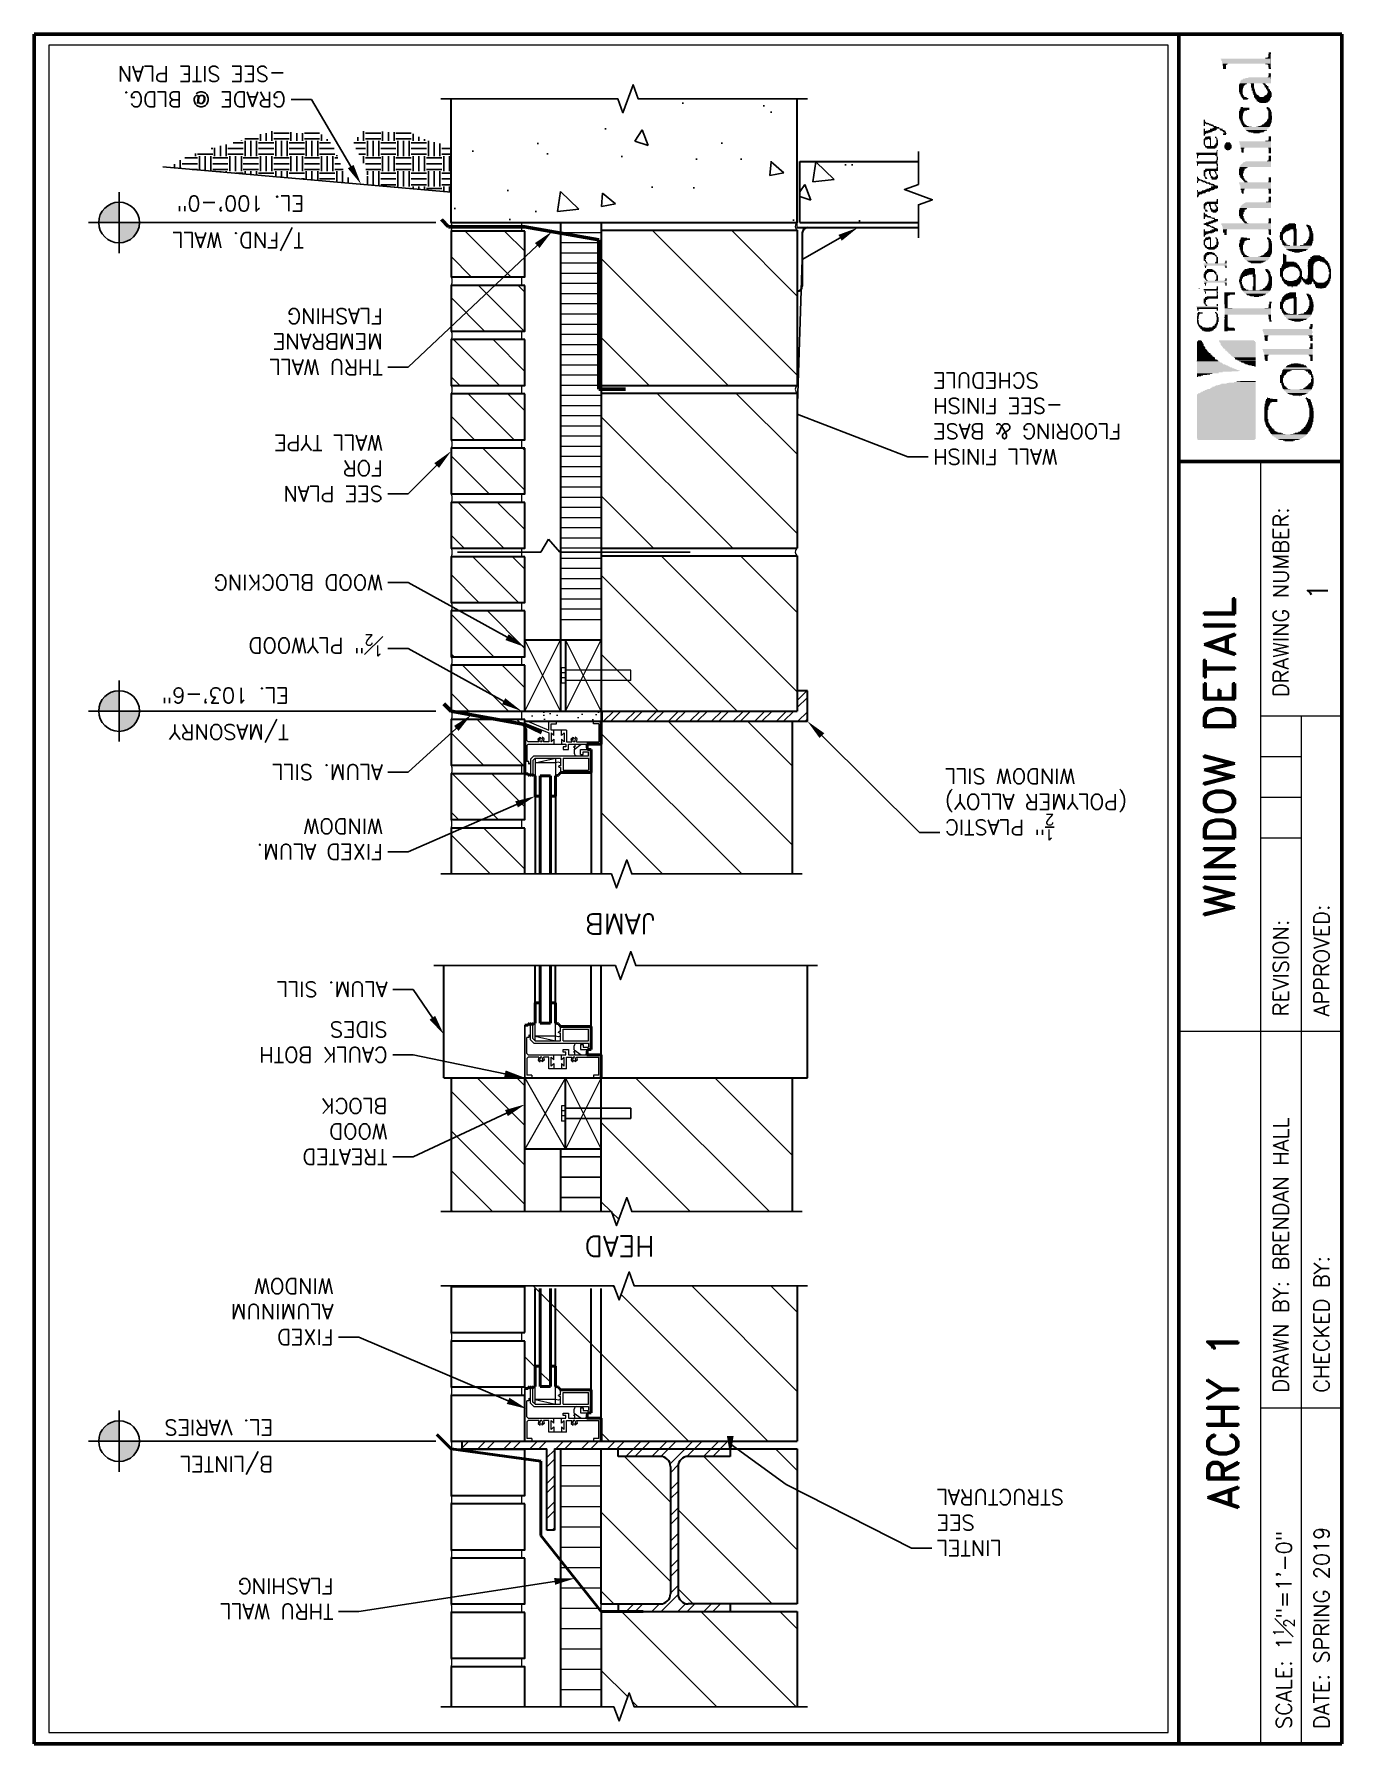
# Paper-space layout 'A Size' of a CAD drawing. Header units: inches. Extents: x 0 to 8.1, y 0.1 to 10.6.
# The model-space entities are those that its viewports show. They can reach past a viewport. Long polylines and large blocks are cut down to what shows.
import ezdxf
from ezdxf import colors
from ezdxf.entities.mleader import LeaderData, LeaderLine
from ezdxf.math import Vec2, Vec3

# ---------------------------------------------------------------- set-up
doc = ezdxf.new("R2010")
doc.units = ezdxf.units.IN
doc.header["$LTSCALE"] = 0.5
doc.header["$MEASUREMENT"] = 0
doc.linetypes.add('HIDDEN', pattern=[0.375, 0.25, -0.125])
for name, color, linetype, lineweight in [('Annotations', 4, 'Continuous', 25), ('Borderline', 5, 'Continuous', 60), ('Extra thick', 1, 'Continuous', 60), ('Extra Thin', 7, 'Continuous', 15), ('Hidden', 2, 'HIDDEN', 25), ('Layer1', 6, 'Continuous', 25), ('Medium Thick', 5, 'Continuous', 50), ('Objects Thick', 3, 'Continuous', 35), ('Objects Thin', 6, 'Continuous', 20)]:
    doc.layers.add(name, color=color, linetype=linetype, lineweight=lineweight)
doc.layers.add('Logo', color=1, linetype='Continuous')
doc.layers.add('Viewport', color=1, linetype='Continuous', plot=False)
doc.styles.add('DF Text 1-8', font='romans.shx', dxfattribs={"height": 0.125})
doc.styles.add('DF Text 3-16', font='romand.shx', dxfattribs={"height": 0.1875})
doc.styles.add('DF Text 3-32', font='romans.shx', dxfattribs={"height": 0.09375})

psp = doc.layouts.new('A Size')

# ---------------------------------------------------------------- texts
at = {"layer": 'Annotations', "attachment_point": 1, "rotation": 90}
for s, insert, char_height, width, style in [('DRAWING NUMBER:', (7.64, 6.486), 0.09375, 2.23892, 'DF Text 3-32'), ('1', (7.851, 7.081), 0.125, 0.13328, 'DF Text 1-8'), ('WINDOW DETAIL', (7.216, 5.13), 0.1875, 2.31232, 'DF Text 3-16'), ('APPROVED:', (7.89, 4.525), 0.0937, 2.22709, 'DF Text 3-32'), ('REVISION:', (7.64, 4.525), 0.0937, 2.23892, 'DF Text 3-32'), ('DRAWN BY: BRENDAN HALL', (7.64, 2.213), 0.09375, 2.23892, 'DF Text 3-32'), ('CHECKED BY:', (7.89, 2.213), 0.09375, 2.22709, 'DF Text 3-32'), ('ARCHY 1', (7.236, 1.49), 0.1875, 1.29264, 'DF Text 3-16'), ('DATE: SPRING 2019', (7.89, 0.148), 0.09375, 1.97055, 'DF Text 3-32'), ('\\A1;SCALE: 1{\\H0.7x;\\S1#2;}"=1\'-0"', (7.64, 0.148), 0.09375, 1.97055, 'DF Text 3-32')]:
    psp.add_mtext(s, dxfattribs=dict(at, insert=insert, char_height=char_height, width=width, style=style))

msp = doc.modelspace()

# ---------------------------------------------------------------- texts
at = {"layer": 'Annotations', "attachment_point": 1, "rotation": 90}
for s, width, gutter_width, insert, char_height, style in [('EL. VARIES', 6.14565, 0.469, (111.856, 107.736), 0.75, 'DF Text 3-32'), ('T/MASONRY', 4.93872, 0.469, (146.026, 106.967), 0.75, 'DF Text 3-32'), ('EL. 103\'-6"', 6.86799, 0.469, (147.825, 106.967), 0.75, 'DF Text 3-32'), ('T/FND. WALL', 7.47965, 0.469, (170.193, 106.221), 0.75, 'DF Text 3-32'), ('B/LINTEL', 2.32167, 0.469, (110.056, 107.736), 0.75, 'DF Text 3-32'), ('EL. 100\'-0"', 7.28776, 0.469, (171.991, 106.221), 0.75, 'DF Text 3-32'), ('HEAD', 2.30539, 5, (120.631, 88.998), 1, 'DF Text 1-8'), ('JAMB', 2.30539, 5, (136.475, 88.998), 1, 'DF Text 1-8')]:
    msp.add_mtext_dynamic_manual_height_columns(s, width=width, gutter_width=gutter_width, heights=[0], dxfattribs=dict(at, insert=insert, char_height=char_height, style=style))

# ---------------------------------------------------------------- blocks, each defined once
blk = doc.blocks.new('LOGO')
at = {"color": 250}
for points in [[(0.203, 0.0016), (0.203, -0.0138), (0.2018, 0.0016), (0.2018, -0.0138)], [(0.2043, 0.0042), (0.2043, -0.0138), (0.203, 0.0042), (0.203, -0.0138)], [(0.2005, -0.0112), (0.2005, -0.0138), (0.1992, -0.0112), (0.1992, -0.0138)], [(0.2018, -0.0048), (0.2018, -0.0138), (0.2005, -0.0048), (0.2005, -0.0138)]]:
    blk.add_solid(points, dxfattribs=at)
at = {"layer": 'Logo', "const_width": 0.001}
for points in [[(0.2118, 0.1184), (0.2118, 0.0699)], [(0.2131, 0.0244), (0.2131, -0.0136)], [(0.8714, -0.0479), (0.9018, -0.0479)]]:
    blk.add_lwpolyline(points, dxfattribs=at)
at = {"layer": 'Logo'}
blk.add_lwpolyline([(0.844, -0.0479, 0, 0, 0), (0.8559, -0.0479, 0.001, 0.001, 0), (0.844, -0.0479, 0.001, 0.001, 0)], format="xyseb", dxfattribs=at)
for points in [[(0.0351, 0.1157), (0.0351, -0.0112), (0.0339, 0.1157), (0.0339, -0.0112)], [(0.0364, 0.117), (0.0364, -0.0125), (0.0351, 0.117), (0.0351, -0.0125)], [(0.0377, 0.117), (0.0377, -0.0138), (0.0364, 0.117), (0.0364, -0.0138)], [(0.039, 0.1182), (0.039, -0.0138), (0.0377, 0.1182), (0.0377, -0.0138)], [(0.0403, 0.1182), (0.0403, -0.0138), (0.039, 0.1182), (0.039, -0.0138)], [(0.0415, 0.1182), (0.0415, -0.0138), (0.0403, 0.1182), (0.0403, -0.0138)], [(0.0428, 0.1182), (0.0428, -0.0138), (0.0415, 0.1182), (0.0415, -0.0138)], [(0.0441, 0.1182), (0.0441, -0.0138), (0.0428, 0.1182), (0.0428, -0.0138)], [(0.0454, 0.1182), (0.0454, -0.0138), (0.0441, 0.1182), (0.0441, -0.0138)], [(0.0467, 0.1182), (0.0467, -0.0138), (0.0454, 0.1182), (0.0454, -0.0138)], [(0.048, 0.1182), (0.048, -0.0138), (0.0467, 0.1182), (0.0467, -0.0138)], [(0.0492, 0.1182), (0.0492, -0.0138), (0.048, 0.1182), (0.048, -0.0138)], [(0.0505, 0.1182), (0.0505, -0.0138), (0.0492, 0.1182), (0.0492, -0.0138)], [(0.0518, 0.1182), (0.0518, -0.0138), (0.0505, 0.1182), (0.0505, -0.0138)], [(0.0531, 0.1182), (0.0531, -0.0138), (0.0518, 0.1182), (0.0518, -0.0138)], [(0.0544, 0.1182), (0.0544, -0.0138), (0.0531, 0.1182), (0.0531, -0.0138)], [(0.0556, 0.1182), (0.0556, -0.0138), (0.0544, 0.1182), (0.0544, -0.0138)], [(0.0582, 0.1182), (0.0582, -0.0138), (0.0556, 0.1182), (0.0556, -0.0138)], [(0.0595, 0.1182), (0.0595, -0.0138), (0.0582, 0.1182), (0.0582, -0.0138)], [(0.0608, 0.1182), (0.0608, -0.0138), (0.0595, 0.1182), (0.0595, -0.0138)], [(0.0621, 0.1182), (0.0621, -0.0138), (0.0608, 0.1182), (0.0608, -0.0138)], [(0.0633, 0.1182), (0.0633, -0.0138), (0.0621, 0.1182), (0.0621, -0.0138)], [(0.0646, 0.1182), (0.0646, -0.0138), (0.0633, 0.1182), (0.0633, -0.0138)], [(0.0659, 0.1182), (0.0659, -0.0138), (0.0646, 0.1182), (0.0646, -0.0138)], [(0.0672, 0.1182), (0.0672, -0.0138), (0.0659, 0.1182), (0.0659, -0.0138)], [(0.0685, 0.1182), (0.0685, -0.0138), (0.0672, 0.1182), (0.0672, -0.0138)], [(0.0697, 0.1182), (0.0697, -0.0138), (0.0685, 0.1182), (0.0685, -0.0138)], [(0.071, 0.1182), (0.071, -0.0138), (0.0697, 0.1182), (0.0697, -0.0138)], [(0.0723, 0.1182), (0.0723, -0.0138), (0.071, 0.1182), (0.071, -0.0138)], [(0.0736, 0.1182), (0.0736, -0.0138), (0.0723, 0.1182), (0.0723, -0.0138)], [(0.0749, 0.1182), (0.0749, -0.0138), (0.0736, 0.1182), (0.0736, -0.0138)], [(0.0762, 0.1182), (0.0762, -0.0138), (0.0749, 0.1182), (0.0749, -0.0138)], [(0.0774, 0.1182), (0.0774, -0.0138), (0.0762, 0.1182), (0.0762, -0.0138)], [(0.0787, 0.1182), (0.0787, -0.0138), (0.0774, 0.1182), (0.0774, -0.0138)], [(0.08, 0.1182), (0.08, -0.0138), (0.0787, 0.1182), (0.0787, -0.0138)], [(0.0813, 0.1182), (0.0813, -0.0138), (0.08, 0.1182), (0.08, -0.0138)], [(0.0826, 0.1182), (0.0826, -0.0138), (0.0813, 0.1182), (0.0813, -0.0138)], [(0.0838, 0.1182), (0.0838, -0.0138), (0.0826, 0.1182), (0.0826, -0.0138)], [(0.0851, 0.1182), (0.0851, -0.0138), (0.0838, 0.1182), (0.0838, -0.0138)], [(0.0864, 0.1182), (0.0864, -0.0138), (0.0851, 0.1182), (0.0851, -0.0138)], [(0.0877, 0.1182), (0.0877, -0.0138), (0.0864, 0.1182), (0.0864, -0.0138)], [(0.0903, 0.1182), (0.0903, -0.0138), (0.0877, 0.1182), (0.0877, -0.0138)], [(0.0915, 0.1182), (0.0915, -0.0138), (0.0903, 0.1182), (0.0903, -0.0138)], [(0.0928, 0.1182), (0.0928, -0.0138), (0.0915, 0.1182), (0.0915, -0.0138)], [(0.0941, 0.1182), (0.0941, -0.0138), (0.0928, 0.1182), (0.0928, -0.0138)], [(0.0954, 0.1182), (0.0954, -0.0138), (0.0941, 0.1182), (0.0941, -0.0138)], [(0.0967, 0.1182), (0.0967, -0.0138), (0.0954, 0.1182), (0.0954, -0.0138)], [(0.0979, 0.1182), (0.0979, -0.0138), (0.0967, 0.1182), (0.0967, -0.0138)], [(0.0992, 0.1182), (0.0992, -0.0138), (0.0979, 0.1182), (0.0979, -0.0138)], [(0.1005, 0.1182), (0.1005, -0.0138), (0.0992, 0.1182), (0.0992, -0.0138)], [(0.1018, 0.1182), (0.1018, -0.0138), (0.1005, 0.1182), (0.1005, -0.0138)], [(0.1031, 0.1182), (0.1031, -0.0138), (0.1018, 0.1182), (0.1018, -0.0138)], [(0.1044, 0.1182), (0.1044, -0.0138), (0.1031, 0.1182), (0.1031, -0.0138)], [(0.1056, 0.1182), (0.1056, -0.0138), (0.1044, 0.1182), (0.1044, -0.0138)], [(0.1069, 0.1182), (0.1069, -0.0138), (0.1056, 0.1182), (0.1056, -0.0138)], [(0.1082, 0.1182), (0.1082, -0.0138), (0.1069, 0.1182), (0.1069, -0.0138)], [(0.1095, 0.1182), (0.1095, -0.0138), (0.1082, 0.1182), (0.1082, -0.0138)], [(0.1108, 0.1182), (0.1108, -0.0138), (0.1095, 0.1182), (0.1095, -0.0138)], [(0.112, 0.1182), (0.112, -0.0138), (0.1108, 0.1182), (0.1108, -0.0138)], [(0.1133, 0.1182), (0.1133, -0.0138), (0.112, 0.1182), (0.112, -0.0138)], [(0.1146, 0.1182), (0.1146, -0.0138), (0.1133, 0.1182), (0.1133, -0.0138)], [(0.1159, 0.1182), (0.1159, -0.0138), (0.1146, 0.1182), (0.1146, -0.0138)], [(0.1172, 0.1182), (0.1172, -0.0138), (0.1159, 0.1182), (0.1159, -0.0138)], [(0.1185, 0.1182), (0.1185, -0.0138), (0.1172, 0.1182), (0.1172, -0.0138)], [(0.1197, 0.1182), (0.1197, -0.0138), (0.1185, 0.1182), (0.1185, -0.0138)], [(0.1223, 0.1182), (0.1223, -0.0138), (0.1197, 0.1182), (0.1197, -0.0138)], [(0.1236, 0.1182), (0.1236, -0.0138), (0.1223, 0.1182), (0.1223, -0.0138)], [(0.1249, 0.1182), (0.1249, -0.0138), (0.1236, 0.1182), (0.1236, -0.0138)], [(0.1261, 0.1182), (0.1261, -0.0138), (0.1249, 0.1182), (0.1249, -0.0138)], [(0.1274, 0.1182), (0.1274, -0.0138), (0.1261, 0.1182), (0.1261, -0.0138)], [(0.1287, 0.1182), (0.1287, -0.0138), (0.1274, 0.1182), (0.1274, -0.0138)], [(0.13, 0.1182), (0.13, -0.0138), (0.1287, 0.1182), (0.1287, -0.0138)], [(0.1313, 0.1182), (0.1313, -0.0138), (0.13, 0.1182), (0.13, -0.0138)], [(0.1326, 0.1182), (0.1326, -0.0138), (0.1313, 0.1182), (0.1313, -0.0138)], [(0.1338, 0.1182), (0.1338, -0.0138), (0.1326, 0.1182), (0.1326, -0.0138)], [(0.1351, 0.1182), (0.1351, -0.0138), (0.1338, 0.1182), (0.1338, -0.0138)], [(0.1364, 0.1182), (0.1364, -0.0138), (0.1351, 0.1182), (0.1351, -0.0138)], [(0.1377, 0.117), (0.1377, -0.0138), (0.1364, 0.117), (0.1364, -0.0138)], [(0.139, 0.1157), (0.139, -0.0138), (0.1377, 0.1157), (0.1377, -0.0138)], [(0.1774, 0.1182), (0.1774, 0.1157), (0.1761, 0.1182), (0.1761, 0.1157)], [(0.1787, 0.1182), (0.1787, 0.1093), (0.1774, 0.1182), (0.1774, 0.1093)], [(0.18, 0.1182), (0.18, 0.1041), (0.1787, 0.1182), (0.1787, 0.1041)], [(0.1813, 0.1182), (0.1813, 0.0952), (0.18, 0.1182), (0.18, 0.0952)], [(0.1825, 0.1182), (0.1825, 0.0888), (0.1813, 0.1182), (0.1813, 0.0888)], [(0.1838, 0.1182), (0.1838, 0.0836), (0.1825, 0.1182), (0.1825, 0.0836)], [(0.1864, 0.1182), (0.1864, 0.0695), (0.1838, 0.1182), (0.1838, 0.0695)], [(0.1877, 0.1182), (0.1877, 0.0606), (0.1864, 0.1182), (0.1864, 0.0606)], [(0.1889, 0.1182), (0.1889, 0.0401), (0.1877, 0.1182), (0.1877, 0.0401)], [(0.1902, 0.1182), (0.1902, 0.0247), (0.1889, 0.1182), (0.1889, 0.0247)], [(0.1915, 0.1182), (0.1915, 0.0221), (0.1902, 0.1182), (0.1902, 0.0221)], [(0.1928, 0.1182), (0.1928, 0.0285), (0.1915, 0.1182), (0.1915, 0.0285)], [(0.1941, 0.1182), (0.1941, 0.0311), (0.1928, 0.1182), (0.1928, 0.0311)], [(0.1954, 0.1182), (0.1954, 0.0337), (0.1941, 0.1182), (0.1941, 0.0337)], [(0.1966, 0.1182), (0.1966, 0.0388), (0.1954, 0.1182), (0.1954, 0.0388)], [(0.1979, 0.1182), (0.1979, 0.0401), (0.1966, 0.1182), (0.1966, 0.0401)], [(0.1992, 0.1182), (0.1992, 0.0439), (0.1979, 0.1182), (0.1979, 0.0439)], [(0.2005, 0.1182), (0.2005, 0.0465), (0.1992, 0.1182), (0.1992, 0.0465)], [(0.2018, 0.1182), (0.2018, 0.049), (0.2005, 0.1182), (0.2005, 0.049)], [(0.203, 0.1182), (0.203, 0.0529), (0.2018, 0.1182), (0.2018, 0.0529)], [(0.2043, 0.1182), (0.2043, 0.0542), (0.203, 0.1182), (0.203, 0.0542)], [(0.2056, 0.1182), (0.2056, 0.0593), (0.2043, 0.1182), (0.2043, 0.0593)], [(0.2069, 0.1182), (0.2069, 0.0606), (0.2056, 0.1182), (0.2056, 0.0606)], [(0.2082, 0.1182), (0.2082, 0.0618), (0.2069, 0.1182), (0.2069, 0.0618)], [(0.2095, 0.1182), (0.2095, 0.0657), (0.2082, 0.1182), (0.2082, 0.0657)], [(0.2107, 0.1182), (0.2107, 0.067), (0.2095, 0.1182), (0.2095, 0.067)], [(0.2133, 0.1182), (0.2133, 0.0708), (0.212, 0.1182), (0.212, 0.0708)], [(0.2146, 0.1182), (0.2146, 0.0721), (0.2133, 0.1182), (0.2133, 0.0721)], [(0.2159, 0.1182), (0.2159, 0.0747), (0.2146, 0.1182), (0.2146, 0.0747)], [(0.2184, 0.1182), (0.2184, 0.0772), (0.2159, 0.1182), (0.2159, 0.0772)], [(0.2197, 0.1182), (0.2197, 0.0772), (0.2184, 0.1182), (0.2184, 0.0772)], [(0.221, 0.1182), (0.221, 0.0798), (0.2197, 0.1182), (0.2197, 0.0798)], [(0.2223, 0.1182), (0.2223, 0.0811), (0.221, 0.1182), (0.221, 0.0811)], [(0.2236, 0.1182), (0.2236, 0.0836), (0.2223, 0.1182), (0.2223, 0.0836)], [(0.2248, 0.1182), (0.2248, 0.0836), (0.2236, 0.1182), (0.2236, 0.0836)], [(0.2261, 0.1182), (0.2261, 0.0849), (0.2248, 0.1182), (0.2248, 0.0849)], [(0.2274, 0.1182), (0.2274, 0.0875), (0.2261, 0.1182), (0.2261, 0.0875)], [(0.2287, 0.1182), (0.2287, 0.0875), (0.2274, 0.1182), (0.2274, 0.0875)], [(0.23, 0.1182), (0.23, 0.0888), (0.2287, 0.1182), (0.2287, 0.0888)], [(0.2312, 0.1182), (0.2312, 0.0913), (0.23, 0.1182), (0.23, 0.0913)], [(0.2325, 0.1182), (0.2325, 0.0926), (0.2312, 0.1182), (0.2312, 0.0926)], [(0.2338, 0.1182), (0.2338, 0.0939), (0.2325, 0.1182), (0.2325, 0.0939)], [(0.2351, 0.1182), (0.2351, 0.0939), (0.2338, 0.1182), (0.2338, 0.0939)], [(0.2364, 0.1182), (0.2364, 0.0952), (0.2351, 0.1182), (0.2351, 0.0952)], [(0.2377, 0.1182), (0.2377, 0.0965), (0.2364, 0.1182), (0.2364, 0.0965)], [(0.2389, 0.1182), (0.2389, 0.0977), (0.2377, 0.1182), (0.2377, 0.0977)], [(0.2402, 0.1182), (0.2402, 0.099), (0.2389, 0.1182), (0.2389, 0.099)], [(0.2415, 0.1182), (0.2415, 0.099), (0.2402, 0.1182), (0.2402, 0.099)], [(0.2428, 0.1182), (0.2428, 0.099), (0.2415, 0.1182), (0.2415, 0.099)], [(0.2441, 0.1182), (0.2441, 0.1003), (0.2428, 0.1182), (0.2428, 0.1003)], [(0.2453, 0.1182), (0.2453, 0.1016), (0.2441, 0.1182), (0.2441, 0.1016)], [(0.2466, 0.1182), (0.2466, 0.1029), (0.2453, 0.1182), (0.2453, 0.1029)], [(0.2479, 0.1182), (0.2479, 0.1029), (0.2466, 0.1182), (0.2466, 0.1029)], [(0.2505, 0.1182), (0.2505, 0.1029), (0.2479, 0.1182), (0.2479, 0.1029)], [(0.2517, 0.1182), (0.2517, 0.1041), (0.2505, 0.1182), (0.2505, 0.1041)], [(0.253, 0.1182), (0.253, 0.1054), (0.2517, 0.1182), (0.2517, 0.1054)], [(0.2543, 0.1182), (0.2543, 0.1054), (0.253, 0.1182), (0.253, 0.1054)], [(0.2556, 0.117), (0.2556, 0.1067), (0.2543, 0.117), (0.2543, 0.1067)], [(0.2569, 0.117), (0.2569, 0.1067), (0.2556, 0.117), (0.2556, 0.1067)], [(0.2582, 0.1157), (0.2582, 0.108), (0.2569, 0.1157), (0.2569, 0.108)], [(0.2928, 0.1157), (0.2928, 0.1106), (0.2915, 0.1157), (0.2915, 0.1106)], [(0.294, 0.1157), (0.294, 0.1118), (0.2928, 0.1157), (0.2928, 0.1118)], [(0.2953, 0.117), (0.2953, 0.1131), (0.294, 0.117), (0.294, 0.1131)], [(0.2966, 0.117), (0.2966, 0.1131), (0.2953, 0.117), (0.2953, 0.1131)], [(0.2979, 0.117), (0.2979, 0.1131), (0.2966, 0.117), (0.2966, 0.1131)], [(0.2992, 0.1182), (0.2992, 0.1144), (0.2979, 0.1182), (0.2979, 0.1144)], [(0.3005, 0.1182), (0.3005, 0.1144), (0.2992, 0.1182), (0.2992, 0.1144)], [(0.3017, 0.1182), (0.3017, 0.1144), (0.3005, 0.1182), (0.3005, 0.1144)], [(0.303, 0.1182), (0.303, 0.1144), (0.3017, 0.1182), (0.3017, 0.1144)], [(0.3043, 0.1182), (0.3043, 0.1144), (0.303, 0.1182), (0.303, 0.1144)], [(0.3056, 0.1182), (0.3056, 0.1157), (0.3043, 0.1182), (0.3043, 0.1157)], [(0.3069, 0.1182), (0.3069, 0.1144), (0.3056, 0.1182), (0.3056, 0.1144)], [(0.3081, 0.1182), (0.3081, 0.1144), (0.3069, 0.1182), (0.3069, 0.1144)], [(0.3094, 0.1182), (0.3094, 0.1144), (0.3081, 0.1182), (0.3081, 0.1144)], [(0.3107, 0.1182), (0.3107, 0.1144), (0.3094, 0.1182), (0.3094, 0.1144)], [(0.312, 0.1182), (0.312, 0.1144), (0.3107, 0.1182), (0.3107, 0.1144)], [(0.3133, 0.1182), (0.3133, 0.1131), (0.312, 0.1182), (0.312, 0.1131)], [(0.3158, 0.117), (0.3158, 0.1131), (0.3133, 0.117), (0.3133, 0.1131)], [(0.3171, 0.117), (0.3171, 0.1118), (0.3158, 0.117), (0.3158, 0.1118)], [(0.3184, 0.117), (0.3184, 0.1118), (0.3171, 0.117), (0.3171, 0.1118)], [(0.3197, 0.117), (0.3197, 0.1054), (0.3184, 0.117), (0.3184, 0.1054)], [(0.321, 0.1157), (0.321, 0.1054), (0.3197, 0.1157), (0.3197, 0.1054)], [(0.3222, 0.1157), (0.3222, 0.1118), (0.321, 0.1157), (0.321, 0.1118)], [(0.3261, 0.117), (0.3261, 0.1144), (0.3248, 0.117), (0.3248, 0.1144)], [(0.3274, 0.117), (0.3274, 0.1144), (0.3261, 0.117), (0.3261, 0.1144)], [(0.3287, 0.117), (0.3287, 0.1144), (0.3274, 0.117), (0.3274, 0.1144)], [(0.3299, 0.1182), (0.3299, 0.0708), (0.3287, 0.1182), (0.3287, 0.0708)], [(0.3312, 0.1182), (0.3312, 0.0708), (0.3299, 0.1182), (0.3299, 0.0708)], [(0.3325, 0.1182), (0.3325, 0.0708), (0.3312, 0.1182), (0.3312, 0.0708)], [(0.3338, 0.1195), (0.3338, 0.0708), (0.3325, 0.1195), (0.3325, 0.0708)], [(0.3351, 0.1195), (0.3351, 0.0708), (0.3338, 0.1195), (0.3338, 0.0708)], [(0.5811, 0.1182), (0.5811, 0.1157), (0.5799, 0.1182), (0.5799, 0.1157)], [(0.5824, 0.1182), (0.5824, 0.1144), (0.5811, 0.1182), (0.5811, 0.1144)], [(0.5837, 0.1182), (0.5837, 0.1144), (0.5824, 0.1182), (0.5824, 0.1144)], [(0.585, 0.1182), (0.585, 0.1131), (0.5837, 0.1182), (0.5837, 0.1131)], [(0.5863, 0.117), (0.5863, 0.1118), (0.585, 0.117), (0.585, 0.1118)], [(0.5876, 0.117), (0.5876, 0.1067), (0.5863, 0.117), (0.5863, 0.1067)], [(0.5888, 0.117), (0.5888, 0.1041), (0.5876, 0.117), (0.5876, 0.1041)], [(0.5901, 0.117), (0.5901, 0.099), (0.5888, 0.117), (0.5888, 0.099)], [(0.5914, 0.117), (0.5914, 0.0977), (0.5901, 0.117), (0.5901, 0.0977)], [(0.5927, 0.117), (0.5927, 0.1144), (0.5914, 0.117), (0.5914, 0.1144)], [(0.594, 0.1182), (0.594, 0.1157), (0.5927, 0.1182), (0.5927, 0.1157)], [(0.5952, 0.1182), (0.5952, 0.1157), (0.594, 0.1182), (0.594, 0.1157)], [(0.5965, 0.1182), (0.5965, 0.1157), (0.5952, 0.1182), (0.5952, 0.1157)], [(0.6132, 0.1182), (0.6132, 0.1157), (0.6119, 0.1182), (0.6119, 0.1157)], [(0.6145, 0.1182), (0.6145, 0.1157), (0.6132, 0.1182), (0.6132, 0.1157)], [(0.6158, 0.1182), (0.6158, 0.1157), (0.6145, 0.1182), (0.6145, 0.1157)], [(0.617, 0.1182), (0.617, 0.1144), (0.6158, 0.1182), (0.6158, 0.1144)], [(0.6183, 0.117), (0.6183, 0.1041), (0.617, 0.117), (0.617, 0.1041)], [(0.6196, 0.117), (0.6196, 0.1067), (0.6183, 0.117), (0.6183, 0.1067)], [(0.6209, 0.117), (0.6209, 0.1106), (0.6196, 0.117), (0.6196, 0.1106)], [(0.6222, 0.1182), (0.6222, 0.1131), (0.6209, 0.1182), (0.6209, 0.1131)], [(0.6234, 0.1182), (0.6234, 0.1144), (0.6222, 0.1182), (0.6222, 0.1144)], [(0.6247, 0.1182), (0.6247, 0.1157), (0.6234, 0.1182), (0.6234, 0.1157)], [(0.626, 0.1182), (0.626, 0.1157), (0.6247, 0.1182), (0.6247, 0.1157)], [(0.6516, 0.117), (0.6516, 0.1157), (0.6504, 0.117), (0.6504, 0.1157)], [(0.6529, 0.1182), (0.6529, 0.1157), (0.6516, 0.1182), (0.6516, 0.1157)], [(0.6542, 0.1182), (0.6542, 0.1157), (0.6529, 0.1182), (0.6529, 0.1157)], [(0.6555, 0.1182), (0.6555, 0.1144), (0.6542, 0.1182), (0.6542, 0.1144)], [(0.6568, 0.1182), (0.6568, 0.0721), (0.6555, 0.1182), (0.6555, 0.0721)], [(0.6581, 0.1182), (0.6581, 0.0721), (0.6568, 0.1182), (0.6568, 0.0721)], [(0.6593, 0.1195), (0.6593, 0.0721), (0.6581, 0.1195), (0.6581, 0.0721)], [(0.6606, 0.1195), (0.6606, 0.0721), (0.6593, 0.1195), (0.6593, 0.0721)], [(0.6696, 0.1182), (0.6696, 0.1157), (0.667, 0.1182), (0.667, 0.1157)], [(0.6709, 0.1182), (0.6709, 0.1157), (0.6696, 0.1182), (0.6696, 0.1157)], [(0.6722, 0.1182), (0.6722, 0.1157), (0.6709, 0.1182), (0.6709, 0.1157)], [(0.6734, 0.1182), (0.6734, 0.1157), (0.6722, 0.1182), (0.6722, 0.1157)], [(0.6747, 0.1182), (0.6747, 0.1131), (0.6734, 0.1182), (0.6734, 0.1131)], [(0.676, 0.1182), (0.676, 0.0721), (0.6747, 0.1182), (0.6747, 0.0721)], [(0.6773, 0.1195), (0.6773, 0.0721), (0.676, 0.1195), (0.676, 0.0721)], [(0.6786, 0.1195), (0.6786, 0.0721), (0.6773, 0.1195), (0.6773, 0.0721)], [(0.6798, 0.1195), (0.6798, 0.0721), (0.6786, 0.1195), (0.6786, 0.0721)], [(0.1402, 0.1118), (0.1402, -0.0138), (0.139, 0.1118), (0.139, -0.0138)], [(0.1415, 0.1106), (0.1415, -0.0138), (0.1402, 0.1106), (0.1402, -0.0138)], [(0.1428, 0.108), (0.1428, -0.0138), (0.1415, 0.108), (0.1415, -0.0138)], [(0.1441, 0.1041), (0.1441, -0.0138), (0.1428, 0.1041), (0.1428, -0.0138)], [(0.1454, 0.1029), (0.1454, -0.0138), (0.1441, 0.1029), (0.1441, -0.0138)], [(0.1466, 0.1003), (0.1466, -0.0138), (0.1454, 0.1003), (0.1454, -0.0138)], [(0.1479, 0.0965), (0.1479, -0.0138), (0.1466, 0.0965), (0.1466, -0.0138)], [(0.1492, 0.0939), (0.1492, -0.0138), (0.1479, 0.0939), (0.1479, -0.0138)], [(0.1505, 0.0888), (0.1505, -0.0138), (0.1492, 0.0888), (0.1492, -0.0138)], [(0.1518, 0.0862), (0.1518, -0.0138), (0.1505, 0.0862), (0.1505, -0.0138)], [(0.1543, 0.0836), (0.1543, -0.0138), (0.1518, 0.0836), (0.1518, -0.0138)], [(0.1556, 0.0785), (0.1556, -0.0138), (0.1543, 0.0785), (0.1543, -0.0138)], [(0.2787, 0.099), (0.2787, 0.0888), (0.2774, 0.099), (0.2774, 0.0888)], [(0.2799, 0.1029), (0.2799, 0.0849), (0.2787, 0.1029), (0.2787, 0.0849)], [(0.2825, 0.1067), (0.2825, 0.0811), (0.2799, 0.1067), (0.2799, 0.0811)], [(0.2838, 0.108), (0.2838, 0.0798), (0.2825, 0.108), (0.2825, 0.0798)], [(0.2851, 0.1106), (0.2851, 0.0772), (0.2838, 0.1106), (0.2838, 0.0772)], [(0.2864, 0.1106), (0.2864, 0.0759), (0.2851, 0.1106), (0.2851, 0.0759)], [(0.2876, 0.1118), (0.2876, 0.099), (0.2864, 0.1118), (0.2864, 0.099)], [(0.2876, 0.0913), (0.2876, 0.0747), (0.2864, 0.0913), (0.2864, 0.0747)], [(0.2889, 0.1131), (0.2889, 0.1054), (0.2876, 0.1131), (0.2876, 0.1054)], [(0.2889, 0.0836), (0.2889, 0.0734), (0.2876, 0.0836), (0.2876, 0.0734)], [(0.2902, 0.1144), (0.2902, 0.1067), (0.2889, 0.1144), (0.2889, 0.1067)], [(0.2902, 0.0824), (0.2902, 0.0734), (0.2889, 0.0824), (0.2889, 0.0734)], [(0.2915, 0.1144), (0.2915, 0.108), (0.2902, 0.1144), (0.2902, 0.108)], [(0.2915, 0.0811), (0.2915, 0.0734), (0.2902, 0.0811), (0.2902, 0.0734)], [(0.2928, 0.0785), (0.2928, 0.0721), (0.2915, 0.0785), (0.2915, 0.0721)], [(0.294, 0.0785), (0.294, 0.0721), (0.2928, 0.0785), (0.2928, 0.0721)], [(0.2953, 0.0772), (0.2953, 0.0708), (0.294, 0.0772), (0.294, 0.0708)], [(0.321, 0.0772), (0.321, 0.0734), (0.3197, 0.0772), (0.3197, 0.0734)], [(0.3222, 0.0772), (0.3222, 0.0747), (0.321, 0.0772), (0.321, 0.0747)], [(0.3363, 0.0977), (0.3363, 0.0939), (0.3351, 0.0977), (0.3351, 0.0939)], [(0.3376, 0.099), (0.3376, 0.0952), (0.3363, 0.099), (0.3363, 0.0952)], [(0.3389, 0.099), (0.3389, 0.0965), (0.3376, 0.099), (0.3376, 0.0965)], [(0.3402, 0.1016), (0.3402, 0.0977), (0.3389, 0.1016), (0.3389, 0.0977)], [(0.3415, 0.1016), (0.3415, 0.0977), (0.3402, 0.1016), (0.3402, 0.0977)], [(0.3428, 0.1029), (0.3428, 0.099), (0.3415, 0.1029), (0.3415, 0.099)], [(0.344, 0.1029), (0.344, 0.099), (0.3428, 0.1029), (0.3428, 0.099)], [(0.3453, 0.1029), (0.3453, 0.0977), (0.344, 0.1029), (0.344, 0.0977)], [(0.3479, 0.1029), (0.3479, 0.0977), (0.3453, 0.1029), (0.3453, 0.0977)], [(0.3492, 0.1029), (0.3492, 0.0977), (0.3479, 0.1029), (0.3479, 0.0977)], [(0.3504, 0.1029), (0.3504, 0.0952), (0.3492, 0.1029), (0.3492, 0.0952)], [(0.3517, 0.1029), (0.3517, 0.0926), (0.3504, 0.1029), (0.3504, 0.0926)], [(0.353, 0.1016), (0.353, 0.0708), (0.3517, 0.1016), (0.3517, 0.0708)], [(0.3543, 0.1003), (0.3543, 0.0708), (0.353, 0.1003), (0.353, 0.0708)], [(0.3556, 0.1003), (0.3556, 0.0708), (0.3543, 0.1003), (0.3543, 0.0708)], [(0.3568, 0.0965), (0.3568, 0.0708), (0.3556, 0.0965), (0.3556, 0.0708)], [(0.3645, 0.1003), (0.3645, 0.0977), (0.3633, 0.1003), (0.3633, 0.0977)], [(0.3658, 0.1003), (0.3658, 0.0977), (0.3645, 0.1003), (0.3645, 0.0977)], [(0.3671, 0.1003), (0.3671, 0.0977), (0.3658, 0.1003), (0.3658, 0.0977)], [(0.3684, 0.1016), (0.3684, 0.0977), (0.3671, 0.1016), (0.3671, 0.0977)], [(0.3709, 0.1016), (0.3709, 0.0708), (0.3697, 0.1016), (0.3697, 0.0708)], [(0.3722, 0.1029), (0.3722, 0.0708), (0.3709, 0.1029), (0.3709, 0.0708)], [(0.3735, 0.1029), (0.3735, 0.0708), (0.3722, 0.1029), (0.3722, 0.0708)], [(0.3748, 0.1144), (0.3748, 0.1118), (0.3735, 0.1144), (0.3735, 0.1118)], [(0.3825, 0.1003), (0.3825, 0.0977), (0.3812, 0.1003), (0.3812, 0.0977)], [(0.3838, 0.1003), (0.3838, 0.0977), (0.3825, 0.1003), (0.3825, 0.0977)], [(0.385, 0.1003), (0.385, 0.0977), (0.3838, 0.1003), (0.3838, 0.0977)], [(0.3863, 0.1016), (0.3863, 0.0977), (0.385, 0.1016), (0.385, 0.0977)], [(0.3876, 0.1016), (0.3876, 0.0965), (0.3863, 0.1016), (0.3863, 0.0965)], [(0.3889, 0.1016), (0.3889, 0.0516), (0.3876, 0.1016), (0.3876, 0.0516)], [(0.3902, 0.1016), (0.3902, 0.0516), (0.3889, 0.1016), (0.3889, 0.0516)], [(0.3915, 0.1029), (0.3915, 0.0516), (0.3902, 0.1029), (0.3902, 0.0516)], [(0.3927, 0.1029), (0.3927, 0.0516), (0.3915, 0.1029), (0.3915, 0.0516)], [(0.394, 0.0977), (0.394, 0.0939), (0.3927, 0.0977), (0.3927, 0.0939)], [(0.394, 0.0772), (0.394, 0.0708), (0.3927, 0.0772), (0.3927, 0.0708)], [(0.3953, 0.099), (0.3953, 0.0965), (0.394, 0.099), (0.394, 0.0965)], [(0.3966, 0.1003), (0.3966, 0.0965), (0.3953, 0.1003), (0.3953, 0.0965)], [(0.3979, 0.1016), (0.3979, 0.0977), (0.3966, 0.1016), (0.3966, 0.0977)], [(0.3991, 0.1016), (0.3991, 0.0977), (0.3979, 0.1016), (0.3979, 0.0977)], [(0.4004, 0.1029), (0.4004, 0.0977), (0.3991, 0.1029), (0.3991, 0.0977)], [(0.4017, 0.1029), (0.4017, 0.0977), (0.4004, 0.1029), (0.4004, 0.0977)], [(0.403, 0.1029), (0.403, 0.0977), (0.4017, 0.1029), (0.4017, 0.0977)], [(0.4043, 0.1029), (0.4043, 0.0977), (0.403, 0.1029), (0.403, 0.0977)], [(0.4056, 0.1029), (0.4056, 0.0977), (0.4043, 0.1029), (0.4043, 0.0977)], [(0.4068, 0.1029), (0.4068, 0.0977), (0.4056, 0.1029), (0.4056, 0.0977)], [(0.4081, 0.1029), (0.4081, 0.0952), (0.4068, 0.1029), (0.4068, 0.0952)], [(0.4081, 0.0772), (0.4081, 0.0734), (0.4068, 0.0772), (0.4068, 0.0734)], [(0.4094, 0.1016), (0.4094, 0.0952), (0.4081, 0.1016), (0.4081, 0.0952)], [(0.4094, 0.0785), (0.4094, 0.0747), (0.4081, 0.0785), (0.4081, 0.0747)], [(0.412, 0.1016), (0.412, 0.0926), (0.4094, 0.1016), (0.4094, 0.0926)], [(0.412, 0.0798), (0.412, 0.0747), (0.4094, 0.0798), (0.4094, 0.0747)], [(0.4132, 0.1003), (0.4132, 0.0759), (0.412, 0.1003), (0.412, 0.0759)], [(0.4145, 0.1003), (0.4145, 0.0772), (0.4132, 0.1003), (0.4132, 0.0772)], [(0.4158, 0.0977), (0.4158, 0.0798), (0.4145, 0.0977), (0.4145, 0.0798)], [(0.4171, 0.0965), (0.4171, 0.0811), (0.4158, 0.0965), (0.4158, 0.0811)], [(0.4184, 0.0952), (0.4184, 0.0836), (0.4171, 0.0952), (0.4171, 0.0836)], [(0.4222, 0.1003), (0.4222, 0.0977), (0.4209, 0.1003), (0.4209, 0.0977)], [(0.4235, 0.1003), (0.4235, 0.0977), (0.4222, 0.1003), (0.4222, 0.0977)], [(0.4248, 0.1003), (0.4248, 0.0977), (0.4235, 0.1003), (0.4235, 0.0977)], [(0.4261, 0.1016), (0.4261, 0.0965), (0.4248, 0.1016), (0.4248, 0.0965)], [(0.4273, 0.1016), (0.4273, 0.0516), (0.4261, 0.1016), (0.4261, 0.0516)], [(0.4286, 0.1016), (0.4286, 0.0516), (0.4273, 0.1016), (0.4273, 0.0516)], [(0.4299, 0.1029), (0.4299, 0.0516), (0.4286, 0.1029), (0.4286, 0.0516)], [(0.4312, 0.1029), (0.4312, 0.0516), (0.4299, 0.1029), (0.4299, 0.0516)], [(0.4325, 0.0977), (0.4325, 0.0939), (0.4312, 0.0977), (0.4312, 0.0939)], [(0.4325, 0.0772), (0.4325, 0.0708), (0.4312, 0.0772), (0.4312, 0.0708)], [(0.4338, 0.0977), (0.4338, 0.0952), (0.4325, 0.0977), (0.4325, 0.0952)], [(0.4338, 0.0772), (0.4338, 0.0708), (0.4325, 0.0772), (0.4325, 0.0708)], [(0.435, 0.099), (0.435, 0.0952), (0.4338, 0.099), (0.4338, 0.0952)], [(0.4363, 0.1003), (0.4363, 0.0977), (0.435, 0.1003), (0.435, 0.0977)], [(0.4376, 0.1016), (0.4376, 0.0977), (0.4363, 0.1016), (0.4363, 0.0977)], [(0.4389, 0.1029), (0.4389, 0.0977), (0.4376, 0.1029), (0.4376, 0.0977)], [(0.4402, 0.1029), (0.4402, 0.099), (0.4389, 0.1029), (0.4389, 0.099)], [(0.4414, 0.1029), (0.4414, 0.099), (0.4402, 0.1029), (0.4402, 0.099)], [(0.444, 0.1029), (0.444, 0.0977), (0.4414, 0.1029), (0.4414, 0.0977)], [(0.4453, 0.1029), (0.4453, 0.0977), (0.444, 0.1029), (0.444, 0.0977)], [(0.4466, 0.1029), (0.4466, 0.0977), (0.4453, 0.1029), (0.4453, 0.0977)], [(0.4479, 0.1029), (0.4479, 0.0965), (0.4466, 0.1029), (0.4466, 0.0965)], [(0.4491, 0.1029), (0.4491, 0.0965), (0.4479, 0.1029), (0.4479, 0.0965)], [(0.4491, 0.0772), (0.4491, 0.0734), (0.4479, 0.0772), (0.4479, 0.0734)], [(0.4504, 0.1016), (0.4504, 0.0939), (0.4491, 0.1016), (0.4491, 0.0939)], [(0.4504, 0.0798), (0.4504, 0.0747), (0.4491, 0.0798), (0.4491, 0.0747)], [(0.4517, 0.1016), (0.4517, 0.0913), (0.4504, 0.1016), (0.4504, 0.0913)], [(0.4517, 0.0824), (0.4517, 0.0759), (0.4504, 0.0824), (0.4504, 0.0759)], [(0.453, 0.1003), (0.453, 0.0772), (0.4517, 0.1003), (0.4517, 0.0772)], [(0.4543, 0.099), (0.4543, 0.0785), (0.453, 0.099), (0.453, 0.0785)], [(0.4555, 0.0977), (0.4555, 0.0798), (0.4543, 0.0977), (0.4543, 0.0798)], [(0.4568, 0.0952), (0.4568, 0.0836), (0.4555, 0.0952), (0.4555, 0.0836)], [(0.4632, 0.0926), (0.4632, 0.0785), (0.462, 0.0926), (0.462, 0.0785)], [(0.4645, 0.0952), (0.4645, 0.0772), (0.4632, 0.0952), (0.4632, 0.0772)], [(0.4658, 0.0965), (0.4658, 0.0747), (0.4645, 0.0965), (0.4645, 0.0747)], [(0.4671, 0.099), (0.4671, 0.0734), (0.4658, 0.099), (0.4658, 0.0734)], [(0.4684, 0.099), (0.4684, 0.0721), (0.4671, 0.099), (0.4671, 0.0721)], [(0.4696, 0.1003), (0.4696, 0.0952), (0.4684, 0.1003), (0.4684, 0.0952)], [(0.4696, 0.0888), (0.4696, 0.0862), (0.4684, 0.0888), (0.4684, 0.0862)], [(0.4696, 0.0811), (0.4696, 0.0708), (0.4684, 0.0811), (0.4684, 0.0708)], [(0.4709, 0.1016), (0.4709, 0.0965), (0.4696, 0.1016), (0.4696, 0.0965)], [(0.4709, 0.0888), (0.4709, 0.0862), (0.4696, 0.0888), (0.4696, 0.0862)], [(0.4709, 0.0785), (0.4709, 0.0708), (0.4696, 0.0785), (0.4696, 0.0708)], [(0.4722, 0.1016), (0.4722, 0.0977), (0.4709, 0.1016), (0.4709, 0.0977)], [(0.4722, 0.0888), (0.4722, 0.0862), (0.4709, 0.0888), (0.4709, 0.0862)], [(0.4722, 0.0772), (0.4722, 0.0708), (0.4709, 0.0772), (0.4709, 0.0708)], [(0.4735, 0.1029), (0.4735, 0.099), (0.4722, 0.1029), (0.4722, 0.099)], [(0.4735, 0.0888), (0.4735, 0.0862), (0.4722, 0.0888), (0.4722, 0.0862)], [(0.476, 0.1029), (0.476, 0.1003), (0.4735, 0.1029), (0.4735, 0.1003)], [(0.476, 0.0888), (0.476, 0.0862), (0.4735, 0.0888), (0.4735, 0.0862)], [(0.4773, 0.1029), (0.4773, 0.1003), (0.476, 0.1029), (0.476, 0.1003)], [(0.4773, 0.0888), (0.4773, 0.0862), (0.476, 0.0888), (0.476, 0.0862)], [(0.4786, 0.1029), (0.4786, 0.1003), (0.4773, 0.1029), (0.4773, 0.1003)], [(0.4786, 0.0888), (0.4786, 0.0862), (0.4773, 0.0888), (0.4773, 0.0862)], [(0.4799, 0.1029), (0.4799, 0.1003), (0.4786, 0.1029), (0.4786, 0.1003)], [(0.4799, 0.0888), (0.4799, 0.0862), (0.4786, 0.0888), (0.4786, 0.0862)], [(0.4812, 0.1029), (0.4812, 0.099), (0.4799, 0.1029), (0.4799, 0.099)], [(0.4812, 0.0888), (0.4812, 0.0862), (0.4799, 0.0888), (0.4799, 0.0862)], [(0.4825, 0.1029), (0.4825, 0.099), (0.4812, 0.1029), (0.4812, 0.099)], [(0.4825, 0.0888), (0.4825, 0.0862), (0.4812, 0.0888), (0.4812, 0.0862)], [(0.4837, 0.1029), (0.4837, 0.0977), (0.4825, 0.1029), (0.4825, 0.0977)], [(0.4837, 0.0888), (0.4837, 0.0862), (0.4825, 0.0888), (0.4825, 0.0862)], [(0.485, 0.1016), (0.485, 0.0926), (0.4837, 0.1016), (0.4837, 0.0926)], [(0.485, 0.0888), (0.485, 0.0862), (0.4837, 0.0888), (0.4837, 0.0862)], [(0.4863, 0.1016), (0.4863, 0.0862), (0.485, 0.1016), (0.485, 0.0862)], [(0.4876, 0.1003), (0.4876, 0.0862), (0.4863, 0.1003), (0.4863, 0.0862)], [(0.4889, 0.099), (0.4889, 0.0862), (0.4876, 0.099), (0.4876, 0.0862)], [(0.4901, 0.0977), (0.4901, 0.0862), (0.4889, 0.0977), (0.4889, 0.0862)], [(0.4901, 0.0772), (0.4901, 0.0734), (0.4889, 0.0772), (0.4889, 0.0734)], [(0.4914, 0.0926), (0.4914, 0.0888), (0.4901, 0.0926), (0.4901, 0.0888)], [(0.4927, 0.1029), (0.4927, 0.1003), (0.4914, 0.1029), (0.4914, 0.1003)], [(0.494, 0.1029), (0.494, 0.1003), (0.4927, 0.1029), (0.4927, 0.1003)], [(0.4953, 0.1029), (0.4953, 0.099), (0.494, 0.1029), (0.494, 0.099)], [(0.4966, 0.1029), (0.4966, 0.0977), (0.4953, 0.1029), (0.4953, 0.0977)], [(0.4978, 0.1029), (0.4978, 0.0939), (0.4966, 0.1029), (0.4966, 0.0939)], [(0.4991, 0.1029), (0.4991, 0.0913), (0.4978, 0.1029), (0.4978, 0.0913)], [(0.5004, 0.1029), (0.5004, 0.0836), (0.4991, 0.1029), (0.4991, 0.0836)], [(0.5017, 0.1029), (0.5017, 0.0798), (0.5004, 0.1029), (0.5004, 0.0798)], [(0.503, 0.1029), (0.503, 0.0772), (0.5017, 0.1029), (0.5017, 0.0772)], [(0.5042, 0.1029), (0.5042, 0.1003), (0.503, 0.1029), (0.503, 0.1003)], [(0.5042, 0.0926), (0.5042, 0.0708), (0.503, 0.0926), (0.503, 0.0708)], [(0.5055, 0.1029), (0.5055, 0.1003), (0.5042, 0.1029), (0.5042, 0.1003)], [(0.5055, 0.0888), (0.5055, 0.0708), (0.5042, 0.0888), (0.5042, 0.0708)], [(0.5081, 0.1029), (0.5081, 0.1003), (0.5055, 0.1029), (0.5055, 0.1003)], [(0.5081, 0.0849), (0.5081, 0.0708), (0.5055, 0.0849), (0.5055, 0.0708)], [(0.5094, 0.0798), (0.5094, 0.0708), (0.5081, 0.0798), (0.5081, 0.0708)], [(0.5107, 0.0811), (0.5107, 0.0734), (0.5094, 0.0811), (0.5094, 0.0734)], [(0.5119, 0.0849), (0.5119, 0.0772), (0.5107, 0.0849), (0.5107, 0.0772)], [(0.5132, 0.0875), (0.5132, 0.0798), (0.5119, 0.0875), (0.5119, 0.0798)], [(0.5145, 0.0888), (0.5145, 0.0811), (0.5132, 0.0888), (0.5132, 0.0811)], [(0.5158, 0.0952), (0.5158, 0.0862), (0.5145, 0.0952), (0.5145, 0.0862)], [(0.5171, 0.0977), (0.5171, 0.0888), (0.5158, 0.0977), (0.5158, 0.0888)], [(0.5183, 0.1016), (0.5183, 0.0926), (0.5171, 0.1016), (0.5171, 0.0926)], [(0.5196, 0.1029), (0.5196, 0.0913), (0.5183, 0.1029), (0.5183, 0.0913)], [(0.5209, 0.1029), (0.5209, 0.0875), (0.5196, 0.1029), (0.5196, 0.0875)], [(0.5222, 0.1003), (0.5222, 0.0824), (0.5209, 0.1003), (0.5209, 0.0824)], [(0.5235, 0.0977), (0.5235, 0.0811), (0.5222, 0.0977), (0.5222, 0.0811)], [(0.5248, 0.0926), (0.5248, 0.0759), (0.5235, 0.0926), (0.5235, 0.0759)], [(0.526, 0.0913), (0.526, 0.0734), (0.5248, 0.0913), (0.5248, 0.0734)], [(0.5273, 0.0862), (0.5273, 0.0708), (0.526, 0.0862), (0.526, 0.0708)], [(0.5286, 0.0824), (0.5286, 0.0708), (0.5273, 0.0824), (0.5273, 0.0708)], [(0.5299, 0.0798), (0.5299, 0.0708), (0.5286, 0.0798), (0.5286, 0.0708)], [(0.5312, 0.0798), (0.5312, 0.0708), (0.5299, 0.0798), (0.5299, 0.0708)], [(0.5324, 0.1029), (0.5324, 0.1003), (0.5312, 0.1029), (0.5312, 0.1003)], [(0.5324, 0.0836), (0.5324, 0.0772), (0.5312, 0.0836), (0.5312, 0.0772)], [(0.5337, 0.1029), (0.5337, 0.1003), (0.5324, 0.1029), (0.5324, 0.1003)], [(0.5337, 0.0875), (0.5337, 0.0785), (0.5324, 0.0875), (0.5324, 0.0785)], [(0.535, 0.1029), (0.535, 0.1003), (0.5337, 0.1029), (0.5337, 0.1003)], [(0.535, 0.0926), (0.535, 0.0836), (0.5337, 0.0926), (0.5337, 0.0836)], [(0.5363, 0.1029), (0.5363, 0.099), (0.535, 0.1029), (0.535, 0.099)], [(0.5363, 0.0952), (0.5363, 0.0862), (0.535, 0.0952), (0.535, 0.0862)], [(0.5376, 0.1029), (0.5376, 0.0875), (0.5363, 0.1029), (0.5363, 0.0875)], [(0.5401, 0.1029), (0.5401, 0.0939), (0.5376, 0.1029), (0.5376, 0.0939)], [(0.5414, 0.1029), (0.5414, 0.0952), (0.5401, 0.1029), (0.5401, 0.0952)], [(0.5427, 0.1029), (0.5427, 0.099), (0.5414, 0.1029), (0.5414, 0.099)], [(0.544, 0.1029), (0.544, 0.1003), (0.5427, 0.1029), (0.5427, 0.1003)], [(0.5453, 0.1029), (0.5453, 0.1003), (0.544, 0.1029), (0.544, 0.1003)], [(0.5465, 0.0824), (0.5465, 0.0747), (0.5453, 0.0824), (0.5453, 0.0747)], [(0.5478, 0.0836), (0.5478, 0.0734), (0.5465, 0.0836), (0.5465, 0.0734)], [(0.5491, 0.099), (0.5491, 0.0939), (0.5478, 0.099), (0.5478, 0.0939)], [(0.5491, 0.0862), (0.5491, 0.0721), (0.5478, 0.0862), (0.5478, 0.0721)], [(0.5504, 0.1003), (0.5504, 0.0939), (0.5491, 0.1003), (0.5491, 0.0939)], [(0.5504, 0.0862), (0.5504, 0.0708), (0.5491, 0.0862), (0.5491, 0.0708)], [(0.5517, 0.1003), (0.5517, 0.0952), (0.5504, 0.1003), (0.5504, 0.0952)], [(0.5517, 0.0875), (0.5517, 0.0708), (0.5504, 0.0875), (0.5504, 0.0708)], [(0.553, 0.1016), (0.553, 0.099), (0.5517, 0.1016), (0.5517, 0.099)], [(0.553, 0.0875), (0.553, 0.0824), (0.5517, 0.0875), (0.5517, 0.0824)], [(0.553, 0.0772), (0.553, 0.0708), (0.5517, 0.0772), (0.5517, 0.0708)], [(0.5542, 0.1016), (0.5542, 0.099), (0.553, 0.1016), (0.553, 0.099)], [(0.5542, 0.0888), (0.5542, 0.0836), (0.553, 0.0888), (0.553, 0.0836)], [(0.5555, 0.1029), (0.5555, 0.099), (0.5542, 0.1029), (0.5542, 0.099)], [(0.5555, 0.0888), (0.5555, 0.0849), (0.5542, 0.0888), (0.5542, 0.0849)], [(0.5568, 0.1029), (0.5568, 0.099), (0.5555, 0.1029), (0.5555, 0.099)], [(0.5568, 0.0888), (0.5568, 0.0862), (0.5555, 0.0888), (0.5555, 0.0862)], [(0.5581, 0.1029), (0.5581, 0.099), (0.5568, 0.1029), (0.5568, 0.099)], [(0.5581, 0.0888), (0.5581, 0.0862), (0.5568, 0.0888), (0.5568, 0.0862)], [(0.5594, 0.1029), (0.5594, 0.099), (0.5581, 0.1029), (0.5581, 0.099)], [(0.5594, 0.0888), (0.5594, 0.0862), (0.5581, 0.0888), (0.5581, 0.0862)], [(0.5606, 0.1029), (0.5606, 0.099), (0.5594, 0.1029), (0.5594, 0.099)], [(0.5606, 0.0913), (0.5606, 0.0862), (0.5594, 0.0913), (0.5594, 0.0862)], [(0.5619, 0.1029), (0.5619, 0.0977), (0.5606, 0.1029), (0.5606, 0.0977)], [(0.5619, 0.0913), (0.5619, 0.0875), (0.5606, 0.0913), (0.5606, 0.0875)], [(0.5619, 0.0772), (0.5619, 0.0734), (0.5606, 0.0772), (0.5606, 0.0734)], [(0.5632, 0.1029), (0.5632, 0.0965), (0.5619, 0.1029), (0.5619, 0.0965)], [(0.5632, 0.0913), (0.5632, 0.0875), (0.5619, 0.0913), (0.5619, 0.0875)], [(0.5632, 0.0785), (0.5632, 0.0747), (0.5619, 0.0785), (0.5619, 0.0747)], [(0.5645, 0.1029), (0.5645, 0.0952), (0.5632, 0.1029), (0.5632, 0.0952)], [(0.5645, 0.0913), (0.5645, 0.0875), (0.5632, 0.0913), (0.5632, 0.0875)], [(0.5645, 0.0785), (0.5645, 0.0759), (0.5632, 0.0785), (0.5632, 0.0759)], [(0.5658, 0.1016), (0.5658, 0.0708), (0.5645, 0.1016), (0.5645, 0.0708)], [(0.5671, 0.1016), (0.5671, 0.0708), (0.5658, 0.1016), (0.5658, 0.0708)], [(0.5683, 0.1003), (0.5683, 0.0708), (0.5671, 0.1003), (0.5671, 0.0708)], [(0.5696, 0.0965), (0.5696, 0.0708), (0.5683, 0.0965), (0.5683, 0.0708)], [(0.5927, 0.1131), (0.5927, 0.0952), (0.5914, 0.1131), (0.5914, 0.0952)], [(0.594, 0.108), (0.594, 0.0888), (0.5927, 0.108), (0.5927, 0.0888)], [(0.5952, 0.1067), (0.5952, 0.0875), (0.594, 0.1067), (0.594, 0.0875)], [(0.5965, 0.1016), (0.5965, 0.0824), (0.5952, 0.1016), (0.5952, 0.0824)], [(0.5978, 0.099), (0.5978, 0.0798), (0.5965, 0.099), (0.5965, 0.0798)], [(0.5991, 0.0965), (0.5991, 0.0772), (0.5978, 0.0965), (0.5978, 0.0772)], [(0.6004, 0.0913), (0.6004, 0.0721), (0.5991, 0.0913), (0.5991, 0.0721)], [(0.6017, 0.0875), (0.6017, 0.0708), (0.6004, 0.0875), (0.6004, 0.0708)], [(0.6042, 0.0862), (0.6042, 0.0708), (0.6017, 0.0862), (0.6017, 0.0708)], [(0.6055, 0.0811), (0.6055, 0.0708), (0.6042, 0.0811), (0.6042, 0.0708)], [(0.6068, 0.0824), (0.6068, 0.0734), (0.6055, 0.0824), (0.6055, 0.0734)], [(0.6081, 0.0862), (0.6081, 0.0772), (0.6068, 0.0862), (0.6068, 0.0772)], [(0.6093, 0.0913), (0.6093, 0.0798), (0.6081, 0.0913), (0.6081, 0.0798)], [(0.6106, 0.0926), (0.6106, 0.0824), (0.6093, 0.0926), (0.6093, 0.0824)], [(0.6119, 0.0977), (0.6119, 0.0875), (0.6106, 0.0977), (0.6106, 0.0875)], [(0.6132, 0.1003), (0.6132, 0.0888), (0.6119, 0.1003), (0.6119, 0.0888)], [(0.6145, 0.1054), (0.6145, 0.0952), (0.6132, 0.1054), (0.6132, 0.0952)], [(0.6158, 0.1067), (0.6158, 0.0977), (0.6145, 0.1067), (0.6145, 0.0977)], [(0.617, 0.1093), (0.617, 0.099), (0.6158, 0.1093), (0.6158, 0.099)], [(0.6209, 0.0849), (0.6209, 0.0734), (0.6196, 0.0849), (0.6196, 0.0734)], [(0.6222, 0.099), (0.6222, 0.0952), (0.6209, 0.099), (0.6209, 0.0952)], [(0.6222, 0.0849), (0.6222, 0.0721), (0.6209, 0.0849), (0.6209, 0.0721)], [(0.6234, 0.1003), (0.6234, 0.0939), (0.6222, 0.1003), (0.6222, 0.0939)], [(0.6234, 0.0862), (0.6234, 0.0721), (0.6222, 0.0862), (0.6222, 0.0721)], [(0.6247, 0.1003), (0.6247, 0.0952), (0.6234, 0.1003), (0.6234, 0.0952)], [(0.6247, 0.0875), (0.6247, 0.0708), (0.6234, 0.0875), (0.6234, 0.0708)], [(0.626, 0.1016), (0.626, 0.0977), (0.6247, 0.1016), (0.6247, 0.0977)], [(0.626, 0.0875), (0.626, 0.0811), (0.6247, 0.0875), (0.6247, 0.0811)], [(0.626, 0.0785), (0.626, 0.0708), (0.6247, 0.0785), (0.6247, 0.0708)], [(0.6273, 0.1016), (0.6273, 0.099), (0.626, 0.1016), (0.626, 0.099)], [(0.6273, 0.0875), (0.6273, 0.0836), (0.626, 0.0875), (0.626, 0.0836)], [(0.6286, 0.1029), (0.6286, 0.099), (0.6273, 0.1029), (0.6273, 0.099)], [(0.6286, 0.0888), (0.6286, 0.0849), (0.6273, 0.0888), (0.6273, 0.0849)], [(0.6299, 0.1029), (0.6299, 0.099), (0.6286, 0.1029), (0.6286, 0.099)], [(0.6299, 0.0888), (0.6299, 0.0862), (0.6286, 0.0888), (0.6286, 0.0862)], [(0.6311, 0.1029), (0.6311, 0.099), (0.6299, 0.1029), (0.6299, 0.099)], [(0.6311, 0.0888), (0.6311, 0.0862), (0.6299, 0.0888), (0.6299, 0.0862)], [(0.6324, 0.1029), (0.6324, 0.099), (0.6311, 0.1029), (0.6311, 0.099)], [(0.6324, 0.0913), (0.6324, 0.0862), (0.6311, 0.0913), (0.6311, 0.0862)], [(0.6337, 0.1029), (0.6337, 0.099), (0.6324, 0.1029), (0.6324, 0.099)], [(0.6337, 0.0913), (0.6337, 0.0875), (0.6324, 0.0913), (0.6324, 0.0875)], [(0.6363, 0.1029), (0.6363, 0.099), (0.6337, 0.1029), (0.6337, 0.099)], [(0.6363, 0.0913), (0.6363, 0.0875), (0.6337, 0.0913), (0.6337, 0.0875)], [(0.6363, 0.0772), (0.6363, 0.0747), (0.6337, 0.0772), (0.6337, 0.0747)], [(0.6375, 0.1029), (0.6375, 0.0977), (0.6363, 0.1029), (0.6363, 0.0977)], [(0.6375, 0.0913), (0.6375, 0.0875), (0.6363, 0.0913), (0.6363, 0.0875)], [(0.6375, 0.0772), (0.6375, 0.0747), (0.6363, 0.0772), (0.6363, 0.0747)], [(0.6388, 0.1029), (0.6388, 0.0952), (0.6375, 0.1029), (0.6375, 0.0952)], [(0.6388, 0.0913), (0.6388, 0.0875), (0.6375, 0.0913), (0.6375, 0.0875)], [(0.6388, 0.0798), (0.6388, 0.0759), (0.6375, 0.0798), (0.6375, 0.0759)], [(0.6401, 0.1029), (0.6401, 0.0708), (0.6388, 0.1029), (0.6388, 0.0708)], [(0.6414, 0.1016), (0.6414, 0.0708), (0.6401, 0.1016), (0.6401, 0.0708)], [(0.6427, 0.1003), (0.6427, 0.0708), (0.6414, 0.1003), (0.6414, 0.0708)], [(0.644, 0.099), (0.644, 0.0708), (0.6427, 0.099), (0.6427, 0.0708)], [(0.6747, 0.0772), (0.6747, 0.0721), (0.6734, 0.0772), (0.6734, 0.0721)], [(0.6901, 0.0952), (0.6901, 0.0772), (0.6888, 0.0952), (0.6888, 0.0772)], [(0.6914, 0.0965), (0.6914, 0.0759), (0.6901, 0.0965), (0.6901, 0.0759)], [(0.6927, 0.099), (0.6927, 0.0734), (0.6914, 0.099), (0.6914, 0.0734)], [(0.6939, 0.1003), (0.6939, 0.0734), (0.6927, 0.1003), (0.6927, 0.0734)], [(0.6952, 0.1003), (0.6952, 0.0721), (0.6939, 0.1003), (0.6939, 0.0721)], [(0.6965, 0.1016), (0.6965, 0.0977), (0.6952, 0.1016), (0.6952, 0.0977)], [(0.6965, 0.0888), (0.6965, 0.0862), (0.6952, 0.0888), (0.6952, 0.0862)], [(0.6965, 0.0798), (0.6965, 0.0721), (0.6952, 0.0798), (0.6952, 0.0721)], [(0.6978, 0.1016), (0.6978, 0.099), (0.6965, 0.1016), (0.6965, 0.099)], [(0.6978, 0.0888), (0.6978, 0.0862), (0.6965, 0.0888), (0.6965, 0.0862)], [(0.6978, 0.0785), (0.6978, 0.0708), (0.6965, 0.0785), (0.6965, 0.0708)], [(0.6991, 0.1029), (0.6991, 0.099), (0.6978, 0.1029), (0.6978, 0.099)], [(0.6991, 0.0888), (0.6991, 0.0862), (0.6978, 0.0888), (0.6978, 0.0862)], [(0.6991, 0.0772), (0.6991, 0.0708), (0.6978, 0.0772), (0.6978, 0.0708)], [(0.7016, 0.1029), (0.7016, 0.1003), (0.6991, 0.1029), (0.6991, 0.1003)], [(0.7016, 0.0888), (0.7016, 0.0862), (0.6991, 0.0888), (0.6991, 0.0862)], [(0.7029, 0.1029), (0.7029, 0.1003), (0.7016, 0.1029), (0.7016, 0.1003)], [(0.7029, 0.0888), (0.7029, 0.0862), (0.7016, 0.0888), (0.7016, 0.0862)], [(0.7042, 0.1029), (0.7042, 0.1003), (0.7029, 0.1029), (0.7029, 0.1003)], [(0.7042, 0.0888), (0.7042, 0.0862), (0.7029, 0.0888), (0.7029, 0.0862)], [(0.7055, 0.1029), (0.7055, 0.1003), (0.7042, 0.1029), (0.7042, 0.1003)], [(0.7055, 0.0888), (0.7055, 0.0862), (0.7042, 0.0888), (0.7042, 0.0862)], [(0.7068, 0.1029), (0.7068, 0.1003), (0.7055, 0.1029), (0.7055, 0.1003)], [(0.7068, 0.0888), (0.7068, 0.0862), (0.7055, 0.0888), (0.7055, 0.0862)], [(0.708, 0.1029), (0.708, 0.099), (0.7068, 0.1029), (0.7068, 0.099)], [(0.708, 0.0888), (0.708, 0.0862), (0.7068, 0.0888), (0.7068, 0.0862)], [(0.7093, 0.1029), (0.7093, 0.099), (0.708, 0.1029), (0.708, 0.099)], [(0.7093, 0.0888), (0.7093, 0.0862), (0.708, 0.0888), (0.708, 0.0862)], [(0.7106, 0.1029), (0.7106, 0.0939), (0.7093, 0.1029), (0.7093, 0.0939)], [(0.7106, 0.0913), (0.7106, 0.0862), (0.7093, 0.0913), (0.7093, 0.0862)], [(0.7119, 0.1016), (0.7119, 0.0862), (0.7106, 0.1016), (0.7106, 0.0862)], [(0.7132, 0.1016), (0.7132, 0.0862), (0.7119, 0.1016), (0.7119, 0.0862)], [(0.7144, 0.1003), (0.7144, 0.0875), (0.7132, 0.1003), (0.7132, 0.0875)], [(0.7144, 0.0772), (0.7144, 0.0734), (0.7132, 0.0772), (0.7132, 0.0734)], [(0.7157, 0.099), (0.7157, 0.0875), (0.7144, 0.099), (0.7144, 0.0875)], [(0.7157, 0.0772), (0.7157, 0.0747), (0.7144, 0.0772), (0.7144, 0.0747)], [(0.717, 0.0939), (0.717, 0.0875), (0.7157, 0.0939), (0.7157, 0.0875)], [(0.7196, 0.1029), (0.7196, 0.1003), (0.7183, 0.1029), (0.7183, 0.1003)], [(0.7209, 0.1029), (0.7209, 0.1003), (0.7196, 0.1029), (0.7196, 0.1003)], [(0.7221, 0.1029), (0.7221, 0.099), (0.7209, 0.1029), (0.7209, 0.099)], [(0.7234, 0.1029), (0.7234, 0.0977), (0.7221, 0.1029), (0.7221, 0.0977)], [(0.7247, 0.1029), (0.7247, 0.0926), (0.7234, 0.1029), (0.7234, 0.0926)], [(0.726, 0.1029), (0.726, 0.0888), (0.7247, 0.1029), (0.7247, 0.0888)], [(0.7273, 0.1029), (0.7273, 0.0849), (0.726, 0.1029), (0.726, 0.0849)], [(0.7285, 0.1029), (0.7285, 0.0824), (0.7273, 0.1029), (0.7273, 0.0824)], [(0.7298, 0.1029), (0.7298, 0.1003), (0.7285, 0.1029), (0.7285, 0.1003)], [(0.7298, 0.0977), (0.7298, 0.0798), (0.7285, 0.0977), (0.7285, 0.0798)], [(0.7311, 0.1029), (0.7311, 0.1003), (0.7298, 0.1029), (0.7298, 0.1003)], [(0.7311, 0.0926), (0.7311, 0.0759), (0.7298, 0.0926), (0.7298, 0.0759)], [(0.7337, 0.1029), (0.7337, 0.1003), (0.7311, 0.1029), (0.7311, 0.1003)], [(0.7337, 0.0888), (0.7337, 0.0734), (0.7311, 0.0888), (0.7311, 0.0734)], [(0.735, 0.0836), (0.735, 0.0644), (0.7337, 0.0836), (0.7337, 0.0644)], [(0.7362, 0.0824), (0.7362, 0.067), (0.735, 0.0824), (0.735, 0.067)], [(0.7375, 0.0798), (0.7375, 0.0683), (0.7362, 0.0798), (0.7362, 0.0683)], [(0.7388, 0.0811), (0.7388, 0.0734), (0.7375, 0.0811), (0.7375, 0.0734)], [(0.7401, 0.0824), (0.7401, 0.0747), (0.7388, 0.0824), (0.7388, 0.0747)], [(0.7414, 0.1029), (0.7414, 0.1003), (0.7401, 0.1029), (0.7401, 0.1003)], [(0.7414, 0.0875), (0.7414, 0.0798), (0.7401, 0.0875), (0.7401, 0.0798)], [(0.7426, 0.1029), (0.7426, 0.1003), (0.7414, 0.1029), (0.7414, 0.1003)], [(0.7426, 0.0913), (0.7426, 0.0811), (0.7414, 0.0913), (0.7414, 0.0811)], [(0.7439, 0.1029), (0.7439, 0.1003), (0.7426, 0.1029), (0.7426, 0.1003)], [(0.7439, 0.0926), (0.7439, 0.0836), (0.7426, 0.0926), (0.7426, 0.0836)], [(0.7452, 0.1029), (0.7452, 0.1003), (0.7439, 0.1029), (0.7439, 0.1003)], [(0.7452, 0.0977), (0.7452, 0.0875), (0.7439, 0.0977), (0.7439, 0.0875)], [(0.7465, 0.1029), (0.7465, 0.0913), (0.7452, 0.1029), (0.7452, 0.0913)], [(0.7478, 0.1029), (0.7478, 0.0939), (0.7465, 0.1029), (0.7465, 0.0939)], [(0.7491, 0.1029), (0.7491, 0.0977), (0.7478, 0.1029), (0.7478, 0.0977)], [(0.7503, 0.1029), (0.7503, 0.099), (0.7491, 0.1029), (0.7491, 0.099)], [(0.7516, 0.1029), (0.7516, 0.1003), (0.7503, 0.1029), (0.7503, 0.1003)], [(0.7529, 0.1029), (0.7529, 0.1003), (0.7516, 0.1029), (0.7516, 0.1003)], [(0.7542, 0.1029), (0.7542, 0.1003), (0.7529, 0.1029), (0.7529, 0.1003)], [(0.1569, 0.0759), (0.1569, -0.0138), (0.1556, 0.0759), (0.1556, -0.0138)], [(0.1582, 0.0708), (0.1582, -0.0138), (0.1569, 0.0708), (0.1569, -0.0138)], [(0.1595, 0.067), (0.1595, -0.0138), (0.1582, 0.067), (0.1582, -0.0138)], [(0.1607, 0.0631), (0.1607, -0.0138), (0.1595, 0.0631), (0.1595, -0.0138)], [(0.162, 0.0516), (0.162, -0.0138), (0.1607, 0.0516), (0.1607, -0.0138)], [(0.1633, 0.0465), (0.1633, -0.0138), (0.162, 0.0465), (0.162, -0.0138)], [(0.2236, 0.0401), (0.2236, -0.0138), (0.2223, 0.0401), (0.2223, -0.0138)], [(0.2248, 0.0413), (0.2248, -0.0138), (0.2236, 0.0413), (0.2236, -0.0138)], [(0.2261, 0.0413), (0.2261, -0.0138), (0.2248, 0.0413), (0.2248, -0.0138)], [(0.2274, 0.0439), (0.2274, -0.0138), (0.2261, 0.0439), (0.2261, -0.0138)], [(0.2287, 0.0452), (0.2287, -0.0138), (0.2274, 0.0452), (0.2274, -0.0138)], [(0.23, 0.0478), (0.23, -0.0138), (0.2287, 0.0478), (0.2287, -0.0138)], [(0.2312, 0.0478), (0.2312, -0.0138), (0.23, 0.0478), (0.23, -0.0138)], [(0.2325, 0.049), (0.2325, -0.0138), (0.2312, 0.049), (0.2312, -0.0138)], [(0.2338, 0.0503), (0.2338, -0.0138), (0.2325, 0.0503), (0.2325, -0.0138)], [(0.2351, 0.0516), (0.2351, -0.0138), (0.2338, 0.0516), (0.2338, -0.0138)], [(0.2364, 0.0542), (0.2364, -0.0138), (0.2351, 0.0542), (0.2351, -0.0138)], [(0.2377, 0.0542), (0.2377, -0.0138), (0.2364, 0.0542), (0.2364, -0.0138)], [(0.2389, 0.0554), (0.2389, -0.0138), (0.2377, 0.0554), (0.2377, -0.0138)], [(0.2402, 0.0567), (0.2402, -0.0138), (0.2389, 0.0567), (0.2389, -0.0138)], [(0.2415, 0.0593), (0.2415, -0.0138), (0.2402, 0.0593), (0.2402, -0.0138)], [(0.2428, 0.0593), (0.2428, -0.0138), (0.2415, 0.0593), (0.2415, -0.0138)], [(0.2441, 0.0606), (0.2441, -0.0138), (0.2428, 0.0606), (0.2428, -0.0138)], [(0.2453, 0.0618), (0.2453, -0.0138), (0.2441, 0.0618), (0.2441, -0.0138)], [(0.2466, 0.0631), (0.2466, -0.0138), (0.2453, 0.0631), (0.2453, -0.0138)], [(0.2479, 0.0631), (0.2479, -0.0138), (0.2466, 0.0631), (0.2466, -0.0138)], [(0.2505, 0.0644), (0.2505, -0.0138), (0.2479, 0.0644), (0.2479, -0.0138)], [(0.2517, 0.0644), (0.2517, -0.0138), (0.2505, 0.0644), (0.2505, -0.0138)], [(0.253, 0.0657), (0.253, -0.0138), (0.2517, 0.0657), (0.2517, -0.0138)], [(0.2543, 0.067), (0.2543, -0.0138), (0.253, 0.067), (0.253, -0.0138)], [(0.2556, 0.067), (0.2556, -0.0125), (0.2543, 0.067), (0.2543, -0.0125)], [(0.2569, 0.0683), (0.2569, -0.0125), (0.2556, 0.0683), (0.2556, -0.0125)], [(0.2582, 0.0683), (0.2582, -0.0099), (0.2569, 0.0683), (0.2569, -0.0099)], [(0.2799, 0.0567), (0.2799, 0.049), (0.2787, 0.0567), (0.2787, 0.049)], [(0.2825, 0.0567), (0.2825, 0.0324), (0.2799, 0.0567), (0.2799, 0.0324)], [(0.2838, 0.0567), (0.2838, 0.0324), (0.2825, 0.0567), (0.2825, 0.0324)], [(0.2851, 0.0567), (0.2851, 0.0324), (0.2838, 0.0567), (0.2838, 0.0324)], [(0.2864, 0.0567), (0.2864, 0.0349), (0.2851, 0.0567), (0.2851, 0.0349)], [(0.2876, 0.0567), (0.2876, 0.0465), (0.2864, 0.0567), (0.2864, 0.0465)], [(0.2889, 0.0567), (0.2889, 0.0478), (0.2876, 0.0567), (0.2876, 0.0478)], [(0.2902, 0.0567), (0.2902, 0.049), (0.2889, 0.0567), (0.2889, 0.049)], [(0.2915, 0.0567), (0.2915, 0.049), (0.2902, 0.0567), (0.2902, 0.049)], [(0.2928, 0.0567), (0.2928, 0.049), (0.2915, 0.0567), (0.2915, 0.049)], [(0.294, 0.0567), (0.294, 0.049), (0.2928, 0.0567), (0.2928, 0.049)], [(0.2953, 0.0567), (0.2953, 0.049), (0.294, 0.0567), (0.294, 0.049)], [(0.2966, 0.0759), (0.2966, 0.0708), (0.2953, 0.0759), (0.2953, 0.0708)], [(0.2966, 0.0567), (0.2966, 0.049), (0.2953, 0.0567), (0.2953, 0.049)], [(0.2979, 0.0759), (0.2979, 0.0708), (0.2966, 0.0759), (0.2966, 0.0708)], [(0.2979, 0.0567), (0.2979, 0.049), (0.2966, 0.0567), (0.2966, 0.049)], [(0.2992, 0.0747), (0.2992, 0.0708), (0.2979, 0.0747), (0.2979, 0.0708)], [(0.2992, 0.0567), (0.2992, 0.049), (0.2979, 0.0567), (0.2979, 0.049)], [(0.3005, 0.0747), (0.3005, 0.0695), (0.2992, 0.0747), (0.2992, 0.0695)], [(0.3005, 0.0567), (0.3005, 0.049), (0.2992, 0.0567), (0.2992, 0.049)], [(0.3017, 0.0747), (0.3017, 0.0695), (0.3005, 0.0747), (0.3005, 0.0695)], [(0.3017, 0.0567), (0.3017, 0.049), (0.3005, 0.0567), (0.3005, 0.049)], [(0.303, 0.0747), (0.303, 0.0695), (0.3017, 0.0747), (0.3017, 0.0695)], [(0.303, 0.0567), (0.303, 0.049), (0.3017, 0.0567), (0.3017, 0.049)], [(0.3043, 0.0734), (0.3043, 0.0695), (0.303, 0.0734), (0.303, 0.0695)], [(0.3043, 0.0567), (0.3043, 0.049), (0.303, 0.0567), (0.303, 0.049)], [(0.3056, 0.0734), (0.3056, 0.0695), (0.3043, 0.0734), (0.3043, 0.0695)], [(0.3056, 0.0567), (0.3056, 0.049), (0.3043, 0.0567), (0.3043, 0.049)], [(0.3069, 0.0734), (0.3069, 0.0695), (0.3056, 0.0734), (0.3056, 0.0695)], [(0.3069, 0.0554), (0.3069, 0.049), (0.3056, 0.0554), (0.3056, 0.049)], [(0.3081, 0.0734), (0.3081, 0.0695), (0.3069, 0.0734), (0.3069, 0.0695)], [(0.3081, 0.0554), (0.3081, 0.049), (0.3069, 0.0554), (0.3069, 0.049)], [(0.3094, 0.0734), (0.3094, 0.0695), (0.3081, 0.0734), (0.3081, 0.0695)], [(0.3094, 0.0567), (0.3094, 0.049), (0.3081, 0.0567), (0.3081, 0.049)], [(0.3107, 0.0734), (0.3107, 0.0695), (0.3094, 0.0734), (0.3094, 0.0695)], [(0.3107, 0.0567), (0.3107, 0.049), (0.3094, 0.0567), (0.3094, 0.049)], [(0.312, 0.0747), (0.312, 0.0708), (0.3107, 0.0747), (0.3107, 0.0708)], [(0.312, 0.0554), (0.312, 0.049), (0.3107, 0.0554), (0.3107, 0.049)], [(0.3133, 0.0747), (0.3133, 0.0708), (0.312, 0.0747), (0.312, 0.0708)], [(0.3133, 0.0554), (0.3133, 0.049), (0.312, 0.0554), (0.312, 0.049)], [(0.3158, 0.0747), (0.3158, 0.0708), (0.3133, 0.0747), (0.3133, 0.0708)], [(0.3158, 0.0554), (0.3158, 0.049), (0.3133, 0.0554), (0.3133, 0.049)], [(0.3171, 0.0747), (0.3171, 0.0708), (0.3158, 0.0747), (0.3158, 0.0708)], [(0.3171, 0.0554), (0.3171, -0.0484), (0.3158, 0.0554), (0.3158, -0.0484)], [(0.3184, 0.0759), (0.3184, 0.0721), (0.3171, 0.0759), (0.3171, 0.0721)], [(0.3184, 0.0554), (0.3184, -0.0484), (0.3171, 0.0554), (0.3171, -0.0484)], [(0.3197, 0.0759), (0.3197, 0.0721), (0.3184, 0.0759), (0.3184, 0.0721)], [(0.3197, 0.0554), (0.3197, -0.0484), (0.3184, 0.0554), (0.3184, -0.0484)], [(0.321, 0.0554), (0.321, -0.0484), (0.3197, 0.0554), (0.3197, -0.0484)], [(0.3222, 0.0554), (0.3222, -0.0484), (0.321, 0.0554), (0.321, -0.0484)], [(0.3235, 0.0554), (0.3235, -0.0484), (0.3222, 0.0554), (0.3222, -0.0484)], [(0.3248, 0.0554), (0.3248, -0.0484), (0.3235, 0.0554), (0.3235, -0.0484)], [(0.3261, 0.0734), (0.3261, 0.0708), (0.3248, 0.0734), (0.3248, 0.0708)], [(0.3261, 0.0554), (0.3261, -0.0484), (0.3248, 0.0554), (0.3248, -0.0484)], [(0.3274, 0.0734), (0.3274, 0.0708), (0.3261, 0.0734), (0.3261, 0.0708)], [(0.3274, 0.0554), (0.3274, -0.0484), (0.3261, 0.0554), (0.3261, -0.0484)], [(0.3287, 0.0734), (0.3287, 0.0708), (0.3274, 0.0734), (0.3274, 0.0708)], [(0.3287, 0.0554), (0.3287, -0.0484), (0.3274, 0.0554), (0.3274, -0.0484)], [(0.3299, 0.0554), (0.3299, -0.0484), (0.3287, 0.0554), (0.3287, -0.0484)], [(0.3312, 0.0554), (0.3312, 0.0388), (0.3299, 0.0554), (0.3299, 0.0388)], [(0.3325, 0.0554), (0.3325, 0.049), (0.3312, 0.0554), (0.3312, 0.049)], [(0.3338, 0.0554), (0.3338, 0.049), (0.3325, 0.0554), (0.3325, 0.049)], [(0.3351, 0.0554), (0.3351, 0.049), (0.3338, 0.0554), (0.3338, 0.049)], [(0.3363, 0.0734), (0.3363, 0.0708), (0.3351, 0.0734), (0.3351, 0.0708)], [(0.3363, 0.0554), (0.3363, 0.049), (0.3351, 0.0554), (0.3351, 0.049)], [(0.3376, 0.0734), (0.3376, 0.0708), (0.3363, 0.0734), (0.3363, 0.0708)], [(0.3376, 0.0554), (0.3376, 0.049), (0.3363, 0.0554), (0.3363, 0.049)], [(0.3389, 0.0734), (0.3389, 0.0708), (0.3376, 0.0734), (0.3376, 0.0708)], [(0.3389, 0.0554), (0.3389, 0.049), (0.3376, 0.0554), (0.3376, 0.049)], [(0.3402, 0.0734), (0.3402, 0.0708), (0.3389, 0.0734), (0.3389, 0.0708)], [(0.3402, 0.0567), (0.3402, 0.049), (0.3389, 0.0567), (0.3389, 0.049)], [(0.3415, 0.0567), (0.3415, 0.049), (0.3402, 0.0567), (0.3402, 0.049)], [(0.3428, 0.0567), (0.3428, 0.049), (0.3415, 0.0567), (0.3415, 0.049)], [(0.344, 0.0567), (0.344, 0.049), (0.3428, 0.0567), (0.3428, 0.049)], [(0.3453, 0.0567), (0.3453, 0.049), (0.344, 0.0567), (0.344, 0.049)], [(0.3479, 0.0567), (0.3479, 0.049), (0.3453, 0.0567), (0.3453, 0.049)], [(0.3492, 0.0567), (0.3492, 0.049), (0.3479, 0.0567), (0.3479, 0.049)], [(0.3504, 0.0567), (0.3504, 0.049), (0.3492, 0.0567), (0.3492, 0.049)], [(0.3517, 0.0567), (0.3517, 0.049), (0.3504, 0.0567), (0.3504, 0.049)], [(0.353, 0.0567), (0.353, 0.049), (0.3517, 0.0567), (0.3517, 0.049)], [(0.3543, 0.0567), (0.3543, 0.049), (0.353, 0.0567), (0.353, 0.049)], [(0.3556, 0.0567), (0.3556, 0.049), (0.3543, 0.0567), (0.3543, 0.049)], [(0.3568, 0.0567), (0.3568, 0.049), (0.3556, 0.0567), (0.3556, 0.049)], [(0.3581, 0.0747), (0.3581, 0.0708), (0.3568, 0.0747), (0.3568, 0.0708)], [(0.3581, 0.0567), (0.3581, 0.049), (0.3568, 0.0567), (0.3568, 0.049)], [(0.3594, 0.0734), (0.3594, 0.0708), (0.3581, 0.0734), (0.3581, 0.0708)], [(0.3594, 0.0567), (0.3594, 0.0478), (0.3581, 0.0567), (0.3581, 0.0478)], [(0.3607, 0.0734), (0.3607, 0.0708), (0.3594, 0.0734), (0.3594, 0.0708)], [(0.3607, 0.0567), (0.3607, 0.0439), (0.3594, 0.0567), (0.3594, 0.0439)], [(0.362, 0.0734), (0.362, 0.0708), (0.3607, 0.0734), (0.3607, 0.0708)], [(0.362, 0.0567), (0.362, 0.0324), (0.3607, 0.0567), (0.3607, 0.0324)], [(0.3633, 0.0734), (0.3633, 0.0721), (0.362, 0.0734), (0.362, 0.0721)], [(0.3633, 0.0567), (0.3633, 0.0324), (0.362, 0.0567), (0.362, 0.0324)], [(0.3645, 0.0734), (0.3645, 0.0708), (0.3633, 0.0734), (0.3633, 0.0708)], [(0.3645, 0.0567), (0.3645, 0.0324), (0.3633, 0.0567), (0.3633, 0.0324)], [(0.3658, 0.0734), (0.3658, 0.0708), (0.3645, 0.0734), (0.3645, 0.0708)], [(0.3658, 0.0567), (0.3658, 0.0324), (0.3645, 0.0567), (0.3645, 0.0324)], [(0.3671, 0.0734), (0.3671, 0.0708), (0.3658, 0.0734), (0.3658, 0.0708)], [(0.3684, 0.0747), (0.3684, 0.0708), (0.3671, 0.0747), (0.3671, 0.0708)], [(0.3748, 0.0747), (0.3748, 0.0708), (0.3735, 0.0747), (0.3735, 0.0708)], [(0.3761, 0.0734), (0.3761, 0.0708), (0.3748, 0.0734), (0.3748, 0.0708)], [(0.3774, 0.0734), (0.3774, 0.0708), (0.3761, 0.0734), (0.3761, 0.0708)], [(0.3799, 0.0734), (0.3799, 0.0708), (0.3774, 0.0734), (0.3774, 0.0708)], [(0.3825, 0.0542), (0.3825, 0.0516), (0.3812, 0.0542), (0.3812, 0.0516)], [(0.3838, 0.0542), (0.3838, 0.0516), (0.3825, 0.0542), (0.3825, 0.0516)], [(0.385, 0.0542), (0.385, 0.0516), (0.3838, 0.0542), (0.3838, 0.0516)], [(0.3863, 0.0542), (0.3863, 0.0516), (0.385, 0.0542), (0.385, 0.0516)], [(0.3876, 0.0554), (0.3876, 0.0516), (0.3863, 0.0554), (0.3863, 0.0516)], [(0.394, 0.0554), (0.394, 0.0516), (0.3927, 0.0554), (0.3927, 0.0516)], [(0.3953, 0.0759), (0.3953, 0.0708), (0.394, 0.0759), (0.394, 0.0708)], [(0.3953, 0.0542), (0.3953, 0.0516), (0.394, 0.0542), (0.394, 0.0516)], [(0.3966, 0.0747), (0.3966, 0.0708), (0.3953, 0.0747), (0.3953, 0.0708)], [(0.3966, 0.0542), (0.3966, 0.0516), (0.3953, 0.0542), (0.3953, 0.0516)], [(0.3979, 0.0747), (0.3979, 0.0708), (0.3966, 0.0747), (0.3966, 0.0708)], [(0.3979, 0.0542), (0.3979, 0.0516), (0.3966, 0.0542), (0.3966, 0.0516)], [(0.3991, 0.0747), (0.3991, 0.0708), (0.3979, 0.0747), (0.3979, 0.0708)], [(0.4004, 0.0747), (0.4004, 0.0708), (0.3991, 0.0747), (0.3991, 0.0708)], [(0.4017, 0.0747), (0.4017, 0.0708), (0.4004, 0.0747), (0.4004, 0.0708)], [(0.403, 0.0747), (0.403, 0.0708), (0.4017, 0.0747), (0.4017, 0.0708)], [(0.4043, 0.0747), (0.4043, 0.0708), (0.403, 0.0747), (0.403, 0.0708)], [(0.4056, 0.0747), (0.4056, 0.0721), (0.4043, 0.0747), (0.4043, 0.0721)], [(0.4068, 0.0759), (0.4068, 0.0721), (0.4056, 0.0759), (0.4056, 0.0721)], [(0.4222, 0.0542), (0.4222, 0.0516), (0.4209, 0.0542), (0.4209, 0.0516)], [(0.4235, 0.0542), (0.4235, 0.0516), (0.4222, 0.0542), (0.4222, 0.0516)], [(0.4248, 0.0542), (0.4248, 0.0516), (0.4235, 0.0542), (0.4235, 0.0516)], [(0.4261, 0.0554), (0.4261, 0.0516), (0.4248, 0.0554), (0.4248, 0.0516)], [(0.4325, 0.0554), (0.4325, 0.0516), (0.4312, 0.0554), (0.4312, 0.0516)], [(0.4338, 0.0542), (0.4338, 0.0516), (0.4325, 0.0542), (0.4325, 0.0516)], [(0.435, 0.0759), (0.435, 0.0708), (0.4338, 0.0759), (0.4338, 0.0708)], [(0.435, 0.0542), (0.435, 0.0516), (0.4338, 0.0542), (0.4338, 0.0516)], [(0.4363, 0.0747), (0.4363, 0.0708), (0.435, 0.0747), (0.435, 0.0708)], [(0.4363, 0.0542), (0.4363, 0.0516), (0.435, 0.0542), (0.435, 0.0516)], [(0.4376, 0.0747), (0.4376, 0.0708), (0.4363, 0.0747), (0.4363, 0.0708)], [(0.4376, 0.0542), (0.4376, 0.0516), (0.4363, 0.0542), (0.4363, 0.0516)], [(0.4389, 0.0747), (0.4389, 0.0708), (0.4376, 0.0747), (0.4376, 0.0708)], [(0.4402, 0.0747), (0.4402, 0.0708), (0.4389, 0.0747), (0.4389, 0.0708)], [(0.4414, 0.0747), (0.4414, 0.0708), (0.4402, 0.0747), (0.4402, 0.0708)], [(0.444, 0.0747), (0.444, 0.0708), (0.4414, 0.0747), (0.4414, 0.0708)], [(0.4453, 0.0747), (0.4453, 0.0708), (0.444, 0.0747), (0.444, 0.0708)], [(0.4466, 0.0759), (0.4466, 0.0721), (0.4453, 0.0759), (0.4453, 0.0721)], [(0.4479, 0.0759), (0.4479, 0.0734), (0.4466, 0.0759), (0.4466, 0.0734)], [(0.4735, 0.0759), (0.4735, 0.0708), (0.4722, 0.0759), (0.4722, 0.0708)], [(0.476, 0.0747), (0.476, 0.0695), (0.4735, 0.0747), (0.4735, 0.0695)], [(0.4773, 0.0747), (0.4773, 0.0695), (0.476, 0.0747), (0.476, 0.0695)], [(0.4786, 0.0747), (0.4786, 0.0695), (0.4773, 0.0747), (0.4773, 0.0695)], [(0.4799, 0.0747), (0.4799, 0.0695), (0.4786, 0.0747), (0.4786, 0.0695)], [(0.4812, 0.0734), (0.4812, 0.0708), (0.4799, 0.0734), (0.4799, 0.0708)], [(0.4825, 0.0734), (0.4825, 0.0708), (0.4812, 0.0734), (0.4812, 0.0708)], [(0.4837, 0.0747), (0.4837, 0.0708), (0.4825, 0.0747), (0.4825, 0.0708)], [(0.485, 0.0747), (0.485, 0.0708), (0.4837, 0.0747), (0.4837, 0.0708)], [(0.4863, 0.0747), (0.4863, 0.0708), (0.485, 0.0747), (0.485, 0.0708)], [(0.4876, 0.0759), (0.4876, 0.0721), (0.4863, 0.0759), (0.4863, 0.0721)], [(0.4889, 0.0759), (0.4889, 0.0734), (0.4876, 0.0759), (0.4876, 0.0734)], [(0.4966, 0.0567), (0.4966, 0.0516), (0.4953, 0.0567), (0.4953, 0.0516)], [(0.4978, 0.0567), (0.4978, 0.0516), (0.4966, 0.0567), (0.4966, 0.0516)], [(0.4991, 0.0567), (0.4991, 0.0516), (0.4978, 0.0567), (0.4978, 0.0516)], [(0.5004, 0.0567), (0.5004, 0.0516), (0.4991, 0.0567), (0.4991, 0.0516)], [(0.5017, 0.0593), (0.5017, 0.0516), (0.5004, 0.0593), (0.5004, 0.0516)], [(0.503, 0.0593), (0.503, 0.0516), (0.5017, 0.0593), (0.5017, 0.0516)], [(0.5042, 0.0593), (0.5042, 0.0516), (0.503, 0.0593), (0.503, 0.0516)], [(0.5055, 0.0593), (0.5055, 0.0516), (0.5042, 0.0593), (0.5042, 0.0516)], [(0.5081, 0.0593), (0.5081, 0.0503), (0.5055, 0.0593), (0.5055, 0.0503)], [(0.5094, 0.0593), (0.5094, -0.0484), (0.5081, 0.0593), (0.5081, -0.0484)], [(0.5107, 0.0606), (0.5107, -0.0484), (0.5094, 0.0606), (0.5094, -0.0484)], [(0.5119, 0.0606), (0.5119, -0.0484), (0.5107, 0.0606), (0.5107, -0.0484)], [(0.5132, 0.0606), (0.5132, -0.0484), (0.5119, 0.0606), (0.5119, -0.0484)], [(0.5145, 0.0606), (0.5145, -0.0484), (0.5132, 0.0606), (0.5132, -0.0484)], [(0.5158, 0.0618), (0.5158, -0.0484), (0.5145, 0.0618), (0.5145, -0.0484)], [(0.5171, 0.0618), (0.5171, -0.0484), (0.5158, 0.0618), (0.5158, -0.0484)], [(0.5183, 0.0631), (0.5183, -0.0484), (0.5171, 0.0631), (0.5171, -0.0484)], [(0.5196, 0.0631), (0.5196, -0.0484), (0.5183, 0.0631), (0.5183, -0.0484)], [(0.5209, 0.0631), (0.5209, -0.0484), (0.5196, 0.0631), (0.5196, -0.0484)], [(0.5542, 0.0759), (0.5542, 0.0708), (0.553, 0.0759), (0.553, 0.0708)], [(0.5555, 0.0747), (0.5555, 0.0708), (0.5542, 0.0747), (0.5542, 0.0708)], [(0.5568, 0.0747), (0.5568, 0.0708), (0.5555, 0.0747), (0.5555, 0.0708)], [(0.5581, 0.0747), (0.5581, 0.0708), (0.5568, 0.0747), (0.5568, 0.0708)], [(0.5594, 0.0759), (0.5594, 0.0721), (0.5581, 0.0759), (0.5581, 0.0721)], [(0.5606, 0.0759), (0.5606, 0.0734), (0.5594, 0.0759), (0.5594, 0.0734)], [(0.5722, 0.0747), (0.5722, 0.0708), (0.5696, 0.0747), (0.5696, 0.0708)], [(0.5735, 0.0734), (0.5735, 0.0708), (0.5722, 0.0734), (0.5722, 0.0708)], [(0.5747, 0.0734), (0.5747, 0.0708), (0.5735, 0.0734), (0.5735, 0.0708)], [(0.576, 0.0734), (0.576, 0.0708), (0.5747, 0.0734), (0.5747, 0.0708)], [(0.6273, 0.0759), (0.6273, 0.0708), (0.626, 0.0759), (0.626, 0.0708)], [(0.6286, 0.0747), (0.6286, 0.0708), (0.6273, 0.0747), (0.6273, 0.0708)], [(0.6299, 0.0747), (0.6299, 0.0708), (0.6286, 0.0747), (0.6286, 0.0708)], [(0.6311, 0.0747), (0.6311, 0.0721), (0.6299, 0.0747), (0.6299, 0.0721)], [(0.6324, 0.0759), (0.6324, 0.0721), (0.6311, 0.0759), (0.6311, 0.0721)], [(0.6337, 0.0759), (0.6337, 0.0734), (0.6324, 0.0759), (0.6324, 0.0734)], [(0.6452, 0.0747), (0.6452, 0.0708), (0.644, 0.0747), (0.644, 0.0708)], [(0.6465, 0.0747), (0.6465, 0.0708), (0.6452, 0.0747), (0.6452, 0.0708)], [(0.6478, 0.0734), (0.6478, 0.0708), (0.6465, 0.0734), (0.6465, 0.0708)], [(0.6491, 0.0734), (0.6491, 0.0708), (0.6478, 0.0734), (0.6478, 0.0708)], [(0.6516, 0.0734), (0.6516, 0.0708), (0.6504, 0.0734), (0.6504, 0.0708)], [(0.6529, 0.0734), (0.6529, 0.0708), (0.6516, 0.0734), (0.6516, 0.0708)], [(0.6542, 0.0747), (0.6542, 0.0708), (0.6529, 0.0747), (0.6529, 0.0708)], [(0.6555, 0.0747), (0.6555, 0.0708), (0.6542, 0.0747), (0.6542, 0.0708)], [(0.6619, 0.0759), (0.6619, 0.0708), (0.6606, 0.0759), (0.6606, 0.0708)], [(0.6632, 0.0747), (0.6632, 0.0721), (0.6619, 0.0747), (0.6619, 0.0721)], [(0.6645, 0.0747), (0.6645, 0.0708), (0.6632, 0.0747), (0.6632, 0.0708)], [(0.6657, 0.0734), (0.6657, 0.0708), (0.6645, 0.0734), (0.6645, 0.0708)], [(0.667, 0.0734), (0.667, 0.0708), (0.6657, 0.0734), (0.6657, 0.0708)], [(0.6696, 0.0734), (0.6696, 0.0708), (0.667, 0.0734), (0.667, 0.0708)], [(0.6709, 0.0734), (0.6709, 0.0708), (0.6696, 0.0734), (0.6696, 0.0708)], [(0.6722, 0.0747), (0.6722, 0.0721), (0.6709, 0.0747), (0.6709, 0.0721)], [(0.6734, 0.0747), (0.6734, 0.0721), (0.6722, 0.0747), (0.6722, 0.0721)], [(0.6811, 0.0747), (0.6811, 0.0721), (0.6798, 0.0747), (0.6798, 0.0721)], [(0.6824, 0.0747), (0.6824, 0.0721), (0.6811, 0.0747), (0.6811, 0.0721)], [(0.6837, 0.0734), (0.6837, 0.0721), (0.6824, 0.0734), (0.6824, 0.0721)], [(0.685, 0.0734), (0.685, 0.0708), (0.6837, 0.0734), (0.6837, 0.0708)], [(0.6862, 0.0503), (0.6862, 0.0465), (0.685, 0.0503), (0.685, 0.0465)], [(0.6875, 0.0529), (0.6875, 0.0439), (0.6862, 0.0529), (0.6862, 0.0439)], [(0.6888, 0.0542), (0.6888, 0.0426), (0.6875, 0.0542), (0.6875, 0.0426)], [(0.6901, 0.0554), (0.6901, 0.0413), (0.6888, 0.0554), (0.6888, 0.0413)], [(0.6914, 0.0554), (0.6914, 0.0401), (0.6901, 0.0554), (0.6901, 0.0401)], [(0.6927, 0.0567), (0.6927, 0.0401), (0.6914, 0.0567), (0.6914, 0.0401)], [(0.6939, 0.0567), (0.6939, 0.0401), (0.6927, 0.0567), (0.6927, 0.0401)], [(0.6952, 0.0567), (0.6952, 0.0401), (0.6939, 0.0567), (0.6939, 0.0401)], [(0.6965, 0.0567), (0.6965, 0.0401), (0.6952, 0.0567), (0.6952, 0.0401)], [(0.6978, 0.0554), (0.6978, 0.0401), (0.6965, 0.0554), (0.6965, 0.0401)], [(0.6991, 0.0554), (0.6991, 0.0413), (0.6978, 0.0554), (0.6978, 0.0413)], [(0.7016, 0.0759), (0.7016, 0.0708), (0.6991, 0.0759), (0.6991, 0.0708)], [(0.7016, 0.0542), (0.7016, 0.0426), (0.6991, 0.0542), (0.6991, 0.0426)], [(0.7029, 0.0747), (0.7029, 0.0708), (0.7016, 0.0747), (0.7016, 0.0708)], [(0.7029, 0.0529), (0.7029, 0.0439), (0.7016, 0.0529), (0.7016, 0.0439)], [(0.7042, 0.0747), (0.7042, 0.0708), (0.7029, 0.0747), (0.7029, 0.0708)], [(0.7055, 0.0747), (0.7055, 0.0708), (0.7042, 0.0747), (0.7042, 0.0708)], [(0.7068, 0.0747), (0.7068, 0.0708), (0.7055, 0.0747), (0.7055, 0.0708)], [(0.708, 0.0747), (0.708, 0.0708), (0.7068, 0.0747), (0.7068, 0.0708)], [(0.7093, 0.0747), (0.7093, 0.0708), (0.708, 0.0747), (0.708, 0.0708)], [(0.7106, 0.0747), (0.7106, 0.0721), (0.7093, 0.0747), (0.7093, 0.0721)], [(0.7119, 0.0747), (0.7119, 0.0721), (0.7106, 0.0747), (0.7106, 0.0721)], [(0.7132, 0.0759), (0.7132, 0.0721), (0.7119, 0.0759), (0.7119, 0.0721)], [(0.7209, 0.0593), (0.7209, 0.0529), (0.7196, 0.0593), (0.7196, 0.0529)], [(0.7221, 0.0593), (0.7221, 0.0529), (0.7209, 0.0593), (0.7209, 0.0529)], [(0.7234, 0.0593), (0.7234, 0.0516), (0.7221, 0.0593), (0.7221, 0.0516)], [(0.7247, 0.0567), (0.7247, 0.0529), (0.7234, 0.0567), (0.7234, 0.0529)], [(0.726, 0.0567), (0.726, 0.0529), (0.7247, 0.0567), (0.7247, 0.0529)], [(0.7273, 0.0593), (0.7273, 0.0529), (0.726, 0.0593), (0.726, 0.0529)], [(0.7285, 0.0606), (0.7285, 0.0542), (0.7273, 0.0606), (0.7273, 0.0542)], [(0.7298, 0.0618), (0.7298, 0.0542), (0.7285, 0.0618), (0.7285, 0.0542)], [(0.7311, 0.0657), (0.7311, 0.0567), (0.7298, 0.0657), (0.7298, 0.0567)], [(0.7337, 0.067), (0.7337, 0.0606), (0.7311, 0.067), (0.7311, 0.0606)], [(0.8695, 0.0593), (0.8695, 0.0529), (0.8683, 0.0593), (0.8683, 0.0529)], [(0.8708, 0.0593), (0.8708, 0.0529), (0.8695, 0.0593), (0.8695, 0.0529)], [(0.8721, 0.0593), (0.8721, 0.0529), (0.8708, 0.0593), (0.8708, 0.0529)], [(0.8734, 0.0593), (0.8734, 0.0529), (0.8721, 0.0593), (0.8721, 0.0529)], [(0.8747, 0.0593), (0.8747, 0.0529), (0.8734, 0.0593), (0.8734, 0.0529)], [(0.8759, 0.0593), (0.8759, 0.0529), (0.8747, 0.0593), (0.8747, 0.0529)], [(0.8772, 0.0606), (0.8772, 0.0529), (0.8759, 0.0606), (0.8759, 0.0529)], [(0.8785, 0.0606), (0.8785, 0.0516), (0.8772, 0.0606), (0.8772, 0.0516)], [(0.8798, 0.0606), (0.8798, 0.049), (0.8785, 0.0606), (0.8785, 0.049)], [(0.8811, 0.0606), (0.8811, -0.0471), (0.8798, 0.0606), (0.8798, -0.0471)], [(0.8824, 0.0618), (0.8824, -0.0471), (0.8811, 0.0618), (0.8811, -0.0471)], [(0.8836, 0.0618), (0.8836, -0.0471), (0.8824, 0.0618), (0.8824, -0.0471)], [(0.8849, 0.0618), (0.8849, -0.0471), (0.8836, 0.0618), (0.8836, -0.0471)], [(0.8862, 0.0618), (0.8862, -0.0471), (0.8849, 0.0618), (0.8849, -0.0471)], [(0.8875, 0.0631), (0.8875, -0.0471), (0.8862, 0.0631), (0.8862, -0.0471)], [(0.8888, 0.0631), (0.8888, -0.0471), (0.8875, 0.0631), (0.8875, -0.0471)], [(0.89, 0.0631), (0.89, -0.0471), (0.8888, 0.0631), (0.8888, -0.0471)], [(0.8913, 0.0644), (0.8913, -0.0471), (0.89, 0.0644), (0.89, -0.0471)], [(0.1646, 0.0349), (0.1646, -0.0138), (0.1633, 0.0349), (0.1633, -0.0138)], [(0.1659, 0.0285), (0.1659, -0.0138), (0.1646, 0.0285), (0.1646, -0.0138)], [(0.1672, 0.0208), (0.1672, -0.0138), (0.1659, 0.0208), (0.1659, -0.0138)], [(0.2056, 0.0093), (0.2056, -0.0138), (0.2043, 0.0093), (0.2043, -0.0138)], [(0.2069, 0.0119), (0.2069, -0.0138), (0.2056, 0.0119), (0.2056, -0.0138)], [(0.2082, 0.0131), (0.2082, -0.0138), (0.2069, 0.0131), (0.2069, -0.0138)], [(0.2095, 0.0183), (0.2095, -0.0138), (0.2082, 0.0183), (0.2082, -0.0138)], [(0.2107, 0.0196), (0.2107, -0.0138), (0.2095, 0.0196), (0.2095, -0.0138)], [(0.212, 0.0234), (0.212, -0.0138), (0.2107, 0.0234), (0.2107, -0.0138)], [(0.2146, 0.0272), (0.2146, -0.0138), (0.2133, 0.0272), (0.2133, -0.0138)], [(0.2159, 0.0311), (0.2159, -0.0138), (0.2146, 0.0311), (0.2146, -0.0138)], [(0.2184, 0.0324), (0.2184, -0.0138), (0.2159, 0.0324), (0.2159, -0.0138)], [(0.2197, 0.0337), (0.2197, -0.0138), (0.2184, 0.0337), (0.2184, -0.0138)], [(0.221, 0.0362), (0.221, -0.0138), (0.2197, 0.0362), (0.2197, -0.0138)], [(0.2223, 0.0375), (0.2223, -0.0138), (0.221, 0.0375), (0.221, -0.0138)], [(0.3594, 0.0003), (0.3594, -0.0304), (0.3581, 0.0003), (0.3581, -0.0304)], [(0.3607, 0.0055), (0.3607, -0.0343), (0.3594, 0.0055), (0.3594, -0.0343)], [(0.362, 0.0067), (0.362, -0.0356), (0.3607, 0.0067), (0.3607, -0.0356)], [(0.3633, 0.008), (0.3633, -0.0368), (0.362, 0.008), (0.362, -0.0368)], [(0.3645, 0.0106), (0.3645, -0.0407), (0.3633, 0.0106), (0.3633, -0.0407)], [(0.3658, 0.0119), (0.3658, -0.042), (0.3645, 0.0119), (0.3645, -0.042)], [(0.3671, 0.0131), (0.3671, -0.0433), (0.3658, 0.0131), (0.3658, -0.0433)], [(0.3684, 0.0144), (0.3684, -0.0445), (0.3671, 0.0144), (0.3671, -0.0445)], [(0.3697, 0.0144), (0.3697, -0.0458), (0.3684, 0.0144), (0.3684, -0.0458)], [(0.3709, 0.0157), (0.3709, -0.0138), (0.3697, 0.0157), (0.3697, -0.0138)], [(0.3722, 0.017), (0.3722, 0.0029), (0.3709, 0.017), (0.3709, 0.0029)], [(0.3735, 0.0183), (0.3735, 0.008), (0.3722, 0.0183), (0.3722, 0.008)], [(0.3748, 0.0183), (0.3748, 0.0093), (0.3735, 0.0183), (0.3735, 0.0093)], [(0.3761, 0.0183), (0.3761, 0.0106), (0.3748, 0.0183), (0.3748, 0.0106)], [(0.3774, 0.0196), (0.3774, 0.0131), (0.3761, 0.0196), (0.3761, 0.0131)], [(0.3799, 0.0196), (0.3799, 0.0131), (0.3774, 0.0196), (0.3774, 0.0131)], [(0.3812, 0.0208), (0.3812, 0.0144), (0.3799, 0.0208), (0.3799, 0.0144)], [(0.3825, 0.0208), (0.3825, 0.0157), (0.3812, 0.0208), (0.3812, 0.0157)], [(0.3838, 0.0208), (0.3838, 0.0157), (0.3825, 0.0208), (0.3825, 0.0157)], [(0.385, 0.0221), (0.385, 0.017), (0.3838, 0.0221), (0.3838, 0.017)], [(0.3863, 0.0221), (0.3863, 0.017), (0.385, 0.0221), (0.385, 0.017)], [(0.3876, 0.0221), (0.3876, 0.017), (0.3863, 0.0221), (0.3863, 0.017)], [(0.3889, 0.0221), (0.3889, 0.017), (0.3876, 0.0221), (0.3876, 0.017)], [(0.3902, 0.0234), (0.3902, 0.017), (0.3889, 0.0234), (0.3889, 0.017)], [(0.3915, 0.0234), (0.3915, 0.0183), (0.3902, 0.0234), (0.3902, 0.0183)], [(0.3927, 0.0234), (0.3927, 0.017), (0.3915, 0.0234), (0.3915, 0.017)], [(0.394, 0.0234), (0.394, 0.017), (0.3927, 0.0234), (0.3927, 0.017)], [(0.3953, 0.0234), (0.3953, 0.017), (0.394, 0.0234), (0.394, 0.017)], [(0.3966, 0.0221), (0.3966, 0.017), (0.3953, 0.0221), (0.3953, 0.017)], [(0.3979, 0.0221), (0.3979, 0.0157), (0.3966, 0.0221), (0.3966, 0.0157)], [(0.3991, 0.0221), (0.3991, 0.0144), (0.3979, 0.0221), (0.3979, 0.0144)], [(0.4004, 0.0221), (0.4004, 0.0144), (0.3991, 0.0221), (0.3991, 0.0144)], [(0.4017, 0.0221), (0.4017, 0.0119), (0.4004, 0.0221), (0.4004, 0.0119)], [(0.403, 0.0208), (0.403, 0.0106), (0.4017, 0.0208), (0.4017, 0.0106)], [(0.4043, 0.0208), (0.4043, 0.0055), (0.403, 0.0208), (0.403, 0.0055)], [(0.4056, 0.0196), (0.4056, 0.0016), (0.4043, 0.0196), (0.4043, 0.0016)], [(0.4068, 0.0196), (0.4068, -0.0048), (0.4056, 0.0196), (0.4056, -0.0048)], [(0.4081, 0.0183), (0.4081, -0.0125), (0.4068, 0.0183), (0.4068, -0.0125)], [(0.4094, 0.0183), (0.4094, -0.0125), (0.4081, 0.0183), (0.4081, -0.0125)], [(0.412, 0.017), (0.412, -0.0125), (0.4094, 0.017), (0.4094, -0.0125)], [(0.4132, 0.0157), (0.4132, -0.0125), (0.412, 0.0157), (0.412, -0.0125)], [(0.4145, 0.0144), (0.4145, -0.0125), (0.4132, 0.0144), (0.4132, -0.0125)], [(0.4158, 0.0131), (0.4158, -0.0125), (0.4145, 0.0131), (0.4145, -0.0125)], [(0.4171, 0.0119), (0.4171, -0.0125), (0.4158, 0.0119), (0.4158, -0.0125)], [(0.4184, 0.0106), (0.4184, -0.0125), (0.4171, 0.0106), (0.4171, -0.0125)], [(0.4197, 0.0055), (0.4197, -0.0112), (0.4184, 0.0055), (0.4184, -0.0112)], [(0.4209, 0.0016), (0.4209, -0.0112), (0.4197, 0.0016), (0.4197, -0.0112)], [(0.435, 0.0016), (0.435, -0.0317), (0.4338, 0.0016), (0.4338, -0.0317)], [(0.4363, 0.0042), (0.4363, -0.0356), (0.435, 0.0042), (0.435, -0.0356)], [(0.4376, 0.0055), (0.4376, -0.0368), (0.4363, 0.0055), (0.4363, -0.0368)], [(0.4389, 0.008), (0.4389, -0.0407), (0.4376, 0.008), (0.4376, -0.0407)], [(0.4402, 0.0093), (0.4402, -0.042), (0.4389, 0.0093), (0.4389, -0.042)], [(0.4414, 0.0106), (0.4414, -0.042), (0.4402, 0.0106), (0.4402, -0.042)], [(0.444, 0.0119), (0.444, -0.0445), (0.4414, 0.0119), (0.4414, -0.0445)], [(0.4453, 0.0131), (0.4453, -0.0445), (0.444, 0.0131), (0.444, -0.0445)], [(0.4466, 0.0144), (0.4466, 0.0003), (0.4453, 0.0144), (0.4453, 0.0003)], [(0.4479, 0.0144), (0.4479, 0.0029), (0.4466, 0.0144), (0.4466, 0.0029)], [(0.4491, 0.0144), (0.4491, 0.0055), (0.4479, 0.0144), (0.4479, 0.0055)], [(0.4504, 0.0157), (0.4504, 0.008), (0.4491, 0.0157), (0.4491, 0.008)], [(0.4517, 0.017), (0.4517, 0.0093), (0.4504, 0.017), (0.4504, 0.0093)], [(0.453, 0.0183), (0.453, 0.0106), (0.4517, 0.0183), (0.4517, 0.0106)], [(0.4543, 0.0183), (0.4543, 0.0119), (0.453, 0.0183), (0.453, 0.0119)], [(0.4555, 0.0183), (0.4555, 0.0119), (0.4543, 0.0183), (0.4543, 0.0119)], [(0.4568, 0.0196), (0.4568, 0.0131), (0.4555, 0.0196), (0.4555, 0.0131)], [(0.4581, 0.0196), (0.4581, 0.0131), (0.4568, 0.0196), (0.4568, 0.0131)], [(0.4594, 0.0208), (0.4594, 0.0144), (0.4581, 0.0208), (0.4581, 0.0144)], [(0.4607, 0.0208), (0.4607, 0.0144), (0.4594, 0.0208), (0.4594, 0.0144)], [(0.462, 0.0208), (0.462, 0.0144), (0.4607, 0.0208), (0.4607, 0.0144)], [(0.4632, 0.0221), (0.4632, 0.0144), (0.462, 0.0221), (0.462, 0.0144)], [(0.4645, 0.0221), (0.4645, 0.0144), (0.4632, 0.0221), (0.4632, 0.0144)], [(0.4658, 0.0221), (0.4658, 0.0144), (0.4645, 0.0221), (0.4645, 0.0144)], [(0.4671, 0.0221), (0.4671, 0.0144), (0.4658, 0.0221), (0.4658, 0.0144)], [(0.4684, 0.0221), (0.4684, 0.0144), (0.4671, 0.0221), (0.4671, 0.0144)], [(0.4696, 0.0234), (0.4696, 0.0144), (0.4684, 0.0234), (0.4684, 0.0144)], [(0.4709, 0.0234), (0.4709, 0.0144), (0.4696, 0.0234), (0.4696, 0.0144)], [(0.4722, 0.0234), (0.4722, 0.0144), (0.4709, 0.0234), (0.4709, 0.0144)], [(0.4735, 0.0234), (0.4735, 0.0131), (0.4722, 0.0234), (0.4722, 0.0131)], [(0.476, 0.0234), (0.476, 0.0131), (0.4735, 0.0234), (0.4735, 0.0131)], [(0.4773, 0.0221), (0.4773, 0.0119), (0.476, 0.0221), (0.476, 0.0119)], [(0.4786, 0.0221), (0.4786, 0.0119), (0.4773, 0.0221), (0.4773, 0.0119)], [(0.4799, 0.0221), (0.4799, 0.0119), (0.4786, 0.0221), (0.4786, 0.0119)], [(0.4812, 0.0221), (0.4812, 0.0106), (0.4799, 0.0221), (0.4799, 0.0106)], [(0.4825, 0.0221), (0.4825, 0.0093), (0.4812, 0.0221), (0.4812, 0.0093)], [(0.4837, 0.0221), (0.4837, 0.0067), (0.4825, 0.0221), (0.4825, 0.0067)], [(0.485, 0.0208), (0.485, -0.001), (0.4837, 0.0208), (0.4837, -0.001)], [(0.4863, 0.0208), (0.4863, -0.001), (0.485, 0.0208), (0.485, -0.001)], [(0.4876, 0.0196), (0.4876, -0.001), (0.4863, 0.0196), (0.4863, -0.001)], [(0.4889, 0.0196), (0.4889, 0.0055), (0.4876, 0.0196), (0.4876, 0.0055)], [(0.4901, 0.0183), (0.4901, 0.0131), (0.4889, 0.0183), (0.4889, 0.0131)], [(0.5222, 0.0106), (0.5222, 0.0029), (0.5209, 0.0106), (0.5209, 0.0029)], [(0.5235, 0.0119), (0.5235, 0.0055), (0.5222, 0.0119), (0.5222, 0.0055)], [(0.5248, 0.0131), (0.5248, 0.0067), (0.5235, 0.0131), (0.5235, 0.0067)], [(0.526, 0.0144), (0.526, 0.008), (0.5248, 0.0144), (0.5248, 0.008)], [(0.5273, 0.0144), (0.5273, 0.0093), (0.526, 0.0144), (0.526, 0.0093)], [(0.5286, 0.017), (0.5286, 0.0106), (0.5273, 0.017), (0.5273, 0.0106)], [(0.5299, 0.017), (0.5299, 0.0106), (0.5286, 0.017), (0.5286, 0.0106)], [(0.5312, 0.0183), (0.5312, 0.0119), (0.5299, 0.0183), (0.5299, 0.0119)], [(0.5324, 0.0196), (0.5324, 0.0119), (0.5312, 0.0196), (0.5312, 0.0119)], [(0.5337, 0.0208), (0.5337, 0.0131), (0.5324, 0.0208), (0.5324, 0.0131)], [(0.535, 0.0221), (0.535, 0.0131), (0.5337, 0.0221), (0.5337, 0.0131)], [(0.5363, 0.0221), (0.5363, 0.0131), (0.535, 0.0221), (0.535, 0.0131)], [(0.5376, 0.0221), (0.5376, 0.0131), (0.5363, 0.0221), (0.5363, 0.0131)], [(0.5401, 0.0234), (0.5401, 0.0144), (0.5376, 0.0234), (0.5376, 0.0144)], [(0.5414, 0.0234), (0.5414, 0.0144), (0.5401, 0.0234), (0.5401, 0.0144)], [(0.5427, 0.0234), (0.5427, 0.0131), (0.5414, 0.0234), (0.5414, 0.0131)], [(0.544, 0.0234), (0.544, 0.0131), (0.5427, 0.0234), (0.5427, 0.0131)], [(0.5453, 0.0234), (0.5453, 0.0131), (0.544, 0.0234), (0.544, 0.0131)], [(0.5465, 0.0234), (0.5465, 0.0131), (0.5453, 0.0234), (0.5453, 0.0131)], [(0.5478, 0.0234), (0.5478, 0.0119), (0.5465, 0.0234), (0.5465, 0.0119)], [(0.5491, 0.0234), (0.5491, 0.0106), (0.5478, 0.0234), (0.5478, 0.0106)], [(0.5504, 0.0234), (0.5504, 0.0106), (0.5491, 0.0234), (0.5491, 0.0106)], [(0.5517, 0.0234), (0.5517, 0.0106), (0.5504, 0.0234), (0.5504, 0.0106)], [(0.553, 0.0221), (0.553, 0.008), (0.5517, 0.0221), (0.5517, 0.008)], [(0.5542, 0.0221), (0.5542, 0.0067), (0.553, 0.0221), (0.553, 0.0067)], [(0.5555, 0.0221), (0.5555, 0.0055), (0.5542, 0.0221), (0.5542, 0.0055)], [(0.5568, 0.0208), (0.5568, -0.0484), (0.5555, 0.0208), (0.5555, -0.0484)], [(0.5581, 0.0208), (0.5581, -0.0484), (0.5568, 0.0208), (0.5568, -0.0484)], [(0.5594, 0.0196), (0.5594, -0.0484), (0.5581, 0.0196), (0.5581, -0.0484)], [(0.5606, 0.0196), (0.5606, -0.0484), (0.5594, 0.0196), (0.5594, -0.0484)], [(0.5619, 0.0183), (0.5619, -0.0484), (0.5606, 0.0183), (0.5606, -0.0484)], [(0.5632, 0.017), (0.5632, -0.0484), (0.5619, 0.017), (0.5619, -0.0484)], [(0.5645, 0.0157), (0.5645, -0.0484), (0.5632, 0.0157), (0.5632, -0.0484)], [(0.5658, 0.0131), (0.5658, -0.0484), (0.5645, 0.0131), (0.5645, -0.0484)], [(0.5671, 0.0119), (0.5671, -0.0484), (0.5658, 0.0119), (0.5658, -0.0484)], [(0.5683, 0.0093), (0.5683, -0.0484), (0.5671, 0.0093), (0.5671, -0.0484)], [(0.5888, 0.017), (0.5888, 0.0131), (0.5876, 0.017), (0.5876, 0.0131)], [(0.5901, 0.017), (0.5901, 0.0131), (0.5888, 0.017), (0.5888, 0.0131)], [(0.5914, 0.0183), (0.5914, 0.0131), (0.5901, 0.0183), (0.5901, 0.0131)], [(0.5927, 0.0183), (0.5927, 0.0131), (0.5914, 0.0183), (0.5914, 0.0131)], [(0.594, 0.0183), (0.594, 0.0131), (0.5927, 0.0183), (0.5927, 0.0131)], [(0.5952, 0.0183), (0.5952, 0.0131), (0.594, 0.0183), (0.594, 0.0131)], [(0.5965, 0.0183), (0.5965, 0.0119), (0.5952, 0.0183), (0.5952, 0.0119)], [(0.5978, 0.0196), (0.5978, 0.0119), (0.5965, 0.0196), (0.5965, 0.0119)], [(0.5991, 0.0196), (0.5991, 0.0106), (0.5978, 0.0196), (0.5978, 0.0106)], [(0.6004, 0.0196), (0.6004, -0.0484), (0.5991, 0.0196), (0.5991, -0.0484)], [(0.6017, 0.0196), (0.6017, -0.0484), (0.6004, 0.0196), (0.6004, -0.0484)], [(0.6042, 0.0208), (0.6042, -0.0484), (0.6017, 0.0208), (0.6017, -0.0484)], [(0.6055, 0.0208), (0.6055, -0.0484), (0.6042, 0.0208), (0.6042, -0.0484)], [(0.6068, 0.0208), (0.6068, -0.0484), (0.6055, 0.0208), (0.6055, -0.0484)], [(0.6081, 0.0221), (0.6081, -0.0484), (0.6068, 0.0221), (0.6068, -0.0484)], [(0.6093, 0.0221), (0.6093, -0.0484), (0.6081, 0.0221), (0.6081, -0.0484)], [(0.6106, 0.0221), (0.6106, -0.0484), (0.6093, 0.0221), (0.6093, -0.0484)], [(0.6119, 0.0234), (0.6119, -0.0484), (0.6106, 0.0234), (0.6106, -0.0484)], [(0.6132, 0.0234), (0.6132, -0.0484), (0.6119, 0.0234), (0.6119, -0.0484)], [(0.6145, 0.0119), (0.6145, 0.0042), (0.6132, 0.0119), (0.6132, 0.0042)], [(0.6158, 0.0119), (0.6158, 0.0055), (0.6145, 0.0119), (0.6145, 0.0055)], [(0.617, 0.0131), (0.617, 0.0067), (0.6158, 0.0131), (0.6158, 0.0067)], [(0.6183, 0.0144), (0.6183, 0.0093), (0.617, 0.0144), (0.617, 0.0093)], [(0.6196, 0.0157), (0.6196, 0.0093), (0.6183, 0.0157), (0.6183, 0.0093)], [(0.6209, 0.017), (0.6209, 0.0106), (0.6196, 0.017), (0.6196, 0.0106)], [(0.6222, 0.0183), (0.6222, 0.0119), (0.6209, 0.0183), (0.6209, 0.0119)], [(0.6234, 0.0183), (0.6234, 0.0119), (0.6222, 0.0183), (0.6222, 0.0119)], [(0.6247, 0.0208), (0.6247, 0.0131), (0.6234, 0.0208), (0.6234, 0.0131)], [(0.626, 0.0208), (0.626, 0.0131), (0.6247, 0.0208), (0.6247, 0.0131)], [(0.6273, 0.0221), (0.6273, 0.0131), (0.626, 0.0221), (0.626, 0.0131)], [(0.6286, 0.0221), (0.6286, 0.0144), (0.6273, 0.0221), (0.6273, 0.0144)], [(0.6299, 0.0221), (0.6299, 0.0144), (0.6286, 0.0221), (0.6286, 0.0144)], [(0.6311, 0.0234), (0.6311, 0.0144), (0.6299, 0.0234), (0.6299, 0.0144)], [(0.6324, 0.0234), (0.6324, 0.0144), (0.6311, 0.0234), (0.6311, 0.0144)], [(0.6337, 0.0234), (0.6337, 0.0144), (0.6324, 0.0234), (0.6324, 0.0144)], [(0.6363, 0.0234), (0.6363, 0.0131), (0.6337, 0.0234), (0.6337, 0.0131)], [(0.6375, 0.0234), (0.6375, 0.0131), (0.6363, 0.0234), (0.6363, 0.0131)], [(0.6388, 0.0234), (0.6388, 0.0131), (0.6375, 0.0234), (0.6375, 0.0131)], [(0.6401, 0.0234), (0.6401, 0.0119), (0.6388, 0.0234), (0.6388, 0.0119)], [(0.6414, 0.0234), (0.6414, 0.0119), (0.6401, 0.0234), (0.6401, 0.0119)], [(0.6427, 0.0234), (0.6427, 0.0106), (0.6414, 0.0234), (0.6414, 0.0106)], [(0.644, 0.0234), (0.644, 0.0106), (0.6427, 0.0234), (0.6427, 0.0106)], [(0.6452, 0.0221), (0.6452, 0.008), (0.644, 0.0221), (0.644, 0.008)], [(0.6465, 0.0221), (0.6465, 0.0067), (0.6452, 0.0221), (0.6452, 0.0067)], [(0.6478, 0.0221), (0.6478, 0.0042), (0.6465, 0.0221), (0.6465, 0.0042)], [(0.6491, 0.0221), (0.6491, -0.0484), (0.6478, 0.0221), (0.6478, -0.0484)], [(0.6504, 0.0208), (0.6504, -0.0484), (0.6491, 0.0208), (0.6491, -0.0484)], [(0.6516, 0.0208), (0.6516, -0.0484), (0.6504, 0.0208), (0.6504, -0.0484)], [(0.6529, 0.0196), (0.6529, -0.0484), (0.6516, 0.0196), (0.6516, -0.0484)], [(0.6542, 0.0183), (0.6542, -0.0484), (0.6529, 0.0183), (0.6529, -0.0484)], [(0.6555, 0.017), (0.6555, -0.0484), (0.6542, 0.017), (0.6542, -0.0484)], [(0.6568, 0.0157), (0.6568, -0.0484), (0.6555, 0.0157), (0.6555, -0.0484)], [(0.6581, 0.0144), (0.6581, -0.0484), (0.6568, 0.0144), (0.6568, -0.0484)], [(0.6593, 0.0119), (0.6593, -0.0484), (0.6581, 0.0119), (0.6581, -0.0484)], [(0.6606, 0.0093), (0.6606, -0.0484), (0.6593, 0.0093), (0.6593, -0.0484)], [(0.6811, 0.017), (0.6811, 0.0131), (0.6798, 0.017), (0.6798, 0.0131)], [(0.6824, 0.0183), (0.6824, 0.0131), (0.6811, 0.0183), (0.6811, 0.0131)], [(0.6837, 0.0183), (0.6837, 0.0131), (0.6824, 0.0183), (0.6824, 0.0131)], [(0.685, 0.0183), (0.685, 0.0131), (0.6837, 0.0183), (0.6837, 0.0131)], [(0.6862, 0.0183), (0.6862, 0.0131), (0.685, 0.0183), (0.685, 0.0131)], [(0.6875, 0.0183), (0.6875, 0.0131), (0.6862, 0.0183), (0.6862, 0.0131)], [(0.6888, 0.0183), (0.6888, 0.0131), (0.6875, 0.0183), (0.6875, 0.0131)], [(0.6901, 0.0196), (0.6901, 0.0119), (0.6888, 0.0196), (0.6888, 0.0119)], [(0.6914, 0.0196), (0.6914, 0.0119), (0.6901, 0.0196), (0.6901, 0.0119)], [(0.6927, 0.0196), (0.6927, -0.0484), (0.6914, 0.0196), (0.6914, -0.0484)], [(0.6939, 0.0208), (0.6939, -0.0484), (0.6927, 0.0208), (0.6927, -0.0484)], [(0.6952, 0.0208), (0.6952, -0.0484), (0.6939, 0.0208), (0.6939, -0.0484)], [(0.6965, 0.0208), (0.6965, -0.0484), (0.6952, 0.0208), (0.6952, -0.0484)], [(0.6978, 0.0208), (0.6978, -0.0484), (0.6965, 0.0208), (0.6965, -0.0484)], [(0.6991, 0.0221), (0.6991, -0.0484), (0.6978, 0.0221), (0.6978, -0.0484)], [(0.7016, 0.0221), (0.7016, -0.0484), (0.6991, 0.0221), (0.6991, -0.0484)], [(0.7029, 0.0221), (0.7029, -0.0484), (0.7016, 0.0221), (0.7016, -0.0484)], [(0.7042, 0.0234), (0.7042, -0.0484), (0.7029, 0.0234), (0.7029, -0.0484)], [(0.7055, 0.0234), (0.7055, -0.0484), (0.7042, 0.0234), (0.7042, -0.0484)], [(0.7273, 0.0016), (0.7273, -0.0317), (0.726, 0.0016), (0.726, -0.0317)], [(0.7285, 0.0042), (0.7285, -0.033), (0.7273, 0.0042), (0.7273, -0.033)], [(0.7298, 0.0055), (0.7298, -0.0356), (0.7285, 0.0055), (0.7285, -0.0356)], [(0.7311, 0.008), (0.7311, -0.0394), (0.7298, 0.008), (0.7298, -0.0394)], [(0.7337, 0.0093), (0.7337, -0.0394), (0.7311, 0.0093), (0.7311, -0.0394)], [(0.735, 0.0106), (0.735, -0.042), (0.7337, 0.0106), (0.7337, -0.042)], [(0.7362, 0.0119), (0.7362, -0.0433), (0.735, 0.0119), (0.735, -0.0433)], [(0.7375, 0.0131), (0.7375, -0.0433), (0.7362, 0.0131), (0.7362, -0.0433)], [(0.7388, 0.0144), (0.7388, -0.0048), (0.7375, 0.0144), (0.7375, -0.0048)], [(0.7401, 0.0144), (0.7401, 0.0016), (0.7388, 0.0144), (0.7388, 0.0016)], [(0.7414, 0.0157), (0.7414, 0.0055), (0.7401, 0.0157), (0.7401, 0.0055)], [(0.7426, 0.017), (0.7426, 0.008), (0.7414, 0.017), (0.7414, 0.008)], [(0.7439, 0.017), (0.7439, 0.0093), (0.7426, 0.017), (0.7426, 0.0093)], [(0.7452, 0.0183), (0.7452, 0.0106), (0.7439, 0.0183), (0.7439, 0.0106)], [(0.7465, 0.0183), (0.7465, 0.0119), (0.7452, 0.0183), (0.7452, 0.0119)], [(0.7478, 0.0183), (0.7478, 0.0119), (0.7465, 0.0183), (0.7465, 0.0119)], [(0.7491, 0.0196), (0.7491, 0.0131), (0.7478, 0.0196), (0.7478, 0.0131)], [(0.7503, 0.0196), (0.7503, 0.0131), (0.7491, 0.0196), (0.7491, 0.0131)], [(0.7516, 0.0208), (0.7516, 0.0144), (0.7503, 0.0208), (0.7503, 0.0144)], [(0.7529, 0.0208), (0.7529, 0.0144), (0.7516, 0.0208), (0.7516, 0.0144)], [(0.7542, 0.0221), (0.7542, 0.0144), (0.7529, 0.0221), (0.7529, 0.0144)], [(0.7555, 0.0221), (0.7555, 0.0157), (0.7542, 0.0221), (0.7542, 0.0157)], [(0.7567, 0.0221), (0.7567, 0.0157), (0.7555, 0.0221), (0.7555, 0.0157)], [(0.758, 0.0234), (0.758, 0.0157), (0.7567, 0.0234), (0.7567, 0.0157)], [(0.7593, 0.0234), (0.7593, 0.0157), (0.758, 0.0234), (0.758, 0.0157)], [(0.7606, 0.0234), (0.7606, 0.0157), (0.7593, 0.0234), (0.7593, 0.0157)], [(0.7619, 0.0234), (0.7619, 0.0157), (0.7606, 0.0234), (0.7606, 0.0157)], [(0.7632, 0.0234), (0.7632, 0.0157), (0.7619, 0.0234), (0.7619, 0.0157)], [(0.7657, 0.0234), (0.7657, 0.0144), (0.7632, 0.0234), (0.7632, 0.0144)], [(0.767, 0.0234), (0.767, 0.0144), (0.7657, 0.0234), (0.7657, 0.0144)], [(0.7683, 0.0234), (0.7683, 0.0144), (0.767, 0.0234), (0.767, 0.0144)], [(0.7696, 0.0234), (0.7696, 0.0131), (0.7683, 0.0234), (0.7683, 0.0131)], [(0.7708, 0.0234), (0.7708, 0.0131), (0.7696, 0.0234), (0.7696, 0.0131)], [(0.7721, 0.0234), (0.7721, 0.0131), (0.7708, 0.0234), (0.7708, 0.0131)], [(0.7734, 0.0234), (0.7734, 0.0119), (0.7721, 0.0234), (0.7721, 0.0119)], [(0.7747, 0.0221), (0.7747, 0.0106), (0.7734, 0.0221), (0.7734, 0.0106)], [(0.776, 0.0221), (0.776, 0.0055), (0.7747, 0.0221), (0.7747, 0.0055)], [(0.7773, 0.0221), (0.7773, 0.0003), (0.776, 0.0221), (0.776, 0.0003)], [(0.7785, 0.0208), (0.7785, 0.0003), (0.7773, 0.0208), (0.7773, 0.0003)], [(0.7798, 0.0208), (0.7798, 0.0003), (0.7785, 0.0208), (0.7785, 0.0003)], [(0.7811, 0.0196), (0.7811, 0.0003), (0.7798, 0.0196), (0.7798, 0.0003)], [(0.7824, 0.0196), (0.7824, 0.0144), (0.7811, 0.0196), (0.7811, 0.0144)], [(0.8003, 0.0144), (0.8003, 0.0042), (0.799, 0.0144), (0.799, 0.0042)], [(0.8016, 0.0157), (0.8016, 0.0029), (0.8003, 0.0157), (0.8003, 0.0029)], [(0.8029, 0.0157), (0.8029, 0.0029), (0.8016, 0.0157), (0.8016, 0.0029)], [(0.8042, 0.017), (0.8042, 0.0055), (0.8029, 0.017), (0.8029, 0.0055)], [(0.8054, 0.0183), (0.8054, 0.008), (0.8042, 0.0183), (0.8042, 0.008)], [(0.8067, 0.0183), (0.8067, 0.0119), (0.8054, 0.0183), (0.8054, 0.0119)], [(0.808, 0.0196), (0.808, 0.0131), (0.8067, 0.0196), (0.8067, 0.0131)], [(0.8093, 0.0196), (0.8093, 0.0131), (0.808, 0.0196), (0.808, 0.0131)], [(0.8106, 0.0208), (0.8106, 0.0144), (0.8093, 0.0208), (0.8093, 0.0144)], [(0.8119, 0.0208), (0.8119, 0.0144), (0.8106, 0.0208), (0.8106, 0.0144)], [(0.8131, 0.0221), (0.8131, 0.0157), (0.8119, 0.0221), (0.8119, 0.0157)], [(0.8144, 0.0221), (0.8144, 0.0157), (0.8131, 0.0221), (0.8131, 0.0157)], [(0.8157, 0.0221), (0.8157, 0.0157), (0.8144, 0.0221), (0.8144, 0.0157)], [(0.817, 0.0234), (0.817, 0.0157), (0.8157, 0.0234), (0.8157, 0.0157)], [(0.8183, 0.0234), (0.8183, 0.0157), (0.817, 0.0234), (0.817, 0.0157)], [(0.8195, 0.0234), (0.8195, 0.0157), (0.8183, 0.0234), (0.8183, 0.0157)], [(0.8208, 0.0234), (0.8208, 0.0157), (0.8195, 0.0234), (0.8195, 0.0157)], [(0.8221, 0.0234), (0.8221, 0.0157), (0.8208, 0.0234), (0.8208, 0.0157)], [(0.8234, 0.0234), (0.8234, 0.0144), (0.8221, 0.0234), (0.8221, 0.0144)], [(0.8247, 0.0234), (0.8247, 0.0144), (0.8234, 0.0234), (0.8234, 0.0144)], [(0.826, 0.0234), (0.826, 0.0144), (0.8247, 0.0234), (0.8247, 0.0144)], [(0.8272, 0.0234), (0.8272, 0.0131), (0.826, 0.0234), (0.826, 0.0131)], [(0.8298, 0.0234), (0.8298, 0.0131), (0.8272, 0.0234), (0.8272, 0.0131)], [(0.8311, 0.0234), (0.8311, 0.0119), (0.8298, 0.0234), (0.8298, 0.0119)], [(0.8324, 0.0234), (0.8324, 0.0106), (0.8311, 0.0234), (0.8311, 0.0106)], [(0.8336, 0.0234), (0.8336, 0.0093), (0.8324, 0.0234), (0.8324, 0.0093)], [(0.8349, 0.0221), (0.8349, 0.0067), (0.8336, 0.0221), (0.8336, 0.0067)], [(0.8362, 0.0221), (0.8362, 0.0055), (0.8349, 0.0221), (0.8349, 0.0055)], [(0.8375, 0.0221), (0.8375, -0.0484), (0.8362, 0.0221), (0.8362, -0.0484)], [(0.8388, 0.0208), (0.8388, -0.0484), (0.8375, 0.0208), (0.8375, -0.0484)], [(0.8401, 0.0208), (0.8401, -0.0484), (0.8388, 0.0208), (0.8388, -0.0484)], [(0.8413, 0.0196), (0.8413, -0.0484), (0.8401, 0.0196), (0.8401, -0.0484)], [(0.8426, 0.0196), (0.8426, -0.0484), (0.8413, 0.0196), (0.8413, -0.0484)], [(0.8439, 0.0183), (0.8439, -0.0484), (0.8426, 0.0183), (0.8426, -0.0484)], [(0.8452, 0.0157), (0.8452, -0.0471), (0.8439, 0.0157), (0.8439, -0.0471)], [(0.8465, 0.0144), (0.8465, -0.0471), (0.8452, 0.0144), (0.8452, -0.0471)], [(0.8477, 0.0093), (0.8477, -0.0471), (0.8465, 0.0093), (0.8465, -0.0471)], [(0.849, 0.0029), (0.849, -0.0471), (0.8477, 0.0029), (0.8477, -0.0471)], [(0.0659, -0.0368), (0.0659, -0.0484), (0.0646, -0.0368), (0.0646, -0.0484)], [(0.0672, -0.0368), (0.0672, -0.0471), (0.0659, -0.0368), (0.0659, -0.0471)], [(0.0685, -0.0368), (0.0685, -0.0458), (0.0672, -0.0368), (0.0672, -0.0458)], [(0.0697, -0.0356), (0.0697, -0.0458), (0.0685, -0.0356), (0.0685, -0.0458)], [(0.071, -0.0356), (0.071, -0.0445), (0.0697, -0.0356), (0.0697, -0.0445)], [(0.0723, -0.0356), (0.0723, -0.0445), (0.071, -0.0356), (0.071, -0.0445)], [(0.0736, -0.0356), (0.0736, -0.0433), (0.0723, -0.0356), (0.0723, -0.0433)], [(0.0749, -0.0343), (0.0749, -0.0433), (0.0736, -0.0343), (0.0736, -0.0433)], [(0.0762, -0.0343), (0.0762, -0.042), (0.0749, -0.0343), (0.0749, -0.042)], [(0.0774, -0.0343), (0.0774, -0.042), (0.0762, -0.0343), (0.0762, -0.042)], [(0.0787, -0.033), (0.0787, -0.042), (0.0774, -0.033), (0.0774, -0.042)], [(0.08, -0.033), (0.08, -0.042), (0.0787, -0.033), (0.0787, -0.042)], [(0.0813, -0.033), (0.0813, -0.042), (0.08, -0.033), (0.08, -0.042)], [(0.0826, -0.033), (0.0826, -0.0407), (0.0813, -0.033), (0.0813, -0.0407)], [(0.0838, -0.033), (0.0838, -0.0407), (0.0826, -0.033), (0.0826, -0.0407)], [(0.0851, -0.033), (0.0851, -0.0407), (0.0838, -0.033), (0.0838, -0.0407)], [(0.0864, -0.033), (0.0864, -0.0407), (0.0851, -0.033), (0.0851, -0.0407)], [(0.0877, -0.033), (0.0877, -0.0407), (0.0864, -0.033), (0.0864, -0.0407)], [(0.0903, -0.033), (0.0903, -0.0407), (0.0877, -0.033), (0.0877, -0.0407)], [(0.0915, -0.033), (0.0915, -0.0407), (0.0903, -0.033), (0.0903, -0.0407)], [(0.0928, -0.033), (0.0928, -0.0407), (0.0915, -0.033), (0.0915, -0.0407)], [(0.0941, -0.033), (0.0941, -0.0407), (0.0928, -0.033), (0.0928, -0.0407)], [(0.0954, -0.033), (0.0954, -0.0407), (0.0941, -0.033), (0.0941, -0.0407)], [(0.0967, -0.033), (0.0967, -0.0407), (0.0954, -0.033), (0.0954, -0.0407)], [(0.0979, -0.033), (0.0979, -0.0407), (0.0967, -0.033), (0.0967, -0.0407)], [(0.0992, -0.033), (0.0992, -0.0407), (0.0979, -0.033), (0.0979, -0.0407)], [(0.1005, -0.033), (0.1005, -0.0407), (0.0992, -0.033), (0.0992, -0.0407)], [(0.1018, -0.033), (0.1018, -0.0407), (0.1005, -0.033), (0.1005, -0.0407)], [(0.1031, -0.033), (0.1031, -0.042), (0.1018, -0.033), (0.1018, -0.042)], [(0.1044, -0.033), (0.1044, -0.042), (0.1031, -0.033), (0.1031, -0.042)], [(0.1056, -0.033), (0.1056, -0.042), (0.1044, -0.033), (0.1044, -0.042)], [(0.1069, -0.033), (0.1069, -0.042), (0.1056, -0.033), (0.1056, -0.042)], [(0.1082, -0.033), (0.1082, -0.042), (0.1069, -0.033), (0.1069, -0.042)], [(0.1095, -0.033), (0.1095, -0.0433), (0.1082, -0.033), (0.1082, -0.0433)], [(0.1108, -0.0343), (0.1108, -0.0433), (0.1095, -0.0343), (0.1095, -0.0433)], [(0.112, -0.0343), (0.112, -0.0445), (0.1108, -0.0343), (0.1108, -0.0445)], [(0.1133, -0.0343), (0.1133, -0.0445), (0.112, -0.0343), (0.112, -0.0445)], [(0.1146, -0.0343), (0.1146, -0.0458), (0.1133, -0.0343), (0.1133, -0.0458)], [(0.1159, -0.0343), (0.1159, -0.0458), (0.1146, -0.0343), (0.1146, -0.0458)], [(0.1172, -0.0356), (0.1172, -0.0471), (0.1159, -0.0356), (0.1159, -0.0471)], [(0.1185, -0.0356), (0.1185, -0.0471), (0.1172, -0.0356), (0.1172, -0.0471)], [(0.1197, -0.0356), (0.1197, -0.0497), (0.1185, -0.0356), (0.1185, -0.0497)], [(0.1223, -0.0356), (0.1223, -0.0625), (0.1197, -0.0356), (0.1197, -0.0625)], [(0.1236, -0.0368), (0.1236, -0.0625), (0.1223, -0.0368), (0.1223, -0.0625)], [(0.1249, -0.0368), (0.1249, -0.0625), (0.1236, -0.0368), (0.1236, -0.0625)], [(0.1261, -0.0368), (0.1261, -0.0625), (0.1249, -0.0368), (0.1249, -0.0625)], [(0.2133, -0.0356), (0.2133, -0.0407), (0.212, -0.0356), (0.212, -0.0407)], [(0.2146, -0.0356), (0.2146, -0.0407), (0.2133, -0.0356), (0.2133, -0.0407)], [(0.2159, -0.0343), (0.2159, -0.0407), (0.2146, -0.0343), (0.2146, -0.0407)], [(0.2184, -0.0343), (0.2184, -0.0407), (0.2159, -0.0343), (0.2159, -0.0407)], [(0.2197, -0.0343), (0.2197, -0.0407), (0.2184, -0.0343), (0.2184, -0.0407)], [(0.221, -0.0343), (0.221, -0.0407), (0.2197, -0.0343), (0.2197, -0.0407)], [(0.2223, -0.0343), (0.2223, -0.0407), (0.221, -0.0343), (0.221, -0.0407)], [(0.2236, -0.033), (0.2236, -0.0407), (0.2223, -0.033), (0.2223, -0.0407)], [(0.2248, -0.033), (0.2248, -0.042), (0.2236, -0.033), (0.2236, -0.042)], [(0.2261, -0.033), (0.2261, -0.0433), (0.2248, -0.033), (0.2248, -0.0433)], [(0.2274, -0.033), (0.2274, -0.1419), (0.2261, -0.033), (0.2261, -0.1419)], [(0.2287, -0.033), (0.2287, -0.1419), (0.2274, -0.033), (0.2274, -0.1419)], [(0.23, -0.0317), (0.23, -0.1419), (0.2287, -0.0317), (0.2287, -0.1419)], [(0.2312, -0.0317), (0.2312, -0.1419), (0.23, -0.0317), (0.23, -0.1419)], [(0.2325, -0.0317), (0.2325, -0.1419), (0.2312, -0.0317), (0.2312, -0.1419)], [(0.2338, -0.0304), (0.2338, -0.1419), (0.2325, -0.0304), (0.2325, -0.1419)], [(0.2351, -0.0304), (0.2351, -0.1419), (0.2338, -0.0304), (0.2338, -0.1419)], [(0.2364, -0.0304), (0.2364, -0.1419), (0.2351, -0.0304), (0.2351, -0.1419)], [(0.2377, -0.0292), (0.2377, -0.1419), (0.2364, -0.0292), (0.2364, -0.1419)], [(0.2389, -0.0304), (0.2389, -0.1419), (0.2377, -0.0304), (0.2377, -0.1419)], [(0.2582, -0.0356), (0.2582, -0.0407), (0.2569, -0.0356), (0.2569, -0.0407)], [(0.2594, -0.0343), (0.2594, -0.0407), (0.2582, -0.0343), (0.2582, -0.0407)], [(0.2607, -0.0343), (0.2607, -0.0407), (0.2594, -0.0343), (0.2594, -0.0407)], [(0.262, -0.0343), (0.262, -0.0407), (0.2607, -0.0343), (0.2607, -0.0407)], [(0.2633, -0.0343), (0.2633, -0.0407), (0.262, -0.0343), (0.262, -0.0407)], [(0.2646, -0.0343), (0.2646, -0.0407), (0.2633, -0.0343), (0.2633, -0.0407)], [(0.2658, -0.0343), (0.2658, -0.0407), (0.2646, -0.0343), (0.2646, -0.0407)], [(0.2671, -0.033), (0.2671, -0.0407), (0.2658, -0.033), (0.2658, -0.0407)], [(0.2684, -0.033), (0.2684, -0.042), (0.2671, -0.033), (0.2671, -0.042)], [(0.2697, -0.033), (0.2697, -0.042), (0.2684, -0.033), (0.2684, -0.042)], [(0.271, -0.033), (0.271, -0.1407), (0.2697, -0.033), (0.2697, -0.1407)], [(0.2723, -0.033), (0.2723, -0.1407), (0.271, -0.033), (0.271, -0.1407)], [(0.2735, -0.0317), (0.2735, -0.1407), (0.2723, -0.0317), (0.2723, -0.1407)], [(0.2748, -0.0317), (0.2748, -0.1407), (0.2735, -0.0317), (0.2735, -0.1407)], [(0.2761, -0.0317), (0.2761, -0.1419), (0.2748, -0.0317), (0.2748, -0.1419)], [(0.2774, -0.0304), (0.2774, -0.1419), (0.2761, -0.0304), (0.2761, -0.1419)], [(0.2787, -0.0304), (0.2787, -0.1419), (0.2774, -0.0304), (0.2774, -0.1419)], [(0.2799, -0.0304), (0.2799, -0.1407), (0.2787, -0.0304), (0.2787, -0.1407)], [(0.2825, -0.0292), (0.2825, -0.1407), (0.2799, -0.0292), (0.2799, -0.1407)], [(0.2838, -0.0304), (0.2838, -0.1407), (0.2825, -0.0304), (0.2825, -0.1407)], [(0.3312, -0.0343), (0.3312, -0.0484), (0.3299, -0.0343), (0.3299, -0.0484)], [(0.3568, -0.0099), (0.3568, -0.0215), (0.3556, -0.0099), (0.3556, -0.0215)], [(0.3581, -0.0022), (0.3581, -0.0266), (0.3568, -0.0022), (0.3568, -0.0266)], [(0.3709, -0.0138), (0.3709, -0.0151), (0.3697, -0.0138), (0.3697, -0.0151)], [(0.3709, -0.0151), (0.3709, -0.0471), (0.3697, -0.0151), (0.3697, -0.0471)], [(0.3722, -0.0074), (0.3722, -0.0138), (0.3709, -0.0074), (0.3709, -0.0138)], [(0.3722, -0.0227), (0.3722, -0.0471), (0.3709, -0.0227), (0.3709, -0.0471)], [(0.3735, -0.0074), (0.3735, -0.0138), (0.3722, -0.0074), (0.3722, -0.0138)], [(0.3735, -0.0292), (0.3735, -0.0484), (0.3722, -0.0292), (0.3722, -0.0484)], [(0.3748, -0.0074), (0.3748, -0.0138), (0.3735, -0.0074), (0.3735, -0.0138)], [(0.3748, -0.0304), (0.3748, -0.0484), (0.3735, -0.0304), (0.3735, -0.0484)], [(0.3761, -0.0074), (0.3761, -0.0138), (0.3748, -0.0074), (0.3748, -0.0138)], [(0.3761, -0.0317), (0.3761, -0.0484), (0.3748, -0.0317), (0.3748, -0.0484)], [(0.3774, -0.0074), (0.3774, -0.0138), (0.3761, -0.0074), (0.3761, -0.0138)], [(0.3774, -0.0343), (0.3774, -0.0497), (0.3761, -0.0343), (0.3761, -0.0497)], [(0.3799, -0.0074), (0.3799, -0.0138), (0.3774, -0.0074), (0.3774, -0.0138)], [(0.3799, -0.0356), (0.3799, -0.0497), (0.3774, -0.0356), (0.3774, -0.0497)], [(0.3812, -0.0086), (0.3812, -0.0138), (0.3799, -0.0086), (0.3799, -0.0138)], [(0.3812, -0.0368), (0.3812, -0.0497), (0.3799, -0.0368), (0.3799, -0.0497)], [(0.3825, -0.0086), (0.3825, -0.0138), (0.3812, -0.0086), (0.3812, -0.0138)], [(0.3838, -0.0086), (0.3838, -0.0138), (0.3825, -0.0086), (0.3825, -0.0138)], [(0.385, -0.0086), (0.385, -0.0138), (0.3838, -0.0086), (0.3838, -0.0138)], [(0.3863, -0.0086), (0.3863, -0.0138), (0.385, -0.0086), (0.385, -0.0138)], [(0.3876, -0.0086), (0.3876, -0.0138), (0.3863, -0.0086), (0.3863, -0.0138)], [(0.3889, -0.0086), (0.3889, -0.0138), (0.3876, -0.0086), (0.3876, -0.0138)], [(0.3902, -0.0086), (0.3902, -0.0138), (0.3889, -0.0086), (0.3889, -0.0138)], [(0.3915, -0.0086), (0.3915, -0.0138), (0.3902, -0.0086), (0.3902, -0.0138)], [(0.3927, -0.0086), (0.3927, -0.0138), (0.3915, -0.0086), (0.3915, -0.0138)], [(0.394, -0.0086), (0.394, -0.0138), (0.3927, -0.0086), (0.3927, -0.0138)], [(0.3953, -0.0086), (0.3953, -0.0138), (0.394, -0.0086), (0.394, -0.0138)], [(0.3966, -0.0086), (0.3966, -0.0138), (0.3953, -0.0086), (0.3953, -0.0138)], [(0.3979, -0.0086), (0.3979, -0.0138), (0.3966, -0.0086), (0.3966, -0.0138)], [(0.3991, -0.0086), (0.3991, -0.0138), (0.3979, -0.0086), (0.3979, -0.0138)], [(0.4004, -0.0086), (0.4004, -0.0138), (0.3991, -0.0086), (0.3991, -0.0138)], [(0.4017, -0.0074), (0.4017, -0.0138), (0.4004, -0.0074), (0.4004, -0.0138)], [(0.403, -0.0074), (0.403, -0.0138), (0.4017, -0.0074), (0.4017, -0.0138)], [(0.4043, -0.0074), (0.4043, -0.0138), (0.403, -0.0074), (0.403, -0.0138)], [(0.4056, -0.0074), (0.4056, -0.0138), (0.4043, -0.0074), (0.4043, -0.0138)], [(0.4068, -0.0074), (0.4068, -0.0138), (0.4056, -0.0074), (0.4056, -0.0138)], [(0.4132, -0.0368), (0.4132, -0.0458), (0.412, -0.0368), (0.412, -0.0458)], [(0.4145, -0.0368), (0.4145, -0.0445), (0.4132, -0.0368), (0.4132, -0.0445)], [(0.4158, -0.0356), (0.4158, -0.0433), (0.4145, -0.0356), (0.4145, -0.0433)], [(0.4171, -0.0356), (0.4171, -0.0433), (0.4158, -0.0356), (0.4158, -0.0433)], [(0.4184, -0.0356), (0.4184, -0.0407), (0.4171, -0.0356), (0.4171, -0.0407)], [(0.4325, -0.0035), (0.4325, -0.0266), (0.4312, -0.0035), (0.4312, -0.0266)], [(0.4338, -0.001), (0.4338, -0.0304), (0.4325, -0.001), (0.4325, -0.0304)], [(0.4466, -0.0202), (0.4466, -0.0458), (0.4453, -0.0202), (0.4453, -0.0458)], [(0.4479, -0.024), (0.4479, -0.0471), (0.4466, -0.024), (0.4466, -0.0471)], [(0.4491, -0.0266), (0.4491, -0.0471), (0.4479, -0.0266), (0.4479, -0.0471)], [(0.4504, -0.0304), (0.4504, -0.0484), (0.4491, -0.0304), (0.4491, -0.0484)], [(0.4517, -0.0317), (0.4517, -0.0484), (0.4504, -0.0317), (0.4504, -0.0484)], [(0.453, -0.033), (0.453, -0.0497), (0.4517, -0.033), (0.4517, -0.0497)], [(0.4543, -0.0343), (0.4543, -0.0497), (0.453, -0.0343), (0.453, -0.0497)], [(0.4555, -0.0356), (0.4555, -0.0497), (0.4543, -0.0356), (0.4543, -0.0497)], [(0.4568, -0.0368), (0.4568, -0.0509), (0.4555, -0.0368), (0.4555, -0.0509)], [(0.5696, -0.0368), (0.5696, -0.0484), (0.5683, -0.0368), (0.5683, -0.0484)], [(0.7068, -0.0356), (0.7068, -0.0484), (0.7055, -0.0356), (0.7055, -0.0484)], [(0.7247, -0.0086), (0.7247, -0.0227), (0.7234, -0.0086), (0.7234, -0.0227)], [(0.726, -0.0035), (0.726, -0.0266), (0.7247, -0.0035), (0.7247, -0.0266)], [(0.7388, -0.0151), (0.7388, -0.0445), (0.7375, -0.0151), (0.7375, -0.0445)], [(0.7401, -0.0202), (0.7401, -0.0458), (0.7388, -0.0202), (0.7388, -0.0458)], [(0.7414, -0.0253), (0.7414, -0.0471), (0.7401, -0.0253), (0.7401, -0.0471)], [(0.7426, -0.0279), (0.7426, -0.0471), (0.7414, -0.0279), (0.7414, -0.0471)], [(0.7439, -0.0292), (0.7439, -0.0471), (0.7426, -0.0292), (0.7426, -0.0471)], [(0.7452, -0.0317), (0.7452, -0.0484), (0.7439, -0.0317), (0.7439, -0.0484)], [(0.7465, -0.033), (0.7465, -0.0484), (0.7452, -0.033), (0.7452, -0.0484)], [(0.7478, -0.0343), (0.7478, -0.0484), (0.7465, -0.0343), (0.7465, -0.0484)], [(0.7491, -0.0356), (0.7491, -0.0497), (0.7478, -0.0356), (0.7478, -0.0497)], [(0.7503, -0.0368), (0.7503, -0.0497), (0.7491, -0.0368), (0.7491, -0.0497)], [(0.7811, -0.0368), (0.7811, -0.0445), (0.7798, -0.0368), (0.7798, -0.0445)], [(0.7926, -0.024), (0.7926, -0.0368), (0.7913, -0.024), (0.7913, -0.0368)], [(0.7939, -0.0215), (0.7939, -0.0407), (0.7926, -0.0215), (0.7926, -0.0407)], [(0.7952, -0.0189), (0.7952, -0.042), (0.7939, -0.0189), (0.7939, -0.042)], [(0.7978, -0.0163), (0.7978, -0.0445), (0.7952, -0.0163), (0.7952, -0.0445)], [(0.799, -0.0163), (0.799, -0.0458), (0.7978, -0.0163), (0.7978, -0.0458)], [(0.8003, -0.0138), (0.8003, -0.0471), (0.799, -0.0138), (0.799, -0.0471)], [(0.8016, -0.0138), (0.8016, -0.0471), (0.8003, -0.0138), (0.8003, -0.0471)], [(0.8029, -0.0125), (0.8029, -0.0471), (0.8016, -0.0125), (0.8016, -0.0471)], [(0.8042, -0.0112), (0.8042, -0.0484), (0.8029, -0.0112), (0.8029, -0.0484)], [(0.8054, -0.0112), (0.8054, -0.0484), (0.8042, -0.0112), (0.8042, -0.0484)], [(0.8067, -0.0099), (0.8067, -0.0227), (0.8054, -0.0099), (0.8054, -0.0227)], [(0.8067, -0.0317), (0.8067, -0.0497), (0.8054, -0.0317), (0.8054, -0.0497)], [(0.808, -0.0099), (0.808, -0.0215), (0.8067, -0.0099), (0.8067, -0.0215)], [(0.808, -0.033), (0.808, -0.0497), (0.8067, -0.033), (0.8067, -0.0497)], [(0.8093, -0.0099), (0.8093, -0.0202), (0.808, -0.0099), (0.808, -0.0202)], [(0.8093, -0.0356), (0.8093, -0.0497), (0.808, -0.0356), (0.808, -0.0497)], [(0.8106, -0.0086), (0.8106, -0.0176), (0.8093, -0.0086), (0.8093, -0.0176)], [(0.8106, -0.0368), (0.8106, -0.0497), (0.8093, -0.0368), (0.8093, -0.0497)], [(0.8119, -0.0086), (0.8119, -0.0163), (0.8106, -0.0086), (0.8106, -0.0163)], [(0.8131, -0.0086), (0.8131, -0.0151), (0.8119, -0.0086), (0.8119, -0.0151)], [(0.8144, -0.0074), (0.8144, -0.0138), (0.8131, -0.0074), (0.8131, -0.0138)], [(0.8157, -0.0074), (0.8157, -0.0138), (0.8144, -0.0074), (0.8144, -0.0138)], [(0.817, -0.0074), (0.817, -0.0138), (0.8157, -0.0074), (0.8157, -0.0138)], [(0.8183, -0.0074), (0.8183, -0.0125), (0.817, -0.0074), (0.817, -0.0125)], [(0.8195, -0.0074), (0.8195, -0.0125), (0.8183, -0.0074), (0.8183, -0.0125)], [(0.8208, -0.0048), (0.8208, -0.0125), (0.8195, -0.0048), (0.8195, -0.0125)], [(0.8221, -0.0048), (0.8221, -0.0125), (0.8208, -0.0048), (0.8208, -0.0125)], [(0.8234, -0.0048), (0.8234, -0.0112), (0.8221, -0.0048), (0.8221, -0.0112)], [(0.8234, -0.0368), (0.8234, -0.0445), (0.8221, -0.0368), (0.8221, -0.0445)], [(0.8247, -0.0048), (0.8247, -0.0112), (0.8234, -0.0048), (0.8234, -0.0112)], [(0.8247, -0.0368), (0.8247, -0.0433), (0.8234, -0.0368), (0.8234, -0.0433)], [(0.826, -0.0048), (0.826, -0.0112), (0.8247, -0.0048), (0.8247, -0.0112)], [(0.826, -0.0368), (0.826, -0.0433), (0.8247, -0.0368), (0.8247, -0.0433)], [(0.8272, -0.0035), (0.8272, -0.0099), (0.826, -0.0035), (0.826, -0.0099)], [(0.8272, -0.0356), (0.8272, -0.042), (0.826, -0.0356), (0.826, -0.042)], [(0.8298, -0.0035), (0.8298, -0.0099), (0.8272, -0.0035), (0.8272, -0.0099)], [(0.8298, -0.0343), (0.8298, -0.042), (0.8272, -0.0343), (0.8272, -0.042)], [(0.8311, -0.0035), (0.8311, -0.0099), (0.8298, -0.0035), (0.8298, -0.0099)], [(0.8311, -0.033), (0.8311, -0.0394), (0.8298, -0.033), (0.8298, -0.0394)], [(0.8324, -0.0035), (0.8324, -0.0099), (0.8311, -0.0035), (0.8311, -0.0099)], [(0.8324, -0.033), (0.8324, -0.0394), (0.8311, -0.033), (0.8311, -0.0394)], [(0.8336, -0.0035), (0.8336, -0.0099), (0.8324, -0.0035), (0.8324, -0.0099)], [(0.8336, -0.0317), (0.8336, -0.0368), (0.8324, -0.0317), (0.8324, -0.0368)], [(0.8349, -0.0035), (0.8349, -0.0099), (0.8336, -0.0035), (0.8336, -0.0099)], [(0.8349, -0.0304), (0.8349, -0.0356), (0.8336, -0.0304), (0.8336, -0.0356)], [(0.8362, -0.0022), (0.8362, -0.0099), (0.8349, -0.0022), (0.8349, -0.0099)], [(0.8362, -0.0292), (0.8362, -0.0356), (0.8349, -0.0292), (0.8349, -0.0356)], [(0.8798, -0.0356), (0.8798, -0.0471), (0.8785, -0.0356), (0.8785, -0.0471)], [(0.8939, -0.0356), (0.8939, -0.0471), (0.8913, -0.0356), (0.8913, -0.0471)], [(0.0339, -0.0753), (0.0339, -0.1022), (0.0326, -0.0753), (0.0326, -0.1022)], [(0.0351, -0.0676), (0.0351, -0.1099), (0.0339, -0.0676), (0.0339, -0.1099)], [(0.0364, -0.065), (0.0364, -0.1125), (0.0351, -0.065), (0.0351, -0.1125)], [(0.0377, -0.0612), (0.0377, -0.1163), (0.0364, -0.0612), (0.0364, -0.1163)], [(0.039, -0.0599), (0.039, -0.1176), (0.0377, -0.0599), (0.0377, -0.1176)], [(0.0403, -0.0586), (0.0403, -0.1202), (0.039, -0.0586), (0.039, -0.1202)], [(0.0415, -0.0561), (0.0415, -0.1227), (0.0403, -0.0561), (0.0403, -0.1227)], [(0.0428, -0.0548), (0.0428, -0.124), (0.0415, -0.0548), (0.0415, -0.124)], [(0.0441, -0.0522), (0.0441, -0.1253), (0.0428, -0.0522), (0.0428, -0.1253)], [(0.0454, -0.0509), (0.0454, -0.1266), (0.0441, -0.0509), (0.0441, -0.1266)], [(0.0467, -0.0509), (0.0467, -0.1278), (0.0454, -0.0509), (0.0454, -0.1278)], [(0.048, -0.0497), (0.048, -0.0804), (0.0467, -0.0497), (0.0467, -0.0804)], [(0.0492, -0.0484), (0.0492, -0.0753), (0.048, -0.0484), (0.048, -0.0753)], [(0.0505, -0.0471), (0.0505, -0.0714), (0.0492, -0.0471), (0.0492, -0.0714)], [(0.0518, -0.0458), (0.0518, -0.065), (0.0505, -0.0458), (0.0505, -0.065)], [(0.0531, -0.0458), (0.0531, -0.0625), (0.0518, -0.0458), (0.0518, -0.0625)], [(0.0544, -0.0445), (0.0544, -0.0586), (0.0531, -0.0445), (0.0531, -0.0586)], [(0.0556, -0.0433), (0.0556, -0.0573), (0.0544, -0.0433), (0.0544, -0.0573)], [(0.0582, -0.0433), (0.0582, -0.0561), (0.0556, -0.0433), (0.0556, -0.0561)], [(0.0595, -0.042), (0.0595, -0.0535), (0.0582, -0.042), (0.0582, -0.0535)], [(0.0608, -0.042), (0.0608, -0.0535), (0.0595, -0.042), (0.0595, -0.0535)], [(0.0621, -0.0407), (0.0621, -0.0509), (0.0608, -0.0407), (0.0608, -0.0509)], [(0.0633, -0.0394), (0.0633, -0.0497), (0.0621, -0.0394), (0.0621, -0.0497)], [(0.0646, -0.0394), (0.0646, -0.0497), (0.0633, -0.0394), (0.0633, -0.0497)], [(0.1274, -0.0394), (0.1274, -0.0522), (0.1261, -0.0394), (0.1261, -0.0522)], [(0.1287, -0.0394), (0.1287, -0.0458), (0.1274, -0.0394), (0.1274, -0.0458)], [(0.13, -0.0394), (0.13, -0.0407), (0.1287, -0.0394), (0.1287, -0.0407)], [(0.1479, -0.0766), (0.1479, -0.1394), (0.1466, -0.0766), (0.1466, -0.1394)], [(0.1492, -0.0766), (0.1492, -0.092), (0.1479, -0.0766), (0.1479, -0.092)], [(0.1505, -0.0753), (0.1505, -0.0868), (0.1492, -0.0753), (0.1492, -0.0868)], [(0.1518, -0.074), (0.1518, -0.0843), (0.1505, -0.074), (0.1505, -0.0843)], [(0.1543, -0.074), (0.1543, -0.083), (0.1518, -0.074), (0.1518, -0.083)], [(0.1556, -0.0727), (0.1556, -0.0804), (0.1543, -0.0727), (0.1543, -0.0804)], [(0.1569, -0.0727), (0.1569, -0.0791), (0.1556, -0.0727), (0.1556, -0.0791)], [(0.1582, -0.0714), (0.1582, -0.0779), (0.1569, -0.0714), (0.1569, -0.0779)], [(0.1595, -0.0714), (0.1595, -0.0779), (0.1582, -0.0714), (0.1582, -0.0779)], [(0.1607, -0.0714), (0.1607, -0.0779), (0.1595, -0.0714), (0.1595, -0.0779)], [(0.162, -0.0714), (0.162, -0.0766), (0.1607, -0.0714), (0.1607, -0.0766)], [(0.1633, -0.0689), (0.1633, -0.0766), (0.162, -0.0689), (0.162, -0.0766)], [(0.1646, -0.0689), (0.1646, -0.0753), (0.1633, -0.0689), (0.1633, -0.0753)], [(0.1659, -0.0689), (0.1659, -0.0753), (0.1646, -0.0689), (0.1646, -0.0753)], [(0.1672, -0.0689), (0.1672, -0.0753), (0.1659, -0.0689), (0.1659, -0.0753)], [(0.1684, -0.0689), (0.1684, -0.0753), (0.1672, -0.0689), (0.1672, -0.0753)], [(0.1697, -0.0689), (0.1697, -0.0753), (0.1684, -0.0689), (0.1684, -0.0753)], [(0.171, -0.0689), (0.171, -0.0753), (0.1697, -0.0689), (0.1697, -0.0753)], [(0.1723, -0.0689), (0.1723, -0.0753), (0.171, -0.0689), (0.171, -0.0753)], [(0.1736, -0.0689), (0.1736, -0.0753), (0.1723, -0.0689), (0.1723, -0.0753)], [(0.1748, -0.0689), (0.1748, -0.0766), (0.1736, -0.0689), (0.1736, -0.0766)], [(0.1761, -0.0689), (0.1761, -0.0766), (0.1748, -0.0689), (0.1748, -0.0766)], [(0.1774, -0.0689), (0.1774, -0.0766), (0.1761, -0.0689), (0.1761, -0.0766)], [(0.1787, -0.0689), (0.1787, -0.0779), (0.1774, -0.0689), (0.1774, -0.0779)], [(0.18, -0.0689), (0.18, -0.0791), (0.1787, -0.0689), (0.1787, -0.0791)], [(0.1813, -0.0714), (0.1813, -0.0804), (0.18, -0.0714), (0.18, -0.0804)], [(0.1825, -0.0714), (0.1825, -0.0817), (0.1813, -0.0714), (0.1813, -0.0817)], [(0.1838, -0.0714), (0.1838, -0.0817), (0.1825, -0.0714), (0.1825, -0.0817)], [(0.1864, -0.0727), (0.1864, -0.0843), (0.1838, -0.0727), (0.1838, -0.0843)], [(0.1877, -0.0727), (0.1877, -0.0855), (0.1864, -0.0727), (0.1864, -0.0855)], [(0.1889, -0.074), (0.1889, -0.0894), (0.1877, -0.074), (0.1877, -0.0894)], [(0.1902, -0.074), (0.1902, -0.092), (0.1889, -0.074), (0.1889, -0.092)], [(0.1915, -0.074), (0.1915, -0.0945), (0.1902, -0.074), (0.1902, -0.0945)], [(0.1928, -0.0753), (0.1928, -0.1099), (0.1915, -0.0753), (0.1915, -0.1099)], [(0.1941, -0.0766), (0.1941, -0.1343), (0.1928, -0.0766), (0.1928, -0.1343)], [(0.1954, -0.0766), (0.1954, -0.133), (0.1941, -0.0766), (0.1941, -0.133)], [(0.3017, -0.0445), (0.3017, -0.0497), (0.3005, -0.0445), (0.3005, -0.0497)], [(0.303, -0.0445), (0.303, -0.0497), (0.3017, -0.0445), (0.3017, -0.0497)], [(0.3043, -0.0445), (0.3043, -0.0484), (0.303, -0.0445), (0.303, -0.0484)], [(0.3056, -0.0445), (0.3056, -0.0484), (0.3043, -0.0445), (0.3043, -0.0484)], [(0.3069, -0.0433), (0.3069, -0.0484), (0.3056, -0.0433), (0.3056, -0.0484)], [(0.3081, -0.0433), (0.3081, -0.0484), (0.3069, -0.0433), (0.3069, -0.0484)], [(0.3094, -0.0433), (0.3094, -0.0484), (0.3081, -0.0433), (0.3081, -0.0484)], [(0.3107, -0.0433), (0.3107, -0.0484), (0.3094, -0.0433), (0.3094, -0.0484)], [(0.312, -0.0433), (0.312, -0.0484), (0.3107, -0.0433), (0.3107, -0.0484)], [(0.3133, -0.042), (0.3133, -0.0484), (0.312, -0.042), (0.312, -0.0484)], [(0.3158, -0.042), (0.3158, -0.0484), (0.3133, -0.042), (0.3133, -0.0484)], [(0.3171, -0.0766), (0.3171, -0.1061), (0.3158, -0.0766), (0.3158, -0.1061)], [(0.3184, -0.0766), (0.3184, -0.0907), (0.3171, -0.0766), (0.3171, -0.0907)], [(0.3197, -0.0753), (0.3197, -0.0855), (0.3184, -0.0753), (0.3184, -0.0855)], [(0.321, -0.074), (0.321, -0.083), (0.3197, -0.074), (0.3197, -0.083)], [(0.3222, -0.074), (0.3222, -0.0817), (0.321, -0.074), (0.321, -0.0817)], [(0.3235, -0.0727), (0.3235, -0.0804), (0.3222, -0.0727), (0.3222, -0.0804)], [(0.3248, -0.0727), (0.3248, -0.0791), (0.3235, -0.0727), (0.3235, -0.0791)], [(0.3261, -0.0714), (0.3261, -0.0779), (0.3248, -0.0714), (0.3248, -0.0779)], [(0.3274, -0.0714), (0.3274, -0.0779), (0.3261, -0.0714), (0.3261, -0.0779)], [(0.3287, -0.0714), (0.3287, -0.0766), (0.3274, -0.0714), (0.3274, -0.0766)], [(0.3299, -0.0689), (0.3299, -0.0766), (0.3287, -0.0689), (0.3287, -0.0766)], [(0.3312, -0.0689), (0.3312, -0.0753), (0.3299, -0.0689), (0.3299, -0.0753)], [(0.3325, -0.042), (0.3325, -0.0484), (0.3312, -0.042), (0.3312, -0.0484)], [(0.3325, -0.0689), (0.3325, -0.0753), (0.3312, -0.0689), (0.3312, -0.0753)], [(0.3338, -0.0433), (0.3338, -0.0484), (0.3325, -0.0433), (0.3325, -0.0484)], [(0.3338, -0.0689), (0.3338, -0.0753), (0.3325, -0.0689), (0.3325, -0.0753)], [(0.3351, -0.0433), (0.3351, -0.0484), (0.3338, -0.0433), (0.3338, -0.0484)], [(0.3351, -0.0689), (0.3351, -0.0753), (0.3338, -0.0689), (0.3338, -0.0753)], [(0.3363, -0.0433), (0.3363, -0.0484), (0.3351, -0.0433), (0.3351, -0.0484)], [(0.3363, -0.0689), (0.3363, -0.0753), (0.3351, -0.0689), (0.3351, -0.0753)], [(0.3376, -0.0433), (0.3376, -0.0484), (0.3363, -0.0433), (0.3363, -0.0484)], [(0.3376, -0.0689), (0.3376, -0.0753), (0.3363, -0.0689), (0.3363, -0.0753)], [(0.3389, -0.0433), (0.3389, -0.0484), (0.3376, -0.0433), (0.3376, -0.0484)], [(0.3389, -0.0689), (0.3389, -0.0753), (0.3376, -0.0689), (0.3376, -0.0753)], [(0.3402, -0.0445), (0.3402, -0.0484), (0.3389, -0.0445), (0.3389, -0.0484)], [(0.3402, -0.0689), (0.3402, -0.0753), (0.3389, -0.0689), (0.3389, -0.0753)], [(0.3415, -0.0445), (0.3415, -0.0484), (0.3402, -0.0445), (0.3402, -0.0484)], [(0.3415, -0.0689), (0.3415, -0.0766), (0.3402, -0.0689), (0.3402, -0.0766)], [(0.3428, -0.0445), (0.3428, -0.0497), (0.3415, -0.0445), (0.3415, -0.0497)], [(0.3428, -0.0689), (0.3428, -0.0766), (0.3415, -0.0689), (0.3415, -0.0766)], [(0.344, -0.0445), (0.344, -0.0497), (0.3428, -0.0445), (0.3428, -0.0497)], [(0.344, -0.0689), (0.344, -0.0779), (0.3428, -0.0689), (0.3428, -0.0779)], [(0.3453, -0.0445), (0.3453, -0.0497), (0.344, -0.0445), (0.344, -0.0497)], [(0.3453, -0.0689), (0.3453, -0.0779), (0.344, -0.0689), (0.344, -0.0779)], [(0.3479, -0.0714), (0.3479, -0.0804), (0.3453, -0.0714), (0.3453, -0.0804)], [(0.3492, -0.0714), (0.3492, -0.0817), (0.3479, -0.0714), (0.3479, -0.0817)], [(0.3504, -0.0714), (0.3504, -0.0855), (0.3492, -0.0714), (0.3492, -0.0855)], [(0.3517, -0.0727), (0.3517, -0.0894), (0.3504, -0.0727), (0.3504, -0.0894)], [(0.353, -0.0727), (0.353, -0.0945), (0.3517, -0.0727), (0.3517, -0.0945)], [(0.3543, -0.074), (0.3543, -0.1061), (0.353, -0.074), (0.353, -0.1061)], [(0.3556, -0.074), (0.3556, -0.1061), (0.3543, -0.074), (0.3543, -0.1061)], [(0.3568, -0.0753), (0.3568, -0.1048), (0.3556, -0.0753), (0.3556, -0.1048)], [(0.3581, -0.0766), (0.3581, -0.1048), (0.3568, -0.0766), (0.3568, -0.1048)], [(0.3825, -0.0394), (0.3825, -0.0509), (0.3812, -0.0394), (0.3812, -0.0509)], [(0.3838, -0.0394), (0.3838, -0.0509), (0.3825, -0.0394), (0.3825, -0.0509)], [(0.385, -0.0407), (0.385, -0.0509), (0.3838, -0.0407), (0.3838, -0.0509)], [(0.3863, -0.0407), (0.3863, -0.0509), (0.385, -0.0407), (0.385, -0.0509)], [(0.3876, -0.0407), (0.3876, -0.0509), (0.3863, -0.0407), (0.3863, -0.0509)], [(0.3889, -0.042), (0.3889, -0.0509), (0.3876, -0.042), (0.3876, -0.0509)], [(0.3889, -0.0766), (0.3889, -0.115), (0.3876, -0.0766), (0.3876, -0.115)], [(0.3902, -0.042), (0.3902, -0.0509), (0.3889, -0.042), (0.3889, -0.0509)], [(0.3902, -0.0766), (0.3902, -0.115), (0.3889, -0.0766), (0.3889, -0.115)], [(0.3915, -0.042), (0.3915, -0.0509), (0.3902, -0.042), (0.3902, -0.0509)], [(0.3915, -0.0753), (0.3915, -0.1163), (0.3902, -0.0753), (0.3902, -0.1163)], [(0.3927, -0.0433), (0.3927, -0.0509), (0.3915, -0.0433), (0.3915, -0.0509)], [(0.3927, -0.074), (0.3927, -0.0881), (0.3915, -0.074), (0.3915, -0.0881)], [(0.394, -0.0433), (0.394, -0.0509), (0.3927, -0.0433), (0.3927, -0.0509)], [(0.394, -0.074), (0.394, -0.0843), (0.3927, -0.074), (0.3927, -0.0843)], [(0.3953, -0.0433), (0.3953, -0.0509), (0.394, -0.0433), (0.394, -0.0509)], [(0.3953, -0.0727), (0.3953, -0.0804), (0.394, -0.0727), (0.394, -0.0804)], [(0.3966, -0.0433), (0.3966, -0.0509), (0.3953, -0.0433), (0.3953, -0.0509)], [(0.3966, -0.0727), (0.3966, -0.0791), (0.3953, -0.0727), (0.3953, -0.0791)], [(0.3979, -0.0433), (0.3979, -0.0509), (0.3966, -0.0433), (0.3966, -0.0509)], [(0.3979, -0.0727), (0.3979, -0.0779), (0.3966, -0.0727), (0.3966, -0.0779)], [(0.3991, -0.0433), (0.3991, -0.0509), (0.3979, -0.0433), (0.3979, -0.0509)], [(0.3991, -0.0714), (0.3991, -0.0766), (0.3979, -0.0714), (0.3979, -0.0766)], [(0.4004, -0.0433), (0.4004, -0.0509), (0.3991, -0.0433), (0.3991, -0.0509)], [(0.4004, -0.0714), (0.4004, -0.0766), (0.3991, -0.0714), (0.3991, -0.0766)], [(0.4017, -0.0433), (0.4017, -0.0497), (0.4004, -0.0433), (0.4004, -0.0497)], [(0.4017, -0.0714), (0.4017, -0.0753), (0.4004, -0.0714), (0.4004, -0.0753)], [(0.403, -0.042), (0.403, -0.0497), (0.4017, -0.042), (0.4017, -0.0497)], [(0.403, -0.0689), (0.403, -0.0753), (0.4017, -0.0689), (0.4017, -0.0753)], [(0.4043, -0.042), (0.4043, -0.0484), (0.403, -0.042), (0.403, -0.0484)], [(0.4043, -0.0689), (0.4043, -0.0753), (0.403, -0.0689), (0.403, -0.0753)], [(0.4056, -0.042), (0.4056, -0.0484), (0.4043, -0.042), (0.4043, -0.0484)], [(0.4056, -0.0689), (0.4056, -0.0753), (0.4043, -0.0689), (0.4043, -0.0753)], [(0.4068, -0.042), (0.4068, -0.0484), (0.4056, -0.042), (0.4056, -0.0484)], [(0.4068, -0.0689), (0.4068, -0.0753), (0.4056, -0.0689), (0.4056, -0.0753)], [(0.4081, -0.0407), (0.4081, -0.0471), (0.4068, -0.0407), (0.4068, -0.0471)], [(0.4081, -0.0689), (0.4081, -0.0753), (0.4068, -0.0689), (0.4068, -0.0753)], [(0.4094, -0.0407), (0.4094, -0.0471), (0.4081, -0.0407), (0.4081, -0.0471)], [(0.4094, -0.0689), (0.4094, -0.0753), (0.4081, -0.0689), (0.4081, -0.0753)], [(0.412, -0.0394), (0.412, -0.0471), (0.4094, -0.0394), (0.4094, -0.0471)], [(0.412, -0.0689), (0.412, -0.0753), (0.4094, -0.0689), (0.4094, -0.0753)], [(0.4132, -0.0689), (0.4132, -0.0753), (0.412, -0.0689), (0.412, -0.0753)], [(0.4145, -0.0689), (0.4145, -0.0766), (0.4132, -0.0689), (0.4132, -0.0766)], [(0.4158, -0.0689), (0.4158, -0.0779), (0.4145, -0.0689), (0.4145, -0.0779)], [(0.4171, -0.0689), (0.4171, -0.0779), (0.4158, -0.0689), (0.4158, -0.0779)], [(0.4184, -0.0689), (0.4184, -0.0791), (0.4171, -0.0689), (0.4171, -0.0791)], [(0.4197, -0.0689), (0.4197, -0.0804), (0.4184, -0.0689), (0.4184, -0.0804)], [(0.4209, -0.0689), (0.4209, -0.0817), (0.4197, -0.0689), (0.4197, -0.0817)], [(0.4222, -0.0714), (0.4222, -0.0855), (0.4209, -0.0714), (0.4209, -0.0855)], [(0.4235, -0.0714), (0.4235, -0.0894), (0.4222, -0.0714), (0.4222, -0.0894)], [(0.4248, -0.0714), (0.4248, -0.1125), (0.4235, -0.0714), (0.4235, -0.1125)], [(0.4261, -0.0727), (0.4261, -0.1112), (0.4248, -0.0727), (0.4248, -0.1112)], [(0.4273, -0.0727), (0.4273, -0.1112), (0.4261, -0.0727), (0.4261, -0.1112)], [(0.4286, -0.074), (0.4286, -0.1099), (0.4273, -0.074), (0.4273, -0.1099)], [(0.4299, -0.074), (0.4299, -0.1086), (0.4286, -0.074), (0.4286, -0.1086)], [(0.4312, -0.0753), (0.4312, -0.1073), (0.4299, -0.0753), (0.4299, -0.1073)], [(0.4325, -0.0753), (0.4325, -0.1061), (0.4312, -0.0753), (0.4312, -0.1061)], [(0.4338, -0.0753), (0.4338, -0.1048), (0.4325, -0.0753), (0.4325, -0.1048)], [(0.435, -0.0753), (0.435, -0.1009), (0.4338, -0.0753), (0.4338, -0.1009)], [(0.4363, -0.0753), (0.4363, -0.083), (0.435, -0.0753), (0.435, -0.083)], [(0.4376, -0.0753), (0.4376, -0.083), (0.4363, -0.0753), (0.4363, -0.083)], [(0.4389, -0.0753), (0.4389, -0.083), (0.4376, -0.0753), (0.4376, -0.083)], [(0.4402, -0.0753), (0.4402, -0.083), (0.4389, -0.0753), (0.4389, -0.083)], [(0.4414, -0.0753), (0.4414, -0.083), (0.4402, -0.0753), (0.4402, -0.083)], [(0.444, -0.0753), (0.444, -0.083), (0.4414, -0.0753), (0.4414, -0.083)], [(0.4453, -0.0753), (0.4453, -0.083), (0.444, -0.0753), (0.444, -0.083)], [(0.4466, -0.0753), (0.4466, -0.083), (0.4453, -0.0753), (0.4453, -0.083)], [(0.4479, -0.0753), (0.4479, -0.083), (0.4466, -0.0753), (0.4466, -0.083)], [(0.4491, -0.0753), (0.4491, -0.083), (0.4479, -0.0753), (0.4479, -0.083)], [(0.4504, -0.0753), (0.4504, -0.083), (0.4491, -0.0753), (0.4491, -0.083)], [(0.4517, -0.0753), (0.4517, -0.0804), (0.4504, -0.0753), (0.4504, -0.0804)], [(0.453, -0.0753), (0.453, -0.0779), (0.4517, -0.0753), (0.4517, -0.0779)], [(0.4581, -0.0394), (0.4581, -0.0509), (0.4568, -0.0394), (0.4568, -0.0509)], [(0.4594, -0.0394), (0.4594, -0.0509), (0.4581, -0.0394), (0.4581, -0.0509)], [(0.4607, -0.0407), (0.4607, -0.0509), (0.4594, -0.0407), (0.4594, -0.0509)], [(0.462, -0.0407), (0.462, -0.0509), (0.4607, -0.0407), (0.4607, -0.0509)], [(0.4632, -0.042), (0.4632, -0.0509), (0.462, -0.042), (0.462, -0.0509)], [(0.4645, -0.042), (0.4645, -0.0509), (0.4632, -0.042), (0.4632, -0.0509)], [(0.4658, -0.042), (0.4658, -0.0509), (0.4645, -0.042), (0.4645, -0.0509)], [(0.4671, -0.0433), (0.4671, -0.0509), (0.4658, -0.0433), (0.4658, -0.0509)], [(0.4684, -0.0433), (0.4684, -0.0509), (0.4671, -0.0433), (0.4671, -0.0509)], [(0.4696, -0.0433), (0.4696, -0.0509), (0.4684, -0.0433), (0.4684, -0.0509)], [(0.4709, -0.0433), (0.4709, -0.0509), (0.4696, -0.0433), (0.4696, -0.0509)], [(0.4709, -0.0766), (0.4709, -0.1381), (0.4696, -0.0766), (0.4696, -0.1381)], [(0.4722, -0.0433), (0.4722, -0.0509), (0.4709, -0.0433), (0.4709, -0.0509)], [(0.4722, -0.0766), (0.4722, -0.0907), (0.4709, -0.0766), (0.4709, -0.0907)], [(0.4735, -0.0433), (0.4735, -0.0509), (0.4722, -0.0433), (0.4722, -0.0509)], [(0.4735, -0.0753), (0.4735, -0.0855), (0.4722, -0.0753), (0.4722, -0.0855)], [(0.476, -0.0433), (0.476, -0.0509), (0.4735, -0.0433), (0.4735, -0.0509)], [(0.476, -0.074), (0.476, -0.083), (0.4735, -0.074), (0.4735, -0.083)], [(0.4773, -0.0433), (0.4773, -0.0497), (0.476, -0.0433), (0.476, -0.0497)], [(0.4773, -0.074), (0.4773, -0.0804), (0.476, -0.074), (0.476, -0.0804)], [(0.4786, -0.0433), (0.4786, -0.0497), (0.4773, -0.0433), (0.4773, -0.0497)], [(0.4786, -0.0727), (0.4786, -0.0804), (0.4773, -0.0727), (0.4773, -0.0804)], [(0.4799, -0.042), (0.4799, -0.0497), (0.4786, -0.042), (0.4786, -0.0497)], [(0.4799, -0.0727), (0.4799, -0.0791), (0.4786, -0.0727), (0.4786, -0.0791)], [(0.4812, -0.042), (0.4812, -0.0497), (0.4799, -0.042), (0.4799, -0.0497)], [(0.4812, -0.0714), (0.4812, -0.0779), (0.4799, -0.0714), (0.4799, -0.0779)], [(0.4825, -0.042), (0.4825, -0.0484), (0.4812, -0.042), (0.4812, -0.0484)], [(0.4825, -0.0714), (0.4825, -0.0766), (0.4812, -0.0714), (0.4812, -0.0766)], [(0.4837, -0.042), (0.4837, -0.0484), (0.4825, -0.042), (0.4825, -0.0484)], [(0.4837, -0.0714), (0.4837, -0.0766), (0.4825, -0.0714), (0.4825, -0.0766)], [(0.485, -0.0407), (0.485, -0.0484), (0.4837, -0.0407), (0.4837, -0.0484)], [(0.485, -0.0689), (0.485, -0.0753), (0.4837, -0.0689), (0.4837, -0.0753)], [(0.4863, -0.0407), (0.4863, -0.0471), (0.485, -0.0407), (0.485, -0.0471)], [(0.4863, -0.0689), (0.4863, -0.0753), (0.485, -0.0689), (0.485, -0.0753)], [(0.4876, -0.0394), (0.4876, -0.0458), (0.4863, -0.0394), (0.4863, -0.0458)], [(0.4876, -0.0689), (0.4876, -0.0753), (0.4863, -0.0689), (0.4863, -0.0753)], [(0.4889, -0.0394), (0.4889, -0.0445), (0.4876, -0.0394), (0.4876, -0.0445)], [(0.4889, -0.0689), (0.4889, -0.0753), (0.4876, -0.0689), (0.4876, -0.0753)], [(0.4901, -0.0394), (0.4901, -0.0433), (0.4889, -0.0394), (0.4889, -0.0433)], [(0.4901, -0.0689), (0.4901, -0.0753), (0.4889, -0.0689), (0.4889, -0.0753)], [(0.4914, -0.0676), (0.4914, -0.0753), (0.4901, -0.0676), (0.4901, -0.0753)], [(0.4927, -0.0676), (0.4927, -0.0753), (0.4914, -0.0676), (0.4914, -0.0753)], [(0.494, -0.0676), (0.494, -0.0753), (0.4927, -0.0676), (0.4927, -0.0753)], [(0.4953, -0.0689), (0.4953, -0.0753), (0.494, -0.0689), (0.494, -0.0753)], [(0.4966, -0.0445), (0.4966, -0.0484), (0.4953, -0.0445), (0.4953, -0.0484)], [(0.4966, -0.0689), (0.4966, -0.0753), (0.4953, -0.0689), (0.4953, -0.0753)], [(0.4978, -0.0433), (0.4978, -0.0484), (0.4966, -0.0433), (0.4966, -0.0484)], [(0.4978, -0.0689), (0.4978, -0.0766), (0.4966, -0.0689), (0.4966, -0.0766)], [(0.4991, -0.0433), (0.4991, -0.0484), (0.4978, -0.0433), (0.4978, -0.0484)], [(0.4991, -0.0689), (0.4991, -0.0779), (0.4978, -0.0689), (0.4978, -0.0779)], [(0.5004, -0.0433), (0.5004, -0.0484), (0.4991, -0.0433), (0.4991, -0.0484)], [(0.5004, -0.0689), (0.5004, -0.0791), (0.4991, -0.0689), (0.4991, -0.0791)], [(0.5017, -0.0433), (0.5017, -0.0484), (0.5004, -0.0433), (0.5004, -0.0484)], [(0.5017, -0.0689), (0.5017, -0.0804), (0.5004, -0.0689), (0.5004, -0.0804)], [(0.503, -0.0433), (0.503, -0.0484), (0.5017, -0.0433), (0.5017, -0.0484)], [(0.503, -0.0714), (0.503, -0.0817), (0.5017, -0.0714), (0.5017, -0.0817)], [(0.5042, -0.0433), (0.5042, -0.0484), (0.503, -0.0433), (0.503, -0.0484)], [(0.5042, -0.0714), (0.5042, -0.0855), (0.503, -0.0714), (0.503, -0.0855)], [(0.5055, -0.0433), (0.5055, -0.0484), (0.5042, -0.0433), (0.5042, -0.0484)], [(0.5055, -0.0714), (0.5055, -0.0881), (0.5042, -0.0714), (0.5042, -0.0881)], [(0.5081, -0.042), (0.5081, -0.0484), (0.5055, -0.042), (0.5055, -0.0484)], [(0.5081, -0.0727), (0.5081, -0.092), (0.5055, -0.0727), (0.5055, -0.092)], [(0.5094, -0.074), (0.5094, -0.1061), (0.5081, -0.074), (0.5081, -0.1061)], [(0.5107, -0.074), (0.5107, -0.1048), (0.5094, -0.074), (0.5094, -0.1048)], [(0.5119, -0.0753), (0.5119, -0.1048), (0.5107, -0.0753), (0.5107, -0.1048)], [(0.5132, -0.0766), (0.5132, -0.1048), (0.5119, -0.0766), (0.5119, -0.1048)], [(0.5145, -0.0766), (0.5145, -0.1048), (0.5132, -0.0766), (0.5132, -0.1048)], [(0.5222, -0.042), (0.5222, -0.0484), (0.5209, -0.042), (0.5209, -0.0484)], [(0.5235, -0.042), (0.5235, -0.0484), (0.5222, -0.042), (0.5222, -0.0484)], [(0.5248, -0.0433), (0.5248, -0.0484), (0.5235, -0.0433), (0.5235, -0.0484)], [(0.526, -0.0433), (0.526, -0.0484), (0.5248, -0.0433), (0.5248, -0.0484)], [(0.5273, -0.0433), (0.5273, -0.0484), (0.526, -0.0433), (0.526, -0.0484)], [(0.5286, -0.0433), (0.5286, -0.0484), (0.5273, -0.0433), (0.5273, -0.0484)], [(0.5299, -0.0433), (0.5299, -0.0484), (0.5286, -0.0433), (0.5286, -0.0484)], [(0.5312, -0.0433), (0.5312, -0.0484), (0.5299, -0.0433), (0.5299, -0.0484)], [(0.5324, -0.0433), (0.5324, -0.0484), (0.5312, -0.0433), (0.5312, -0.0484)], [(0.5722, -0.042), (0.5722, -0.0484), (0.5696, -0.042), (0.5696, -0.0484)], [(0.5735, -0.0433), (0.5735, -0.0484), (0.5722, -0.0433), (0.5722, -0.0484)], [(0.5747, -0.0433), (0.5747, -0.0484), (0.5735, -0.0433), (0.5735, -0.0484)], [(0.576, -0.0433), (0.576, -0.0484), (0.5747, -0.0433), (0.5747, -0.0484)], [(0.5773, -0.0433), (0.5773, -0.0484), (0.576, -0.0433), (0.576, -0.0484)], [(0.5786, -0.0433), (0.5786, -0.0484), (0.5773, -0.0433), (0.5773, -0.0484)], [(0.5799, -0.0433), (0.5799, -0.0484), (0.5786, -0.0433), (0.5786, -0.0484)], [(0.5811, -0.0433), (0.5811, -0.0484), (0.5799, -0.0433), (0.5799, -0.0484)], [(0.5888, -0.0433), (0.5888, -0.0484), (0.5876, -0.0433), (0.5876, -0.0484)], [(0.5901, -0.0433), (0.5901, -0.0484), (0.5888, -0.0433), (0.5888, -0.0484)], [(0.5914, -0.0433), (0.5914, -0.0484), (0.5901, -0.0433), (0.5901, -0.0484)], [(0.5927, -0.0433), (0.5927, -0.0484), (0.5914, -0.0433), (0.5914, -0.0484)], [(0.594, -0.0433), (0.594, -0.0484), (0.5927, -0.0433), (0.5927, -0.0484)], [(0.5952, -0.0433), (0.5952, -0.0484), (0.594, -0.0433), (0.594, -0.0484)], [(0.5965, -0.0433), (0.5965, -0.0484), (0.5952, -0.0433), (0.5952, -0.0484)], [(0.5978, -0.042), (0.5978, -0.0484), (0.5965, -0.042), (0.5965, -0.0484)], [(0.5991, -0.042), (0.5991, -0.0484), (0.5978, -0.042), (0.5978, -0.0484)], [(0.6145, -0.042), (0.6145, -0.0484), (0.6132, -0.042), (0.6132, -0.0484)], [(0.6158, -0.042), (0.6158, -0.0484), (0.6145, -0.042), (0.6145, -0.0484)], [(0.617, -0.0433), (0.617, -0.0484), (0.6158, -0.0433), (0.6158, -0.0484)], [(0.6183, -0.0433), (0.6183, -0.0484), (0.617, -0.0433), (0.617, -0.0484)], [(0.6196, -0.0433), (0.6196, -0.0484), (0.6183, -0.0433), (0.6183, -0.0484)], [(0.6209, -0.0433), (0.6209, -0.0484), (0.6196, -0.0433), (0.6196, -0.0484)], [(0.6222, -0.0433), (0.6222, -0.0484), (0.6209, -0.0433), (0.6209, -0.0484)], [(0.6234, -0.0433), (0.6234, -0.0484), (0.6222, -0.0433), (0.6222, -0.0484)], [(0.6247, -0.0433), (0.6247, -0.0484), (0.6234, -0.0433), (0.6234, -0.0484)], [(0.6619, -0.0394), (0.6619, -0.0484), (0.6606, -0.0394), (0.6606, -0.0484)], [(0.6632, -0.042), (0.6632, -0.0484), (0.6619, -0.042), (0.6619, -0.0484)], [(0.6645, -0.042), (0.6645, -0.0484), (0.6632, -0.042), (0.6632, -0.0484)], [(0.6657, -0.0433), (0.6657, -0.0484), (0.6645, -0.0433), (0.6645, -0.0484)], [(0.667, -0.0433), (0.667, -0.0484), (0.6657, -0.0433), (0.6657, -0.0484)], [(0.6696, -0.0433), (0.6696, -0.0484), (0.667, -0.0433), (0.667, -0.0484)], [(0.6709, -0.0433), (0.6709, -0.0484), (0.6696, -0.0433), (0.6696, -0.0484)], [(0.6722, -0.0433), (0.6722, -0.0484), (0.6709, -0.0433), (0.6709, -0.0484)], [(0.6734, -0.0433), (0.6734, -0.0484), (0.6722, -0.0433), (0.6722, -0.0484)], [(0.6798, -0.0433), (0.6798, -0.0484), (0.6786, -0.0433), (0.6786, -0.0484)], [(0.6811, -0.0433), (0.6811, -0.0484), (0.6798, -0.0433), (0.6798, -0.0484)], [(0.6824, -0.0433), (0.6824, -0.0484), (0.6811, -0.0433), (0.6811, -0.0484)], [(0.6837, -0.0433), (0.6837, -0.0484), (0.6824, -0.0433), (0.6824, -0.0484)], [(0.685, -0.0433), (0.685, -0.0484), (0.6837, -0.0433), (0.6837, -0.0484)], [(0.6862, -0.0433), (0.6862, -0.0484), (0.685, -0.0433), (0.685, -0.0484)], [(0.6875, -0.0433), (0.6875, -0.0484), (0.6862, -0.0433), (0.6862, -0.0484)], [(0.6888, -0.0433), (0.6888, -0.0484), (0.6875, -0.0433), (0.6875, -0.0484)], [(0.6901, -0.042), (0.6901, -0.0484), (0.6888, -0.042), (0.6888, -0.0484)], [(0.6914, -0.042), (0.6914, -0.0484), (0.6901, -0.042), (0.6901, -0.0484)], [(0.708, -0.042), (0.708, -0.0484), (0.7068, -0.042), (0.7068, -0.0484)], [(0.7093, -0.042), (0.7093, -0.0484), (0.708, -0.042), (0.708, -0.0484)], [(0.7106, -0.0433), (0.7106, -0.0484), (0.7093, -0.0433), (0.7093, -0.0484)], [(0.7119, -0.0433), (0.7119, -0.0484), (0.7106, -0.0433), (0.7106, -0.0484)], [(0.7132, -0.0433), (0.7132, -0.0484), (0.7119, -0.0433), (0.7119, -0.0484)], [(0.7144, -0.0433), (0.7144, -0.0484), (0.7132, -0.0433), (0.7132, -0.0484)], [(0.7157, -0.0433), (0.7157, -0.0484), (0.7144, -0.0433), (0.7144, -0.0484)], [(0.717, -0.0433), (0.717, -0.0484), (0.7157, -0.0433), (0.7157, -0.0484)], [(0.7516, -0.0394), (0.7516, -0.0497), (0.7503, -0.0394), (0.7503, -0.0497)], [(0.7529, -0.0394), (0.7529, -0.0497), (0.7516, -0.0394), (0.7516, -0.0497)], [(0.7542, -0.0394), (0.7542, -0.0497), (0.7529, -0.0394), (0.7529, -0.0497)], [(0.7555, -0.0407), (0.7555, -0.0509), (0.7542, -0.0407), (0.7542, -0.0509)], [(0.7567, -0.0407), (0.7567, -0.0509), (0.7555, -0.0407), (0.7555, -0.0509)], [(0.758, -0.042), (0.758, -0.0509), (0.7567, -0.042), (0.7567, -0.0509)], [(0.7593, -0.042), (0.7593, -0.0509), (0.758, -0.042), (0.758, -0.0509)], [(0.7606, -0.042), (0.7606, -0.0509), (0.7593, -0.042), (0.7593, -0.0509)], [(0.7619, -0.042), (0.7619, -0.0509), (0.7606, -0.042), (0.7606, -0.0509)], [(0.7632, -0.042), (0.7632, -0.0509), (0.7619, -0.042), (0.7619, -0.0509)], [(0.7657, -0.042), (0.7657, -0.0497), (0.7632, -0.042), (0.7632, -0.0497)], [(0.767, -0.042), (0.767, -0.0497), (0.7657, -0.042), (0.7657, -0.0497)], [(0.7683, -0.042), (0.7683, -0.0497), (0.767, -0.042), (0.767, -0.0497)], [(0.7696, -0.042), (0.7696, -0.0497), (0.7683, -0.042), (0.7683, -0.0497)], [(0.7708, -0.042), (0.7708, -0.0497), (0.7696, -0.042), (0.7696, -0.0497)], [(0.7721, -0.042), (0.7721, -0.0497), (0.7708, -0.042), (0.7708, -0.0497)], [(0.7734, -0.042), (0.7734, -0.0484), (0.7721, -0.042), (0.7721, -0.0484)], [(0.7747, -0.042), (0.7747, -0.0484), (0.7734, -0.042), (0.7734, -0.0484)], [(0.776, -0.0407), (0.776, -0.0484), (0.7747, -0.0407), (0.7747, -0.0484)], [(0.7773, -0.0407), (0.7773, -0.0471), (0.776, -0.0407), (0.776, -0.0471)], [(0.7785, -0.0394), (0.7785, -0.0471), (0.7773, -0.0394), (0.7773, -0.0471)], [(0.7798, -0.0394), (0.7798, -0.0458), (0.7785, -0.0394), (0.7785, -0.0458)], [(0.7824, -0.0394), (0.7824, -0.042), (0.7811, -0.0394), (0.7811, -0.042)], [(0.8119, -0.0394), (0.8119, -0.0497), (0.8106, -0.0394), (0.8106, -0.0497)], [(0.8131, -0.0394), (0.8131, -0.0497), (0.8119, -0.0394), (0.8119, -0.0497)], [(0.8144, -0.0407), (0.8144, -0.0497), (0.8131, -0.0407), (0.8131, -0.0497)], [(0.8157, -0.0407), (0.8157, -0.0497), (0.8144, -0.0407), (0.8144, -0.0497)], [(0.817, -0.0407), (0.817, -0.0484), (0.8157, -0.0407), (0.8157, -0.0484)], [(0.8183, -0.0407), (0.8183, -0.0484), (0.817, -0.0407), (0.817, -0.0484)], [(0.8195, -0.0407), (0.8195, -0.0471), (0.8183, -0.0407), (0.8183, -0.0471)], [(0.8208, -0.0394), (0.8208, -0.0458), (0.8195, -0.0394), (0.8195, -0.0458)], [(0.8221, -0.0394), (0.8221, -0.0458), (0.8208, -0.0394), (0.8208, -0.0458)], [(0.8503, -0.0407), (0.8503, -0.0471), (0.849, -0.0407), (0.849, -0.0471)], [(0.8516, -0.042), (0.8516, -0.0471), (0.8503, -0.042), (0.8503, -0.0471)], [(0.8529, -0.042), (0.8529, -0.0484), (0.8516, -0.042), (0.8516, -0.0484)], [(0.8542, -0.0433), (0.8542, -0.0484), (0.8529, -0.0433), (0.8529, -0.0484)], [(0.8554, -0.0433), (0.8554, -0.0471), (0.8542, -0.0433), (0.8542, -0.0471)], [(0.8567, -0.0433), (0.8567, -0.0484), (0.8554, -0.0433), (0.8554, -0.0484)], [(0.858, -0.0433), (0.858, -0.0484), (0.8567, -0.0433), (0.8567, -0.0484)], [(0.8593, -0.0433), (0.8593, -0.0445), (0.858, -0.0433), (0.858, -0.0445)], [(0.8695, -0.0433), (0.8695, -0.0484), (0.8683, -0.0433), (0.8683, -0.0484)], [(0.8708, -0.0433), (0.8708, -0.0484), (0.8695, -0.0433), (0.8695, -0.0484)], [(0.8721, -0.0433), (0.8721, -0.0471), (0.8708, -0.0433), (0.8708, -0.0471)], [(0.8734, -0.042), (0.8734, -0.0471), (0.8721, -0.042), (0.8721, -0.0471)], [(0.8747, -0.042), (0.8747, -0.0471), (0.8734, -0.042), (0.8734, -0.0471)], [(0.8759, -0.042), (0.8759, -0.0471), (0.8747, -0.042), (0.8747, -0.0471)], [(0.8772, -0.042), (0.8772, -0.0471), (0.8759, -0.042), (0.8759, -0.0471)], [(0.8785, -0.0407), (0.8785, -0.0471), (0.8772, -0.0407), (0.8772, -0.0471)], [(0.8952, -0.0407), (0.8952, -0.0471), (0.8939, -0.0407), (0.8939, -0.0471)], [(0.8964, -0.042), (0.8964, -0.0471), (0.8952, -0.042), (0.8952, -0.0471)], [(0.8977, -0.042), (0.8977, -0.0471), (0.8964, -0.042), (0.8964, -0.0471)], [(0.899, -0.042), (0.899, -0.0471), (0.8977, -0.042), (0.8977, -0.0471)], [(0.9003, -0.042), (0.9003, -0.0471), (0.899, -0.042), (0.899, -0.0471)], [(0.9016, -0.042), (0.9016, -0.0471), (0.9003, -0.042), (0.9003, -0.0471)], [(0.9029, -0.0433), (0.9029, -0.0484), (0.9016, -0.0433), (0.9016, -0.0484)], [(0.9041, -0.0433), (0.9041, -0.0484), (0.9029, -0.0433), (0.9029, -0.0484)], [(0.9054, -0.0433), (0.9054, -0.0484), (0.9041, -0.0433), (0.9041, -0.0484)], [(0.0326, -0.0791), (0.0326, -0.0984), (0.0313, -0.0791), (0.0313, -0.0984)], [(0.048, -0.092), (0.048, -0.1291), (0.0467, -0.092), (0.0467, -0.1291)], [(0.0492, -0.0984), (0.0492, -0.1304), (0.048, -0.0984), (0.048, -0.1304)], [(0.0505, -0.1022), (0.0505, -0.1304), (0.0492, -0.1022), (0.0492, -0.1304)], [(0.0518, -0.1086), (0.0518, -0.1317), (0.0505, -0.1086), (0.0505, -0.1317)], [(0.0531, -0.1099), (0.0531, -0.133), (0.0518, -0.1099), (0.0518, -0.133)], [(0.0544, -0.1137), (0.0544, -0.1343), (0.0531, -0.1137), (0.0531, -0.1343)], [(0.0556, -0.115), (0.0556, -0.1343), (0.0544, -0.115), (0.0544, -0.1343)], [(0.1338, -0.1125), (0.1338, -0.1137), (0.1326, -0.1125), (0.1326, -0.1137)], [(0.1351, -0.0971), (0.1351, -0.1176), (0.1338, -0.0971), (0.1338, -0.1176)], [(0.1364, -0.0945), (0.1364, -0.1214), (0.1351, -0.0945), (0.1351, -0.1214)], [(0.1377, -0.0894), (0.1377, -0.1253), (0.1364, -0.0894), (0.1364, -0.1253)], [(0.139, -0.0868), (0.139, -0.1278), (0.1377, -0.0868), (0.1377, -0.1278)], [(0.1402, -0.0843), (0.1402, -0.1304), (0.139, -0.0843), (0.139, -0.1304)], [(0.1415, -0.083), (0.1415, -0.1317), (0.1402, -0.083), (0.1402, -0.1317)], [(0.1428, -0.0817), (0.1428, -0.133), (0.1415, -0.0817), (0.1415, -0.133)], [(0.1441, -0.0804), (0.1441, -0.1343), (0.1428, -0.0804), (0.1428, -0.1343)], [(0.1454, -0.0791), (0.1454, -0.1368), (0.1441, -0.0791), (0.1441, -0.1368)], [(0.1466, -0.0779), (0.1466, -0.1381), (0.1454, -0.0779), (0.1454, -0.1381)], [(0.1492, -0.1125), (0.1492, -0.1394), (0.1479, -0.1125), (0.1479, -0.1394)], [(0.1928, -0.1099), (0.1928, -0.1125), (0.1915, -0.1099), (0.1915, -0.1125)], [(0.1928, -0.1125), (0.1928, -0.1368), (0.1915, -0.1125), (0.1915, -0.1368)], [(0.1966, -0.0791), (0.1966, -0.1317), (0.1954, -0.0791), (0.1954, -0.1317)], [(0.1979, -0.0791), (0.1979, -0.1304), (0.1966, -0.0791), (0.1966, -0.1304)], [(0.1992, -0.0817), (0.1992, -0.1291), (0.1979, -0.0817), (0.1979, -0.1291)], [(0.2005, -0.083), (0.2005, -0.1278), (0.1992, -0.083), (0.1992, -0.1278)], [(0.2018, -0.0843), (0.2018, -0.1266), (0.2005, -0.0843), (0.2005, -0.1266)], [(0.203, -0.0868), (0.203, -0.1227), (0.2018, -0.0868), (0.2018, -0.1227)], [(0.2043, -0.0894), (0.2043, -0.1214), (0.203, -0.0894), (0.203, -0.1214)], [(0.2056, -0.0932), (0.2056, -0.115), (0.2043, -0.0932), (0.2043, -0.115)], [(0.2069, -0.0996), (0.2069, -0.1099), (0.2056, -0.0996), (0.2056, -0.1099)], [(0.3017, -0.1009), (0.3017, -0.115), (0.3005, -0.1009), (0.3005, -0.115)], [(0.303, -0.0945), (0.303, -0.1202), (0.3017, -0.0945), (0.3017, -0.1202)], [(0.3043, -0.092), (0.3043, -0.1227), (0.303, -0.092), (0.303, -0.1227)], [(0.3056, -0.0881), (0.3056, -0.1266), (0.3043, -0.0881), (0.3043, -0.1266)], [(0.3069, -0.0855), (0.3069, -0.1291), (0.3056, -0.0855), (0.3056, -0.1291)], [(0.3081, -0.083), (0.3081, -0.1317), (0.3069, -0.083), (0.3069, -0.1317)], [(0.3094, -0.0817), (0.3094, -0.133), (0.3081, -0.0817), (0.3081, -0.133)], [(0.3107, -0.0817), (0.3107, -0.133), (0.3094, -0.0817), (0.3094, -0.133)], [(0.312, -0.0791), (0.312, -0.1368), (0.3107, -0.0791), (0.3107, -0.1368)], [(0.3133, -0.0791), (0.3133, -0.1368), (0.312, -0.0791), (0.312, -0.1368)], [(0.3158, -0.0779), (0.3158, -0.1381), (0.3133, -0.0779), (0.3133, -0.1381)], [(0.3171, -0.1099), (0.3171, -0.1394), (0.3158, -0.1099), (0.3158, -0.1394)], [(0.3184, -0.0984), (0.3184, -0.1061), (0.3171, -0.0984), (0.3171, -0.1061)], [(0.3184, -0.115), (0.3184, -0.1394), (0.3171, -0.115), (0.3171, -0.1394)], [(0.3197, -0.0984), (0.3197, -0.1061), (0.3184, -0.0984), (0.3184, -0.1061)], [(0.321, -0.0996), (0.321, -0.1061), (0.3197, -0.0996), (0.3197, -0.1061)], [(0.3222, -0.0996), (0.3222, -0.1061), (0.321, -0.0996), (0.321, -0.1061)], [(0.3235, -0.0996), (0.3235, -0.1061), (0.3222, -0.0996), (0.3222, -0.1061)], [(0.3248, -0.0996), (0.3248, -0.1061), (0.3235, -0.0996), (0.3235, -0.1061)], [(0.3261, -0.0996), (0.3261, -0.1061), (0.3248, -0.0996), (0.3248, -0.1061)], [(0.3274, -0.0996), (0.3274, -0.1061), (0.3261, -0.0996), (0.3261, -0.1061)], [(0.3287, -0.0996), (0.3287, -0.1061), (0.3274, -0.0996), (0.3274, -0.1061)], [(0.3299, -0.0996), (0.3299, -0.1061), (0.3287, -0.0996), (0.3287, -0.1061)], [(0.3312, -0.0996), (0.3312, -0.1061), (0.3299, -0.0996), (0.3299, -0.1061)], [(0.3325, -0.0996), (0.3325, -0.1061), (0.3312, -0.0996), (0.3312, -0.1061)], [(0.3338, -0.0996), (0.3338, -0.1061), (0.3325, -0.0996), (0.3325, -0.1061)], [(0.3351, -0.0996), (0.3351, -0.1061), (0.3338, -0.0996), (0.3338, -0.1061)], [(0.3363, -0.0996), (0.3363, -0.1061), (0.3351, -0.0996), (0.3351, -0.1061)], [(0.3376, -0.0996), (0.3376, -0.1061), (0.3363, -0.0996), (0.3363, -0.1061)], [(0.3389, -0.0996), (0.3389, -0.1061), (0.3376, -0.0996), (0.3376, -0.1061)], [(0.3402, -0.0996), (0.3402, -0.1061), (0.3389, -0.0996), (0.3389, -0.1061)], [(0.3415, -0.0996), (0.3415, -0.1061), (0.3402, -0.0996), (0.3402, -0.1061)], [(0.3428, -0.0996), (0.3428, -0.1061), (0.3415, -0.0996), (0.3415, -0.1061)], [(0.344, -0.0996), (0.344, -0.1061), (0.3428, -0.0996), (0.3428, -0.1061)], [(0.3453, -0.0996), (0.3453, -0.1061), (0.344, -0.0996), (0.344, -0.1061)], [(0.3479, -0.0996), (0.3479, -0.1061), (0.3453, -0.0996), (0.3453, -0.1061)], [(0.3492, -0.0996), (0.3492, -0.1061), (0.3479, -0.0996), (0.3479, -0.1061)], [(0.3504, -0.0996), (0.3504, -0.1061), (0.3492, -0.0996), (0.3492, -0.1061)], [(0.3517, -0.0996), (0.3517, -0.1061), (0.3504, -0.0996), (0.3504, -0.1061)], [(0.353, -0.0984), (0.353, -0.1061), (0.3517, -0.0984), (0.3517, -0.1061)], [(0.3594, -0.0779), (0.3594, -0.1048), (0.3581, -0.0779), (0.3581, -0.1048)], [(0.3607, -0.0791), (0.3607, -0.1048), (0.3594, -0.0791), (0.3594, -0.1048)], [(0.362, -0.0804), (0.362, -0.1048), (0.3607, -0.0804), (0.3607, -0.1048)], [(0.3633, -0.0817), (0.3633, -0.1048), (0.362, -0.0817), (0.362, -0.1048)], [(0.3645, -0.0855), (0.3645, -0.1048), (0.3633, -0.0855), (0.3633, -0.1048)], [(0.3658, -0.0894), (0.3658, -0.1048), (0.3645, -0.0894), (0.3645, -0.1048)], [(0.3799, -0.0945), (0.3799, -0.0971), (0.3774, -0.0945), (0.3774, -0.0971)], [(0.3812, -0.0855), (0.3812, -0.1073), (0.3799, -0.0855), (0.3799, -0.1073)], [(0.3825, -0.0843), (0.3825, -0.1086), (0.3812, -0.0843), (0.3812, -0.1086)], [(0.3838, -0.083), (0.3838, -0.1099), (0.3825, -0.083), (0.3825, -0.1099)], [(0.385, -0.0804), (0.385, -0.1125), (0.3838, -0.0804), (0.3838, -0.1125)], [(0.3863, -0.0791), (0.3863, -0.1125), (0.385, -0.0791), (0.385, -0.1125)], [(0.3876, -0.0779), (0.3876, -0.1137), (0.3863, -0.0779), (0.3863, -0.1137)], [(0.3927, -0.0971), (0.3927, -0.1163), (0.3915, -0.0971), (0.3915, -0.1163)], [(0.394, -0.1009), (0.394, -0.1163), (0.3927, -0.1009), (0.3927, -0.1163)], [(0.3953, -0.1061), (0.3953, -0.1163), (0.394, -0.1061), (0.394, -0.1163)], [(0.3966, -0.1061), (0.3966, -0.124), (0.3953, -0.1061), (0.3953, -0.124)], [(0.3979, -0.1086), (0.3979, -0.1214), (0.3966, -0.1086), (0.3966, -0.1214)], [(0.3991, -0.1099), (0.3991, -0.1202), (0.3979, -0.1099), (0.3979, -0.1202)], [(0.4004, -0.1099), (0.4004, -0.1202), (0.3991, -0.1099), (0.3991, -0.1202)], [(0.4017, -0.1112), (0.4017, -0.1176), (0.4004, -0.1112), (0.4004, -0.1176)], [(0.403, -0.1112), (0.403, -0.1176), (0.4017, -0.1112), (0.4017, -0.1176)], [(0.4043, -0.1125), (0.4043, -0.1176), (0.403, -0.1125), (0.403, -0.1176)], [(0.4056, -0.1125), (0.4056, -0.1176), (0.4043, -0.1125), (0.4043, -0.1176)], [(0.4068, -0.1125), (0.4068, -0.1176), (0.4056, -0.1125), (0.4056, -0.1176)], [(0.4081, -0.1125), (0.4081, -0.1176), (0.4068, -0.1125), (0.4068, -0.1176)], [(0.4094, -0.1125), (0.4094, -0.1176), (0.4081, -0.1125), (0.4081, -0.1176)], [(0.412, -0.1125), (0.412, -0.1176), (0.4094, -0.1125), (0.4094, -0.1176)], [(0.4132, -0.1125), (0.4132, -0.1176), (0.412, -0.1125), (0.412, -0.1176)], [(0.4145, -0.1112), (0.4145, -0.1176), (0.4132, -0.1112), (0.4132, -0.1176)], [(0.4158, -0.1112), (0.4158, -0.1163), (0.4145, -0.1112), (0.4145, -0.1163)], [(0.4171, -0.1099), (0.4171, -0.1163), (0.4158, -0.1099), (0.4158, -0.1163)], [(0.4184, -0.1099), (0.4184, -0.1163), (0.4171, -0.1099), (0.4171, -0.1163)], [(0.4197, -0.1086), (0.4197, -0.115), (0.4184, -0.1086), (0.4184, -0.115)], [(0.4209, -0.1073), (0.4209, -0.115), (0.4197, -0.1073), (0.4197, -0.115)], [(0.4222, -0.1048), (0.4222, -0.1137), (0.4209, -0.1048), (0.4209, -0.1137)], [(0.4235, -0.1009), (0.4235, -0.1137), (0.4222, -0.1009), (0.4222, -0.1137)], [(0.4568, -0.1009), (0.4568, -0.1125), (0.4555, -0.1009), (0.4555, -0.1125)], [(0.4581, -0.0958), (0.4581, -0.1189), (0.4568, -0.0958), (0.4568, -0.1189)], [(0.4594, -0.092), (0.4594, -0.1214), (0.4581, -0.092), (0.4581, -0.1214)], [(0.4607, -0.0881), (0.4607, -0.1266), (0.4594, -0.0881), (0.4594, -0.1266)], [(0.462, -0.0855), (0.462, -0.1278), (0.4607, -0.0855), (0.4607, -0.1278)], [(0.4632, -0.083), (0.4632, -0.1304), (0.462, -0.083), (0.462, -0.1304)], [(0.4645, -0.0817), (0.4645, -0.1317), (0.4632, -0.0817), (0.4632, -0.1317)], [(0.4658, -0.0817), (0.4658, -0.133), (0.4645, -0.0817), (0.4645, -0.133)], [(0.4671, -0.0791), (0.4671, -0.1343), (0.4658, -0.0791), (0.4658, -0.1343)], [(0.4684, -0.0791), (0.4684, -0.1368), (0.4671, -0.0791), (0.4671, -0.1368)], [(0.4696, -0.0779), (0.4696, -0.1381), (0.4684, -0.0779), (0.4684, -0.1381)], [(0.4722, -0.0984), (0.4722, -0.1061), (0.4709, -0.0984), (0.4709, -0.1061)], [(0.4722, -0.1137), (0.4722, -0.1394), (0.4709, -0.1137), (0.4709, -0.1394)], [(0.4735, -0.0984), (0.4735, -0.1061), (0.4722, -0.0984), (0.4722, -0.1061)], [(0.476, -0.0984), (0.476, -0.1061), (0.4735, -0.0984), (0.4735, -0.1061)], [(0.4773, -0.0984), (0.4773, -0.1061), (0.476, -0.0984), (0.476, -0.1061)], [(0.4786, -0.0984), (0.4786, -0.1061), (0.4773, -0.0984), (0.4773, -0.1061)], [(0.4799, -0.0996), (0.4799, -0.1061), (0.4786, -0.0996), (0.4786, -0.1061)], [(0.4812, -0.0996), (0.4812, -0.1061), (0.4799, -0.0996), (0.4799, -0.1061)], [(0.4825, -0.0996), (0.4825, -0.1061), (0.4812, -0.0996), (0.4812, -0.1061)], [(0.4837, -0.0996), (0.4837, -0.1061), (0.4825, -0.0996), (0.4825, -0.1061)], [(0.485, -0.0996), (0.485, -0.1061), (0.4837, -0.0996), (0.4837, -0.1061)], [(0.4863, -0.0996), (0.4863, -0.1061), (0.485, -0.0996), (0.485, -0.1061)], [(0.4876, -0.0996), (0.4876, -0.1061), (0.4863, -0.0996), (0.4863, -0.1061)], [(0.4889, -0.0996), (0.4889, -0.1061), (0.4876, -0.0996), (0.4876, -0.1061)], [(0.4901, -0.0996), (0.4901, -0.1061), (0.4889, -0.0996), (0.4889, -0.1061)], [(0.4914, -0.0996), (0.4914, -0.1061), (0.4901, -0.0996), (0.4901, -0.1061)], [(0.4927, -0.0996), (0.4927, -0.1061), (0.4914, -0.0996), (0.4914, -0.1061)], [(0.494, -0.0996), (0.494, -0.1061), (0.4927, -0.0996), (0.4927, -0.1061)], [(0.4953, -0.0996), (0.4953, -0.1061), (0.494, -0.0996), (0.494, -0.1061)], [(0.4966, -0.0996), (0.4966, -0.1061), (0.4953, -0.0996), (0.4953, -0.1061)], [(0.4978, -0.0996), (0.4978, -0.1061), (0.4966, -0.0996), (0.4966, -0.1061)], [(0.4991, -0.0996), (0.4991, -0.1061), (0.4978, -0.0996), (0.4978, -0.1061)], [(0.5004, -0.0996), (0.5004, -0.1061), (0.4991, -0.0996), (0.4991, -0.1061)], [(0.5017, -0.0996), (0.5017, -0.1061), (0.5004, -0.0996), (0.5004, -0.1061)], [(0.503, -0.0996), (0.503, -0.1061), (0.5017, -0.0996), (0.5017, -0.1061)], [(0.5042, -0.0984), (0.5042, -0.1061), (0.503, -0.0984), (0.503, -0.1061)], [(0.5055, -0.0984), (0.5055, -0.1061), (0.5042, -0.0984), (0.5042, -0.1061)], [(0.5081, -0.0984), (0.5081, -0.1061), (0.5055, -0.0984), (0.5055, -0.1061)], [(0.5158, -0.0791), (0.5158, -0.1048), (0.5145, -0.0791), (0.5145, -0.1048)], [(0.5171, -0.0804), (0.5171, -0.1048), (0.5158, -0.0804), (0.5158, -0.1048)], [(0.5183, -0.083), (0.5183, -0.1048), (0.5171, -0.083), (0.5171, -0.1048)], [(0.5196, -0.0855), (0.5196, -0.1048), (0.5183, -0.0855), (0.5183, -0.1048)], [(0.5209, -0.0881), (0.5209, -0.1022), (0.5196, -0.0881), (0.5196, -0.1022)], [(0.0582, -0.1163), (0.0582, -0.1368), (0.0556, -0.1163), (0.0556, -0.1368)], [(0.0595, -0.1189), (0.0595, -0.1368), (0.0582, -0.1189), (0.0582, -0.1368)], [(0.0608, -0.1202), (0.0608, -0.1381), (0.0595, -0.1202), (0.0595, -0.1381)], [(0.0621, -0.1214), (0.0621, -0.1381), (0.0608, -0.1214), (0.0608, -0.1381)], [(0.0633, -0.1227), (0.0633, -0.1394), (0.0621, -0.1227), (0.0621, -0.1394)], [(0.0646, -0.124), (0.0646, -0.1394), (0.0633, -0.124), (0.0633, -0.1394)], [(0.0659, -0.1253), (0.0659, -0.1407), (0.0646, -0.1253), (0.0646, -0.1407)], [(0.0672, -0.1253), (0.0672, -0.1407), (0.0659, -0.1253), (0.0659, -0.1407)], [(0.0685, -0.1266), (0.0685, -0.1407), (0.0672, -0.1266), (0.0672, -0.1407)], [(0.0697, -0.1278), (0.0697, -0.1419), (0.0685, -0.1278), (0.0685, -0.1419)], [(0.071, -0.1278), (0.071, -0.1419), (0.0697, -0.1278), (0.0697, -0.1419)], [(0.0723, -0.1291), (0.0723, -0.1419), (0.071, -0.1291), (0.071, -0.1419)], [(0.0736, -0.1291), (0.0736, -0.1419), (0.0723, -0.1291), (0.0723, -0.1419)], [(0.0749, -0.1304), (0.0749, -0.1419), (0.0736, -0.1304), (0.0736, -0.1419)], [(0.0762, -0.1304), (0.0762, -0.1432), (0.0749, -0.1304), (0.0749, -0.1432)], [(0.0774, -0.1317), (0.0774, -0.1432), (0.0762, -0.1317), (0.0762, -0.1432)], [(0.0787, -0.1317), (0.0787, -0.1432), (0.0774, -0.1317), (0.0774, -0.1432)], [(0.08, -0.1317), (0.08, -0.1432), (0.0787, -0.1317), (0.0787, -0.1432)], [(0.0813, -0.133), (0.0813, -0.1432), (0.08, -0.133), (0.08, -0.1432)], [(0.0826, -0.133), (0.0826, -0.1432), (0.0813, -0.133), (0.0813, -0.1432)], [(0.0838, -0.133), (0.0838, -0.1445), (0.0826, -0.133), (0.0826, -0.1445)], [(0.0851, -0.133), (0.0851, -0.1445), (0.0838, -0.133), (0.0838, -0.1445)], [(0.0864, -0.1343), (0.0864, -0.1445), (0.0851, -0.1343), (0.0851, -0.1445)], [(0.0877, -0.1343), (0.0877, -0.1445), (0.0864, -0.1343), (0.0864, -0.1445)], [(0.0903, -0.1343), (0.0903, -0.1445), (0.0877, -0.1343), (0.0877, -0.1445)], [(0.0915, -0.1343), (0.0915, -0.1445), (0.0903, -0.1343), (0.0903, -0.1445)], [(0.0928, -0.1343), (0.0928, -0.1445), (0.0915, -0.1343), (0.0915, -0.1445)], [(0.0941, -0.1343), (0.0941, -0.1445), (0.0928, -0.1343), (0.0928, -0.1445)], [(0.0954, -0.1343), (0.0954, -0.1445), (0.0941, -0.1343), (0.0941, -0.1445)], [(0.0967, -0.1343), (0.0967, -0.1445), (0.0954, -0.1343), (0.0954, -0.1445)], [(0.0979, -0.1343), (0.0979, -0.1445), (0.0967, -0.1343), (0.0967, -0.1445)], [(0.0992, -0.1343), (0.0992, -0.1445), (0.0979, -0.1343), (0.0979, -0.1445)], [(0.1005, -0.1343), (0.1005, -0.1432), (0.0992, -0.1343), (0.0992, -0.1432)], [(0.1018, -0.1343), (0.1018, -0.1432), (0.1005, -0.1343), (0.1005, -0.1432)], [(0.1031, -0.1343), (0.1031, -0.1432), (0.1018, -0.1343), (0.1018, -0.1432)], [(0.1044, -0.1343), (0.1044, -0.1432), (0.1031, -0.1343), (0.1031, -0.1432)], [(0.1056, -0.1343), (0.1056, -0.1432), (0.1044, -0.1343), (0.1044, -0.1432)], [(0.1069, -0.1343), (0.1069, -0.1432), (0.1056, -0.1343), (0.1056, -0.1432)], [(0.1082, -0.133), (0.1082, -0.1419), (0.1069, -0.133), (0.1069, -0.1419)], [(0.1095, -0.133), (0.1095, -0.1419), (0.1082, -0.133), (0.1082, -0.1419)], [(0.1108, -0.133), (0.1108, -0.1419), (0.1095, -0.133), (0.1095, -0.1419)], [(0.112, -0.133), (0.112, -0.1419), (0.1108, -0.133), (0.1108, -0.1419)], [(0.1133, -0.1317), (0.1133, -0.1407), (0.112, -0.1317), (0.112, -0.1407)], [(0.1146, -0.1317), (0.1146, -0.1407), (0.1133, -0.1317), (0.1133, -0.1407)], [(0.1159, -0.1317), (0.1159, -0.1407), (0.1146, -0.1317), (0.1146, -0.1407)], [(0.1172, -0.1317), (0.1172, -0.1394), (0.1159, -0.1317), (0.1159, -0.1394)], [(0.1185, -0.1304), (0.1185, -0.1394), (0.1172, -0.1304), (0.1172, -0.1394)], [(0.1197, -0.1304), (0.1197, -0.1394), (0.1185, -0.1304), (0.1185, -0.1394)], [(0.1223, -0.1291), (0.1223, -0.1381), (0.1197, -0.1291), (0.1197, -0.1381)], [(0.1236, -0.1291), (0.1236, -0.1381), (0.1223, -0.1291), (0.1223, -0.1381)], [(0.1249, -0.1278), (0.1249, -0.1368), (0.1236, -0.1278), (0.1236, -0.1368)], [(0.1261, -0.1278), (0.1261, -0.1368), (0.1249, -0.1278), (0.1249, -0.1368)], [(0.1274, -0.1266), (0.1274, -0.133), (0.1261, -0.1266), (0.1261, -0.133)], [(0.1287, -0.1253), (0.1287, -0.1317), (0.1274, -0.1253), (0.1274, -0.1317)], [(0.13, -0.1266), (0.13, -0.1291), (0.1287, -0.1266), (0.1287, -0.1291)], [(0.1505, -0.1202), (0.1505, -0.1407), (0.1492, -0.1202), (0.1492, -0.1407)], [(0.1518, -0.1227), (0.1518, -0.1407), (0.1505, -0.1227), (0.1505, -0.1407)], [(0.1543, -0.1253), (0.1543, -0.1419), (0.1518, -0.1253), (0.1518, -0.1419)], [(0.1556, -0.1278), (0.1556, -0.1419), (0.1543, -0.1278), (0.1543, -0.1419)], [(0.1569, -0.1291), (0.1569, -0.1432), (0.1556, -0.1291), (0.1556, -0.1432)], [(0.1582, -0.1317), (0.1582, -0.1432), (0.1569, -0.1317), (0.1569, -0.1432)], [(0.1595, -0.1317), (0.1595, -0.1432), (0.1582, -0.1317), (0.1582, -0.1432)], [(0.1607, -0.133), (0.1607, -0.1432), (0.1595, -0.133), (0.1595, -0.1432)], [(0.162, -0.1343), (0.162, -0.1445), (0.1607, -0.1343), (0.1607, -0.1445)], [(0.1633, -0.1368), (0.1633, -0.1445), (0.162, -0.1368), (0.162, -0.1445)], [(0.1646, -0.1368), (0.1646, -0.1445), (0.1633, -0.1368), (0.1633, -0.1445)], [(0.1659, -0.1381), (0.1659, -0.1445), (0.1646, -0.1381), (0.1646, -0.1445)], [(0.1672, -0.1381), (0.1672, -0.1445), (0.1659, -0.1381), (0.1659, -0.1445)], [(0.1684, -0.1381), (0.1684, -0.1445), (0.1672, -0.1381), (0.1672, -0.1445)], [(0.1697, -0.1381), (0.1697, -0.1445), (0.1684, -0.1381), (0.1684, -0.1445)], [(0.171, -0.1381), (0.171, -0.1445), (0.1697, -0.1381), (0.1697, -0.1445)], [(0.1723, -0.1394), (0.1723, -0.1445), (0.171, -0.1394), (0.171, -0.1445)], [(0.1736, -0.1394), (0.1736, -0.1445), (0.1723, -0.1394), (0.1723, -0.1445)], [(0.1748, -0.1394), (0.1748, -0.1432), (0.1736, -0.1394), (0.1736, -0.1432)], [(0.1761, -0.1381), (0.1761, -0.1432), (0.1748, -0.1381), (0.1748, -0.1432)], [(0.1774, -0.1381), (0.1774, -0.1432), (0.1761, -0.1381), (0.1761, -0.1432)], [(0.1787, -0.1381), (0.1787, -0.1432), (0.1774, -0.1381), (0.1774, -0.1432)], [(0.18, -0.1381), (0.18, -0.1419), (0.1787, -0.1381), (0.1787, -0.1419)], [(0.1813, -0.1368), (0.1813, -0.1419), (0.18, -0.1368), (0.18, -0.1419)], [(0.1825, -0.1343), (0.1825, -0.1419), (0.1813, -0.1343), (0.1813, -0.1419)], [(0.1838, -0.1343), (0.1838, -0.1407), (0.1825, -0.1343), (0.1825, -0.1407)], [(0.1864, -0.1317), (0.1864, -0.1407), (0.1838, -0.1317), (0.1838, -0.1407)], [(0.1877, -0.1317), (0.1877, -0.1407), (0.1864, -0.1317), (0.1864, -0.1407)], [(0.1889, -0.1278), (0.1889, -0.1394), (0.1877, -0.1278), (0.1877, -0.1394)], [(0.1902, -0.1266), (0.1902, -0.1381), (0.1889, -0.1266), (0.1889, -0.1381)], [(0.1915, -0.124), (0.1915, -0.1381), (0.1902, -0.124), (0.1902, -0.1381)], [(0.2133, -0.1368), (0.2133, -0.1419), (0.212, -0.1368), (0.212, -0.1419)], [(0.2146, -0.1368), (0.2146, -0.1419), (0.2133, -0.1368), (0.2133, -0.1419)], [(0.2159, -0.1368), (0.2159, -0.1419), (0.2146, -0.1368), (0.2146, -0.1419)], [(0.2184, -0.1368), (0.2184, -0.1419), (0.2159, -0.1368), (0.2159, -0.1419)], [(0.2197, -0.1368), (0.2197, -0.1419), (0.2184, -0.1368), (0.2184, -0.1419)], [(0.221, -0.1368), (0.221, -0.1419), (0.2197, -0.1368), (0.2197, -0.1419)], [(0.2223, -0.1368), (0.2223, -0.1419), (0.221, -0.1368), (0.221, -0.1419)], [(0.2236, -0.1343), (0.2236, -0.1419), (0.2223, -0.1343), (0.2223, -0.1419)], [(0.2248, -0.1343), (0.2248, -0.1419), (0.2236, -0.1343), (0.2236, -0.1419)], [(0.2261, -0.133), (0.2261, -0.1419), (0.2248, -0.133), (0.2248, -0.1419)], [(0.2402, -0.1343), (0.2402, -0.1419), (0.2389, -0.1343), (0.2389, -0.1419)], [(0.2415, -0.1343), (0.2415, -0.1419), (0.2402, -0.1343), (0.2402, -0.1419)], [(0.2428, -0.1343), (0.2428, -0.1419), (0.2415, -0.1343), (0.2415, -0.1419)], [(0.2441, -0.1368), (0.2441, -0.1419), (0.2428, -0.1368), (0.2428, -0.1419)], [(0.2453, -0.1368), (0.2453, -0.1419), (0.2441, -0.1368), (0.2441, -0.1419)], [(0.2466, -0.1368), (0.2466, -0.1419), (0.2453, -0.1368), (0.2453, -0.1419)], [(0.2479, -0.1368), (0.2479, -0.1419), (0.2466, -0.1368), (0.2466, -0.1419)], [(0.2505, -0.1368), (0.2505, -0.1419), (0.2479, -0.1368), (0.2479, -0.1419)], [(0.2517, -0.1368), (0.2517, -0.1419), (0.2505, -0.1368), (0.2505, -0.1419)], [(0.2582, -0.1368), (0.2582, -0.1419), (0.2569, -0.1368), (0.2569, -0.1419)], [(0.2594, -0.1368), (0.2594, -0.1419), (0.2582, -0.1368), (0.2582, -0.1419)], [(0.2607, -0.1368), (0.2607, -0.1419), (0.2594, -0.1368), (0.2594, -0.1419)], [(0.262, -0.1368), (0.262, -0.1419), (0.2607, -0.1368), (0.2607, -0.1419)], [(0.2633, -0.1368), (0.2633, -0.1419), (0.262, -0.1368), (0.262, -0.1419)], [(0.2646, -0.1343), (0.2646, -0.1407), (0.2633, -0.1343), (0.2633, -0.1407)], [(0.2658, -0.1343), (0.2658, -0.1419), (0.2646, -0.1343), (0.2646, -0.1419)], [(0.2671, -0.1343), (0.2671, -0.1419), (0.2658, -0.1343), (0.2658, -0.1419)], [(0.2684, -0.1343), (0.2684, -0.1419), (0.2671, -0.1343), (0.2671, -0.1419)], [(0.2697, -0.1317), (0.2697, -0.1419), (0.2684, -0.1317), (0.2684, -0.1419)], [(0.2851, -0.1343), (0.2851, -0.1407), (0.2838, -0.1343), (0.2838, -0.1407)], [(0.2864, -0.1343), (0.2864, -0.1419), (0.2851, -0.1343), (0.2851, -0.1419)], [(0.2876, -0.1343), (0.2876, -0.1407), (0.2864, -0.1343), (0.2864, -0.1407)], [(0.2889, -0.1343), (0.2889, -0.1419), (0.2876, -0.1343), (0.2876, -0.1419)], [(0.2902, -0.1368), (0.2902, -0.1419), (0.2889, -0.1368), (0.2889, -0.1419)], [(0.2915, -0.1368), (0.2915, -0.1419), (0.2902, -0.1368), (0.2902, -0.1419)], [(0.2928, -0.1368), (0.2928, -0.1419), (0.2915, -0.1368), (0.2915, -0.1419)], [(0.294, -0.1368), (0.294, -0.1419), (0.2928, -0.1368), (0.2928, -0.1419)], [(0.2953, -0.1368), (0.2953, -0.1419), (0.294, -0.1368), (0.294, -0.1419)], [(0.3197, -0.1214), (0.3197, -0.1407), (0.3184, -0.1214), (0.3184, -0.1407)], [(0.321, -0.1227), (0.321, -0.1407), (0.3197, -0.1227), (0.3197, -0.1407)], [(0.3222, -0.124), (0.3222, -0.1419), (0.321, -0.124), (0.321, -0.1419)], [(0.3235, -0.1266), (0.3235, -0.1419), (0.3222, -0.1266), (0.3222, -0.1419)], [(0.3248, -0.1278), (0.3248, -0.1419), (0.3235, -0.1278), (0.3235, -0.1419)], [(0.3261, -0.1291), (0.3261, -0.1432), (0.3248, -0.1291), (0.3248, -0.1432)], [(0.3274, -0.1304), (0.3274, -0.1432), (0.3261, -0.1304), (0.3261, -0.1432)], [(0.3287, -0.1304), (0.3287, -0.1432), (0.3274, -0.1304), (0.3274, -0.1432)], [(0.3299, -0.1317), (0.3299, -0.1432), (0.3287, -0.1317), (0.3287, -0.1432)], [(0.3312, -0.1317), (0.3312, -0.1432), (0.3299, -0.1317), (0.3299, -0.1432)], [(0.3325, -0.133), (0.3325, -0.1432), (0.3312, -0.133), (0.3312, -0.1432)], [(0.3338, -0.133), (0.3338, -0.1445), (0.3325, -0.133), (0.3325, -0.1445)], [(0.3351, -0.133), (0.3351, -0.1445), (0.3338, -0.133), (0.3338, -0.1445)], [(0.3363, -0.1343), (0.3363, -0.1445), (0.3351, -0.1343), (0.3351, -0.1445)], [(0.3376, -0.1343), (0.3376, -0.1445), (0.3363, -0.1343), (0.3363, -0.1445)], [(0.3389, -0.1343), (0.3389, -0.1445), (0.3376, -0.1343), (0.3376, -0.1445)], [(0.3402, -0.1343), (0.3402, -0.1432), (0.3389, -0.1343), (0.3389, -0.1432)], [(0.3415, -0.1343), (0.3415, -0.1432), (0.3402, -0.1343), (0.3402, -0.1432)], [(0.3428, -0.1343), (0.3428, -0.1432), (0.3415, -0.1343), (0.3415, -0.1432)], [(0.344, -0.1343), (0.344, -0.1432), (0.3428, -0.1343), (0.3428, -0.1432)], [(0.3453, -0.1343), (0.3453, -0.1432), (0.344, -0.1343), (0.344, -0.1432)], [(0.3479, -0.1343), (0.3479, -0.1419), (0.3453, -0.1343), (0.3453, -0.1419)], [(0.3492, -0.1343), (0.3492, -0.1419), (0.3479, -0.1343), (0.3479, -0.1419)], [(0.3504, -0.133), (0.3504, -0.1419), (0.3492, -0.133), (0.3492, -0.1419)], [(0.3517, -0.133), (0.3517, -0.1407), (0.3504, -0.133), (0.3504, -0.1407)], [(0.353, -0.133), (0.353, -0.1407), (0.3517, -0.133), (0.3517, -0.1407)], [(0.3543, -0.1317), (0.3543, -0.1407), (0.353, -0.1317), (0.353, -0.1407)], [(0.3556, -0.1317), (0.3556, -0.1394), (0.3543, -0.1317), (0.3543, -0.1394)], [(0.3568, -0.1304), (0.3568, -0.1381), (0.3556, -0.1304), (0.3556, -0.1381)], [(0.3581, -0.1304), (0.3581, -0.1381), (0.3568, -0.1304), (0.3568, -0.1381)], [(0.3594, -0.1291), (0.3594, -0.1381), (0.3581, -0.1291), (0.3581, -0.1381)], [(0.3607, -0.1291), (0.3607, -0.1368), (0.3594, -0.1291), (0.3594, -0.1368)], [(0.362, -0.1278), (0.362, -0.1343), (0.3607, -0.1278), (0.3607, -0.1343)], [(0.3633, -0.1278), (0.3633, -0.133), (0.362, -0.1278), (0.362, -0.133)], [(0.3761, -0.1535), (0.3761, -0.1663), (0.3748, -0.1535), (0.3748, -0.1663)], [(0.3774, -0.1496), (0.3774, -0.1714), (0.3761, -0.1496), (0.3761, -0.1714)], [(0.3799, -0.1484), (0.3799, -0.1727), (0.3774, -0.1484), (0.3774, -0.1727)], [(0.3812, -0.1471), (0.3812, -0.174), (0.3799, -0.1471), (0.3799, -0.174)], [(0.3825, -0.1471), (0.3825, -0.1753), (0.3812, -0.1471), (0.3812, -0.1753)], [(0.3838, -0.1304), (0.3838, -0.133), (0.3825, -0.1304), (0.3825, -0.133)], [(0.3838, -0.1471), (0.3838, -0.1765), (0.3825, -0.1471), (0.3825, -0.1765)], [(0.385, -0.1253), (0.385, -0.1381), (0.3838, -0.1253), (0.3838, -0.1381)], [(0.385, -0.1458), (0.385, -0.1778), (0.3838, -0.1458), (0.3838, -0.1778)], [(0.3863, -0.1253), (0.3863, -0.1394), (0.385, -0.1253), (0.385, -0.1394)], [(0.3863, -0.1445), (0.3863, -0.1778), (0.385, -0.1445), (0.385, -0.1778)], [(0.3876, -0.124), (0.3876, -0.1394), (0.3863, -0.124), (0.3863, -0.1394)], [(0.3876, -0.1445), (0.3876, -0.1791), (0.3863, -0.1445), (0.3863, -0.1791)], [(0.3889, -0.1227), (0.3889, -0.1407), (0.3876, -0.1227), (0.3876, -0.1407)], [(0.3889, -0.1432), (0.3889, -0.1535), (0.3876, -0.1432), (0.3876, -0.1535)], [(0.3902, -0.1214), (0.3902, -0.1407), (0.3889, -0.1214), (0.3889, -0.1407)], [(0.3902, -0.1432), (0.3902, -0.1509), (0.3889, -0.1432), (0.3889, -0.1509)], [(0.3915, -0.1202), (0.3915, -0.1484), (0.3902, -0.1202), (0.3902, -0.1484)], [(0.3927, -0.1202), (0.3927, -0.1471), (0.3915, -0.1202), (0.3915, -0.1471)], [(0.394, -0.1189), (0.394, -0.1471), (0.3927, -0.1189), (0.3927, -0.1471)], [(0.3953, -0.1176), (0.3953, -0.1458), (0.394, -0.1176), (0.394, -0.1458)], [(0.3966, -0.1278), (0.3966, -0.1445), (0.3953, -0.1278), (0.3953, -0.1445)], [(0.3979, -0.1291), (0.3979, -0.1445), (0.3966, -0.1291), (0.3966, -0.1445)], [(0.3991, -0.1304), (0.3991, -0.1432), (0.3979, -0.1304), (0.3979, -0.1432)], [(0.4004, -0.1304), (0.4004, -0.1432), (0.3991, -0.1304), (0.3991, -0.1432)], [(0.4017, -0.1304), (0.4017, -0.1432), (0.4004, -0.1304), (0.4004, -0.1432)], [(0.403, -0.1304), (0.403, -0.1432), (0.4017, -0.1304), (0.4017, -0.1432)], [(0.4043, -0.1304), (0.4043, -0.1432), (0.403, -0.1304), (0.403, -0.1432)], [(0.4056, -0.1317), (0.4056, -0.1432), (0.4043, -0.1317), (0.4043, -0.1432)], [(0.4068, -0.1317), (0.4068, -0.1432), (0.4056, -0.1317), (0.4056, -0.1432)], [(0.4081, -0.1317), (0.4081, -0.1432), (0.4068, -0.1317), (0.4068, -0.1432)], [(0.4094, -0.1317), (0.4094, -0.1432), (0.4081, -0.1317), (0.4081, -0.1432)], [(0.412, -0.1317), (0.412, -0.1432), (0.4094, -0.1317), (0.4094, -0.1432)], [(0.4132, -0.1317), (0.4132, -0.1432), (0.412, -0.1317), (0.412, -0.1432)], [(0.4145, -0.1317), (0.4145, -0.1432), (0.4132, -0.1317), (0.4132, -0.1432)], [(0.4158, -0.1317), (0.4158, -0.1432), (0.4145, -0.1317), (0.4145, -0.1432)], [(0.4171, -0.1317), (0.4171, -0.1432), (0.4158, -0.1317), (0.4158, -0.1432)], [(0.4184, -0.1317), (0.4184, -0.1432), (0.4171, -0.1317), (0.4171, -0.1432)], [(0.4197, -0.1304), (0.4197, -0.1432), (0.4184, -0.1304), (0.4184, -0.1432)], [(0.4209, -0.1317), (0.4209, -0.1432), (0.4197, -0.1317), (0.4197, -0.1432)], [(0.4222, -0.1317), (0.4222, -0.1432), (0.4209, -0.1317), (0.4209, -0.1432)], [(0.4235, -0.1304), (0.4235, -0.1432), (0.4222, -0.1304), (0.4222, -0.1432)], [(0.4248, -0.1317), (0.4248, -0.1432), (0.4235, -0.1317), (0.4235, -0.1432)], [(0.4261, -0.1304), (0.4261, -0.1432), (0.4248, -0.1304), (0.4248, -0.1432)], [(0.4273, -0.1304), (0.4273, -0.1445), (0.4261, -0.1304), (0.4261, -0.1445)], [(0.4286, -0.1304), (0.4286, -0.1445), (0.4273, -0.1304), (0.4273, -0.1445)], [(0.4299, -0.1317), (0.4299, -0.1445), (0.4286, -0.1317), (0.4286, -0.1445)], [(0.4312, -0.1304), (0.4312, -0.1458), (0.4299, -0.1304), (0.4299, -0.1458)], [(0.4325, -0.1317), (0.4325, -0.1458), (0.4312, -0.1317), (0.4312, -0.1458)], [(0.4338, -0.1304), (0.4338, -0.1471), (0.4325, -0.1304), (0.4325, -0.1471)], [(0.435, -0.1317), (0.435, -0.1484), (0.4338, -0.1317), (0.4338, -0.1484)], [(0.4363, -0.1317), (0.4363, -0.1522), (0.435, -0.1317), (0.435, -0.1522)], [(0.4376, -0.1317), (0.4376, -0.174), (0.4363, -0.1317), (0.4363, -0.174)], [(0.4389, -0.133), (0.4389, -0.1727), (0.4376, -0.133), (0.4376, -0.1727)], [(0.4402, -0.133), (0.4402, -0.1714), (0.4389, -0.133), (0.4389, -0.1714)], [(0.4414, -0.133), (0.4414, -0.1701), (0.4402, -0.133), (0.4402, -0.1701)], [(0.444, -0.1368), (0.444, -0.1689), (0.4414, -0.1368), (0.4414, -0.1689)], [(0.4453, -0.1368), (0.4453, -0.1663), (0.444, -0.1368), (0.444, -0.1663)], [(0.4466, -0.1394), (0.4466, -0.1624), (0.4453, -0.1394), (0.4453, -0.1624)], [(0.4479, -0.1407), (0.4479, -0.1612), (0.4466, -0.1407), (0.4466, -0.1612)], [(0.4491, -0.1432), (0.4491, -0.1586), (0.4479, -0.1432), (0.4479, -0.1586)], [(0.4735, -0.1202), (0.4735, -0.1407), (0.4722, -0.1202), (0.4722, -0.1407)], [(0.476, -0.1214), (0.476, -0.1407), (0.4735, -0.1214), (0.4735, -0.1407)], [(0.4773, -0.1253), (0.4773, -0.1419), (0.476, -0.1253), (0.476, -0.1419)], [(0.4786, -0.1266), (0.4786, -0.1419), (0.4773, -0.1266), (0.4773, -0.1419)], [(0.4799, -0.1278), (0.4799, -0.1419), (0.4786, -0.1278), (0.4786, -0.1419)], [(0.4812, -0.1291), (0.4812, -0.1419), (0.4799, -0.1291), (0.4799, -0.1419)], [(0.4825, -0.1291), (0.4825, -0.1432), (0.4812, -0.1291), (0.4812, -0.1432)], [(0.4837, -0.1304), (0.4837, -0.1432), (0.4825, -0.1304), (0.4825, -0.1432)], [(0.485, -0.1317), (0.485, -0.1432), (0.4837, -0.1317), (0.4837, -0.1432)], [(0.4863, -0.1317), (0.4863, -0.1432), (0.485, -0.1317), (0.485, -0.1432)], [(0.4876, -0.133), (0.4876, -0.1432), (0.4863, -0.133), (0.4863, -0.1432)], [(0.4889, -0.133), (0.4889, -0.1432), (0.4876, -0.133), (0.4876, -0.1432)], [(0.4901, -0.133), (0.4901, -0.1432), (0.4889, -0.133), (0.4889, -0.1432)], [(0.4914, -0.133), (0.4914, -0.1432), (0.4901, -0.133), (0.4901, -0.1432)], [(0.4927, -0.1343), (0.4927, -0.1432), (0.4914, -0.1343), (0.4914, -0.1432)], [(0.494, -0.1343), (0.494, -0.1432), (0.4927, -0.1343), (0.4927, -0.1432)], [(0.4953, -0.1343), (0.4953, -0.1432), (0.494, -0.1343), (0.494, -0.1432)], [(0.4966, -0.1343), (0.4966, -0.1432), (0.4953, -0.1343), (0.4953, -0.1432)], [(0.4978, -0.1343), (0.4978, -0.1432), (0.4966, -0.1343), (0.4966, -0.1432)], [(0.4991, -0.1343), (0.4991, -0.1432), (0.4978, -0.1343), (0.4978, -0.1432)], [(0.5004, -0.1343), (0.5004, -0.1419), (0.4991, -0.1343), (0.4991, -0.1419)], [(0.5017, -0.1343), (0.5017, -0.1419), (0.5004, -0.1343), (0.5004, -0.1419)], [(0.503, -0.1343), (0.503, -0.1419), (0.5017, -0.1343), (0.5017, -0.1419)], [(0.5042, -0.133), (0.5042, -0.1419), (0.503, -0.133), (0.503, -0.1419)], [(0.5055, -0.133), (0.5055, -0.1407), (0.5042, -0.133), (0.5042, -0.1407)], [(0.5081, -0.133), (0.5081, -0.1407), (0.5055, -0.133), (0.5055, -0.1407)], [(0.5094, -0.1317), (0.5094, -0.1394), (0.5081, -0.1317), (0.5081, -0.1394)], [(0.5107, -0.1317), (0.5107, -0.1394), (0.5094, -0.1317), (0.5094, -0.1394)], [(0.5119, -0.1304), (0.5119, -0.1381), (0.5107, -0.1304), (0.5107, -0.1381)], [(0.5132, -0.1304), (0.5132, -0.1381), (0.5119, -0.1304), (0.5119, -0.1381)], [(0.5145, -0.1291), (0.5145, -0.1381), (0.5132, -0.1291), (0.5132, -0.1381)], [(0.5158, -0.1278), (0.5158, -0.1368), (0.5145, -0.1278), (0.5145, -0.1368)], [(0.5171, -0.1278), (0.5171, -0.1343), (0.5158, -0.1278), (0.5158, -0.1343)], [(0.5183, -0.1278), (0.5183, -0.1317), (0.5171, -0.1278), (0.5171, -0.1317)], [(0.3748, -0.1599), (0.3748, -0.1612), (0.3735, -0.1599), (0.3735, -0.1612)], [(0.3889, -0.1663), (0.3889, -0.1791), (0.3876, -0.1663), (0.3876, -0.1791)], [(0.3902, -0.1689), (0.3902, -0.1804), (0.3889, -0.1689), (0.3889, -0.1804)], [(0.3915, -0.1714), (0.3915, -0.1804), (0.3902, -0.1714), (0.3902, -0.1804)], [(0.3927, -0.1727), (0.3927, -0.1817), (0.3915, -0.1727), (0.3915, -0.1817)], [(0.394, -0.174), (0.394, -0.1817), (0.3927, -0.174), (0.3927, -0.1817)], [(0.3953, -0.1753), (0.3953, -0.1817), (0.394, -0.1753), (0.394, -0.1817)], [(0.3966, -0.1753), (0.3966, -0.1817), (0.3953, -0.1753), (0.3953, -0.1817)], [(0.3979, -0.1765), (0.3979, -0.183), (0.3966, -0.1765), (0.3966, -0.183)], [(0.3991, -0.1765), (0.3991, -0.183), (0.3979, -0.1765), (0.3979, -0.183)], [(0.4004, -0.1778), (0.4004, -0.183), (0.3991, -0.1778), (0.3991, -0.183)], [(0.4017, -0.1778), (0.4017, -0.183), (0.4004, -0.1778), (0.4004, -0.183)], [(0.403, -0.1778), (0.403, -0.183), (0.4017, -0.1778), (0.4017, -0.183)], [(0.4043, -0.1778), (0.4043, -0.183), (0.403, -0.1778), (0.403, -0.183)], [(0.4056, -0.1778), (0.4056, -0.183), (0.4043, -0.1778), (0.4043, -0.183)], [(0.4068, -0.1778), (0.4068, -0.183), (0.4056, -0.1778), (0.4056, -0.183)], [(0.4081, -0.1791), (0.4081, -0.183), (0.4068, -0.1791), (0.4068, -0.183)], [(0.4094, -0.1791), (0.4094, -0.183), (0.4081, -0.1791), (0.4081, -0.183)], [(0.412, -0.1791), (0.412, -0.183), (0.4094, -0.1791), (0.4094, -0.183)], [(0.4132, -0.1778), (0.4132, -0.183), (0.412, -0.1778), (0.412, -0.183)], [(0.4145, -0.1778), (0.4145, -0.183), (0.4132, -0.1778), (0.4132, -0.183)], [(0.4158, -0.1778), (0.4158, -0.183), (0.4145, -0.1778), (0.4145, -0.183)], [(0.4171, -0.1778), (0.4171, -0.183), (0.4158, -0.1778), (0.4158, -0.183)], [(0.4184, -0.1778), (0.4184, -0.183), (0.4171, -0.1778), (0.4171, -0.183)], [(0.4197, -0.1765), (0.4197, -0.183), (0.4184, -0.1765), (0.4184, -0.183)], [(0.4209, -0.1765), (0.4209, -0.1817), (0.4197, -0.1765), (0.4197, -0.1817)], [(0.4222, -0.1765), (0.4222, -0.1817), (0.4209, -0.1765), (0.4209, -0.1817)], [(0.4235, -0.1753), (0.4235, -0.1817), (0.4222, -0.1753), (0.4222, -0.1817)], [(0.4248, -0.1753), (0.4248, -0.1817), (0.4235, -0.1753), (0.4235, -0.1817)], [(0.4261, -0.174), (0.4261, -0.1804), (0.4248, -0.174), (0.4248, -0.1804)], [(0.4273, -0.174), (0.4273, -0.1804), (0.4261, -0.174), (0.4261, -0.1804)], [(0.4286, -0.1727), (0.4286, -0.1791), (0.4273, -0.1727), (0.4273, -0.1791)], [(0.4299, -0.1714), (0.4299, -0.1791), (0.4286, -0.1714), (0.4286, -0.1791)], [(0.4312, -0.1701), (0.4312, -0.1791), (0.4299, -0.1701), (0.4299, -0.1791)], [(0.4325, -0.1689), (0.4325, -0.1778), (0.4312, -0.1689), (0.4312, -0.1778)], [(0.4338, -0.1663), (0.4338, -0.1765), (0.4325, -0.1663), (0.4325, -0.1765)], [(0.435, -0.1637), (0.435, -0.1765), (0.4338, -0.1637), (0.4338, -0.1765)], [(0.4363, -0.1586), (0.4363, -0.1753), (0.435, -0.1586), (0.435, -0.1753)]]:
    blk.add_solid(points, dxfattribs=at)
blk = doc.blocks.new('Modular brick section')
at = {"layer": 'Objects Thin'}
h = blk.add_hatch(dxfattribs=at)
h.set_pattern_fill('ANSI31', color=256, scale=11)
h.set_pattern_definition([(45, (-11.1541, -6.0147), (-0.97227, 0.97227), [])])
h.paths.add_polyline_path([(0, 2.667), (0, 0.417), (3.625, 0.417), (3.625, 2.667)])
at = {"layer": 'Objects Thick'}
blk.add_lwpolyline([(3.625, 0.417), (0, 0.417), (0, 2.667), (3.625, 2.667)], close=True, dxfattribs=at)
at = {"layer": 'Objects Thin'}
blk.add_line((3.458, 0), (3.458, 0.417), dxfattribs=at)
blk.add_arc((-0.484, 0.208), 0.527, 336.69604, 23.30396, dxfattribs=at)

# ---------------------------------------------------------------- hatches: boundary and pattern name
at = {"layer": 'Annotations'}
h = msp.add_hatch(color=256, dxfattribs=at)
h.dxf.hatch_style = 1
edge = h.paths.add_edge_path()
edge.add_line((111.559, 115.302), (110.559, 115.302))
edge.add_arc((111.559, 115.302), 1, 180, 270)
edge.add_line((111.559, 114.302), (111.559, 115.302))
edge = h.paths.add_edge_path()
edge.add_line((111.559, 116.302), (111.559, 115.302))
edge.add_line((111.559, 115.302), (112.559, 115.302))
edge.add_arc((111.559, 115.302), 1, 360, 450)
h = msp.add_hatch(color=256, dxfattribs=at)
h.dxf.hatch_style = 1
edge = h.paths.add_edge_path()
edge.add_line((147.432, 115.302), (146.432, 115.302))
edge.add_arc((147.432, 115.302), 1, 180, 270)
edge.add_line((147.432, 114.302), (147.432, 115.302))
edge = h.paths.add_edge_path()
edge.add_line((147.432, 116.302), (147.432, 115.302))
edge.add_line((147.432, 115.302), (148.432, 115.302))
edge.add_arc((147.432, 115.302), 1, 360, 450)
h = msp.add_hatch(color=256, dxfattribs=at)
h.dxf.hatch_style = 1
edge = h.paths.add_edge_path()
edge.add_line((171.432, 115.302), (170.432, 115.302))
edge.add_arc((171.432, 115.302), 1, 180, 270)
edge.add_line((171.432, 114.302), (171.432, 115.302))
edge = h.paths.add_edge_path()
edge.add_line((171.432, 116.302), (171.432, 115.302))
edge.add_line((171.432, 115.302), (172.432, 115.302))
edge.add_arc((171.432, 115.302), 1, 360, 450)
h = msp.add_hatch(dxfattribs=at)
h.set_pattern_fill('EARTH', color=256, scale=3, angle=180)
h.set_pattern_definition([(180, (272.9496, 182.6077), (-0.75, -0.75), [0.75, -0.75]), (180, (272.9496, 182.32645), (-0.75, -0.75), [0.75, -0.75]), (180, (272.9496, 182.0452), (-0.75, -0.75), [0.75, -0.75]), (270, (272.85586, 181.95145), (0.75, -0.75), [0.75, -0.75]), (270, (272.5746, 181.95145), (0.75, -0.75), [0.75, -0.75]), (270, (272.29336, 181.95145), (0.75, -0.75), [0.75, -0.75])])
h.paths.add_polyline_path([(172.932, 98.992), (175.121, 98.992), (175.162, 99.075), (175.212, 99.198), (175.236, 99.346), (175.285, 99.469), (175.335, 99.617), (175.359, 99.74), (175.408, 99.912), (175.458, 100.06), (175.507, 100.208), (175.618, 100.54), (175.728, 100.725), (175.778, 100.848), (175.851, 100.971), (175.876, 101.094), (175.876, 102.054), (175.901, 102.177), (175.901, 102.473), (175.925, 102.596), (176.03, 102.976), (175.9, 103.376), (175.321, 103.795), (174.187, 103.213), (173.744, 103.098), (173.301, 103.219), (173.357, 103.86), (174.061, 104.301), (174.628, 104.569), (175.195, 104.774), (175.494, 105.026), (175.851, 105.477), (175.827, 105.625), (175.827, 106.56), (175.876, 106.856), (175.925, 107.2), (175.925, 107.767), (175.901, 107.89), (175.778, 108.198), (175.778, 108.431), (175.753, 108.604), (175.617, 108.831), (175.581, 109.047), (175.464, 109.281), (175.433, 109.466), (175.408, 109.613), (175.335, 109.736), (175.31, 109.86), (175.285, 109.983), (175.236, 110.106), (175.236, 110.229), (175.187, 110.352), (175.113, 110.475), (175.113, 110.598), (175.088, 110.746), (175.039, 110.894), (174.941, 111.14), (174.916, 111.263), (174.867, 111.386), (174.842, 111.509), (174.769, 111.632), (174.719, 111.756), (174.621, 112.002), (174.596, 112.125), (174.522, 112.248), (174.473, 112.371), (174.276, 112.617), (174.203, 112.74), (174.141, 112.817)])
h = msp.add_hatch(dxfattribs=at)
h.set_pattern_fill('AR-CONC', color=256, scale=1.1, angle=180)
h.set_pattern_definition([(230, (174.404, 83.272), (-7.8899, 0.6903), [0.825, -9.075]), (175, (174.404, 83.272), (1.5263, -8.274), [0.66, -7.26]), (280.45, (173.7464, 83.3295), (-6.3636, -7.584), [0.7011, -7.7126]), (226.184, (174.404, 81.072), (-11.7397, 1.8207), [1.2375, -13.6125]), (276.636, (173.426, 81.224), (-10.281, -10.715), [1.0517, -11.569]), (171.184, (174.404, 81.072), (-10.281, -10.715), [0.99, -10.89]), (201, (173.304, 81.622), (-6.566, 4.4288), [0.825, -9.075]), (146, (173.304, 81.622), (-2.6765, -7.9767), [0.66, -7.26]), (251.45, (172.757, 81.991), (-9.2424, -3.548), [0.7011, -7.7126]), (217.5, (174.404, 83.272), (-0.13376, -3.66183), [0, -7.172, 0, -7.37, 0, -7.2875]), (187.5, (174.404, 83.272), (-2.8938, -4.3385), [0, -4.202, 0, -7.007, 0, -2.7775]), (147.5, (176.857, 83.272), (-5.87205, 0.2481), [0, -2.75, 0, -8.58, 0, -11.385]), (137.5, (177.957, 83.272), (-6.415, -1.1012), [0, -3.575, 0, -5.698, 0, -8.085])])
h.paths.add_polyline_path([(171.432, 81.996), (177.514, 81.996), (177.514, 89.809), (178.201, 90.059), (176.827, 90.559), (177.514, 90.809), (177.514, 98.992), (171.432, 98.992)])
h.paths.add_polyline_path([(171.432, 81.871), (171.432, 76.045), (172.307, 76.045), (172.557, 75.358), (173.057, 76.732), (173.307, 76.045), (174.432, 76.045), (174.432, 81.871)])
at = {"layer": 'Layer1'}
h = msp.add_hatch(dxfattribs=at)
h.set_pattern_fill('_USER', color=256, angle=270, pattern_type=0)
h.set_pattern_definition([(270, (271.5221, 189.2641), (1, -4e-16), [])])
h.paths.add_polyline_path([(122.835, 93.621), (122.835, 91.621), (125.912, 91.621), (125.912, 93.621)])
at = {"layer": 'Objects Thin'}
h = msp.add_hatch(dxfattribs=at)
h.set_pattern_fill('STEEL', color=256, scale=7.2, angle=270)
h.set_pattern_definition([(315, (267.3383, 189.2641), (0.636396, 0.636396), []), (315, (267.7883, 189.2641), (0.636396, 0.636396), [])])
h.paths.add_polyline_path([(103.559, 88.72), (103.559, 90.783), (103.184, 90.783), (103.184, 85.283), (103.559, 85.283), (103.559, 87.345, -0.414214), (104.059, 87.845), (110.309, 87.845, -0.414214), (110.809, 87.345), (110.809, 85.283), (111.184, 85.283), (111.184, 90.783), (110.809, 90.783), (110.809, 88.72, -0.414214), (110.309, 88.22), (104.059, 88.22, -0.414214)])
h.paths.add_polyline_path([(111.184, 85.283), (111.559, 85.283), (111.559, 91.621), (111.559, 95.371), (111.559, 98.456), (111.184, 98.456), (111.184, 94.292), (107.184, 94.292), (107.184, 93.917), (111.184, 93.917)])
h = msp.add_hatch(dxfattribs=at)
h.set_pattern_fill('ANSI31', color=256, scale=11, angle=180)
h.set_pattern_definition([(225, (271.522, 189.264), (0.972272, -0.972272), [])])
h.paths.add_polyline_path([(122.835, 95.371), (129.412, 95.371), (129.412, 98.996), (122.835, 98.996)])
h = msp.add_hatch(dxfattribs=at)
h.set_pattern_fill('ANSI31', color=256, scale=11, angle=180)
h.set_pattern_definition([(225, (274.5786, 195.2787), (0.972272, -0.972272), [])])
h.paths.add_polyline_path([(139.432, 98.996), (141.682, 98.996), (141.682, 95.371), (139.432, 95.371)])
h = msp.add_hatch(dxfattribs=at)
h.set_pattern_fill('ANSI31', color=256, scale=11, angle=180)
h.set_pattern_definition([(225, (169.8899, 97.1837), (0.9723, -0.9723), [])])
h.paths.add_polyline_path([(168.765, 95.371), (171.015, 95.371), (171.015, 98.996), (168.765, 98.996)])
h = msp.add_hatch(dxfattribs=at)
h.set_pattern_fill('ANSI31', color=256, scale=22, angle=180)
h.set_pattern_definition([(225, (272.9496, 182.6077), (1.944544, -1.944544), [])])
h.paths.add_polyline_path([(111.559, 81.996), (119.184, 81.996), (119.184, 89.996), (119.871, 90.246), (118.497, 90.746), (119.184, 90.996), (119.184, 95.371), (116.892, 95.371), (116.892, 95.538), (116.475, 95.538), (116.475, 95.371), (114.142, 95.371), (114.142, 95.227), (114.269, 95.1), (114.216, 95.1), (114.142, 95.026), (114.305, 94.863), (115.243, 94.863), (115.243, 94.613), (114.243, 94.613), (114.243, 94.113), (115.243, 94.113), (115.243, 93.863), (114.243, 93.863), (114.205, 93.715), (114.081, 93.614), (114.081, 92.121), (112.945, 92.121), (112.945, 92.291), (112.691, 92.33), (112.691, 91.621), (111.559, 91.621)])
h.paths.add_polyline_path([(103.559, 81.996), (111.184, 81.996), (111.184, 85.283), (110.809, 85.283), (110.809, 87.345, 0.414214), (110.309, 87.845), (104.059, 87.845, 0.414214), (103.559, 87.345)])
h.paths.add_polyline_path([(103.559, 88.72, 0.414214), (104.059, 88.22), (110.309, 88.22, 0.414214), (110.809, 88.72), (110.809, 90.783), (111.184, 90.783), (111.184, 91.621), (103.559, 91.621)])
h.paths.add_polyline_path([(98.499, 81.996), (103.184, 81.996), (103.184, 91.621), (98.499, 91.621), (98.499, 90.996), (97.812, 90.746), (99.186, 90.246), (98.499, 89.996)])
h = msp.add_hatch(dxfattribs=at)
h.set_pattern_fill('AR-SAND', color=256, scale=0.64, angle=180)
h.set_pattern_definition([(217.5, (263.4245, 189.2641), (0.040316, -1.233167), [0, -0.9728, 0, -1.088, 0, -1.04]), (187.5, (263.4245, 189.264), (-1.132657, -1.806173), [0, -0.5248, 0, -0.8768, 0, -0.336]), (147.5, (264.2117, 189.2641), (-1.993051, -0.003622), [0, -0.32, 0, -1.152, 0, -1.504]), (137.5, (264.2117, 189.264), (-1.923921, -0.561712), [0, -0.16, 0, -0.7552, 0, -0.864])])
h.paths.add_polyline_path([(146.932, 91.621), (147.432, 91.621), (147.432, 95.371), (146.932, 95.371)])
h = msp.add_hatch(dxfattribs=at)
h.set_pattern_fill('_USER', color=256, angle=270, pattern_type=0)
h.set_pattern_definition([(270, (267.3383, 189.2641), (1, -4e-16), [])])
h.paths.add_polyline_path([(98.499, 93.621), (98.499, 91.621), (103.559, 91.621), (111.184, 91.621), (111.184, 93.621)])
h = msp.add_hatch(dxfattribs=at)
h.set_pattern_fill('_USER', color=256, scale=0.5, angle=270, pattern_type=0)
h.set_pattern_definition([(270, (171.43155, 91.62124), (0.5, -2e-16), [])])
h.paths.add_polyline_path([(155.234, 91.621), (171.432, 91.621), (171.432, 93.621), (155.234, 93.621)])
h.paths.add_polyline_path([(151.933, 91.621), (155.234, 91.621), (155.234, 93.621), (151.933, 93.621)])
h = msp.add_hatch(dxfattribs=at)
h.set_pattern_fill('ANSI31', color=256, scale=22, angle=180)
h.set_pattern_definition([(225, (271.522, 189.264), (1.944544, -1.944544), [])])
h.paths.add_polyline_path([(122.835, 82.246), (129.412, 82.246), (129.412, 91.621), (122.835, 91.621), (122.835, 91.121), (122.148, 90.871), (123.522, 90.371), (122.835, 90.121)])
h = msp.add_hatch(dxfattribs=at)
h.set_pattern_fill('ANSI31', color=256, scale=22, angle=180)
h.set_pattern_definition([(225, (263.4245, 189.264), (1.944544, -1.944544), [])])
h.paths.add_polyline_path([(163.432, 81.996), (171.057, 81.996), (171.057, 91.621), (163.432, 91.621)])
h.paths.add_polyline_path([(155.432, 91.621), (155.432, 81.996), (163.057, 81.996), (163.057, 91.621)])
h.paths.add_polyline_path([(147.432, 91.621), (147.432, 81.996), (155.057, 81.996), (155.057, 91.621)])
h.paths.add_polyline_path([(146.932, 91.621), (139.432, 91.621), (139.432, 82.246), (146.932, 82.246)])
h = msp.add_hatch(dxfattribs=at)
h.set_pattern_fill('ANSI32', color=256, scale=2, angle=270)
h.set_pattern_definition([(315, (263.4245, 189.2641), (0.53033, 0.53033), []), (315, (263.4245, 188.9105), (0.53033, 0.53033), [])])
h.paths.add_polyline_path([(146.932, 81.496), (148.432, 81.496), (148.432, 81.996), (147.432, 81.996), (147.432, 91.621), (146.932, 91.621)])

# ---------------------------------------------------------------- linework, layer by layer
at = {"layer": 'Annotations'}
for p, q in [((111.559, 99.746), (111.559, 116.802)), ((147.432, 99.746), (147.432, 116.802)), ((171.432, 99.746), (171.432, 116.802)), ((113.059, 115.302), (110.059, 115.302)), ((148.932, 115.302), (145.932, 115.302)), ((172.932, 115.302), (169.932, 115.302)), ((172.932, 98.992), (174.171, 113.154))]:
    msp.add_line(p, q, dxfattribs=at)
at = {"layer": 'Annotations', "linetype": 'Continuous'}
for points in [[(98.499, 81.496), (98.499, 89.996), (99.186, 90.246), (97.812, 90.746), (98.499, 90.996), (98.499, 99.496)], [(119.184, 81.496), (119.184, 89.996), (119.871, 90.246), (118.497, 90.746), (119.184, 90.996), (119.184, 99.496)], [(122.835, 81.746), (122.835, 90.121), (123.522, 90.371), (122.148, 90.871), (122.835, 91.121), (122.835, 99.496)], [(134.922, 80.996), (134.922, 89.923), (135.609, 90.173), (134.235, 90.673), (134.922, 90.923), (134.922, 99.85)], [(139.432, 81.746), (139.432, 90.121), (140.118, 90.371), (138.745, 90.871), (139.432, 91.121), (139.432, 99.496)], [(177.514, 81.496), (177.514, 89.809), (178.201, 90.059), (176.827, 90.559), (177.514, 90.809), (177.514, 99.496)], [(170.682, 76.045), (172.307, 76.045), (172.557, 75.358), (173.057, 76.732), (173.307, 76.045), (174.932, 76.045)]]:
    msp.add_lwpolyline(points, dxfattribs=at)
at = {"layer": 'Annotations'}
for centre in [(111.559, 115.302), (147.432, 115.302), (171.432, 115.302)]:
    msp.add_circle(centre, 1, dxfattribs=at)
at = {"layer": 'Extra thick'}
for p, q in [((147.432, 98.996), (147.785, 99.35)), ((171.228, 99.117), (171.582, 99.47)), ((146.773, 95.371), (147.432, 98.996)), ((171.228, 99.117), (171.228, 95.371)), ((146.38, 94.547), (146.773, 95.371)), ((171.228, 95.371), (170.589, 91.746)), ((163.244, 90.434), (163.244, 91.746)), ((163.244, 91.746), (170.589, 91.746))]:
    msp.add_line(p, q, dxfattribs=at)
at = {"layer": 'Extra Thin'}
for p, q in [((111.684, 95.025), (111.559, 95.025)), ((112.504, 95.275), (111.684, 95.275)), ((111.684, 95.025), (111.684, 95.275)), ((112.566, 95.212), (112.504, 95.275)), ((112.566, 94.693), (112.566, 95.212)), ((112.691, 95.212), (112.754, 95.275)), ((112.691, 95.212), (112.691, 93.358)), ((112.754, 95.275), (113.539, 95.275)), ((113.254, 94.923), (113.43, 95.1)), ((113.254, 94.923), (113.254, 92.246)), ((113.379, 94.871), (113.482, 94.975)), ((113.43, 95.1), (114.216, 95.1)), ((113.482, 94.975), (114.193, 94.975)), ((113.539, 95.184), (113.539, 95.275)), ((113.664, 95.184), (113.539, 95.184)), ((113.664, 95.184), (113.639, 95.143)), ((113.664, 95.1), (113.639, 95.143)), ((129.537, 95.025), (129.412, 95.025)), ((130.357, 95.275), (129.537, 95.275)), ((129.537, 95.025), (129.537, 95.275)), ((130.419, 95.212), (130.357, 95.275)), ((130.419, 94.693), (130.419, 95.212)), ((130.544, 95.212), (130.607, 95.275)), ((130.544, 95.212), (130.544, 93.358)), ((130.607, 95.275), (131.393, 95.275)), ((131.107, 94.923), (131.284, 95.1)), ((131.107, 94.923), (131.107, 92.246)), ((131.232, 94.871), (131.335, 94.975)), ((131.284, 95.1), (132.069, 95.1)), ((131.335, 94.975), (132.046, 94.975)), ((131.393, 95.184), (131.393, 95.275)), ((131.518, 95.184), (131.393, 95.184)), ((131.518, 95.184), (131.493, 95.143)), ((131.518, 95.1), (131.493, 95.143)), ((145.06, 95.1), (144.274, 95.1)), ((145.008, 94.975), (144.297, 94.975)), ((144.826, 95.184), (144.951, 95.184)), ((144.826, 95.184), (144.851, 95.143)), ((144.826, 95.1), (144.851, 95.143)), ((145.737, 95.275), (144.951, 95.275)), ((144.951, 95.184), (144.951, 95.275)), ((145.112, 94.871), (145.008, 94.975)), ((145.237, 94.923), (145.06, 95.1)), ((145.237, 94.923), (145.237, 92.246)), ((145.799, 95.212), (145.737, 95.275)), ((145.799, 95.212), (145.799, 93.358)), ((145.924, 95.212), (145.987, 95.275)), ((145.924, 94.693), (145.924, 95.212)), ((145.987, 95.275), (146.547, 95.275)), ((146.843, 95.371), (146.362, 94.197)), ((146.932, 95.246), (146.494, 94.197)), ((146.547, 95.275), (146.643, 95.371)), ((111.996, 94.197), (112.566, 94.197)), ((111.996, 93.322), (111.996, 94.197)), ((112.427, 94.718), (112.346, 94.622)), ((112.346, 94.622), (112.409, 94.599)), ((112.346, 94.523), (112.409, 94.546)), ((112.427, 94.427), (112.346, 94.523)), ((112.448, 94.646), (112.409, 94.599)), ((112.448, 94.498), (112.409, 94.546)), ((112.566, 94.693), (112.427, 94.718)), ((112.566, 94.452), (112.427, 94.427)), ((112.566, 94.604), (112.448, 94.646)), ((112.566, 94.541), (112.448, 94.498)), ((112.566, 94.541), (112.566, 94.604)), ((112.566, 94.197), (112.566, 94.452)), ((113.379, 94.871), (113.379, 93.621)), ((113.379, 94.871), (114.243, 94.871)), ((113.608, 94.871), (113.379, 93.863)), ((113.608, 93.863), (113.608, 94.871)), ((129.849, 94.197), (130.419, 94.197)), ((129.849, 93.322), (129.849, 94.197)), ((130.28, 94.718), (130.199, 94.622)), ((130.199, 94.622), (130.262, 94.599)), ((130.199, 94.523), (130.262, 94.546)), ((130.28, 94.427), (130.199, 94.523)), ((130.302, 94.646), (130.262, 94.599)), ((130.302, 94.498), (130.262, 94.546)), ((130.419, 94.693), (130.28, 94.718)), ((130.419, 94.452), (130.28, 94.427)), ((130.419, 94.604), (130.302, 94.646)), ((130.419, 94.541), (130.302, 94.498)), ((130.419, 94.541), (130.419, 94.604)), ((130.419, 94.197), (130.419, 94.452)), ((131.232, 94.871), (131.232, 93.621)), ((131.232, 94.871), (132.096, 94.871)), ((131.461, 94.871), (131.232, 93.863)), ((131.461, 93.863), (131.461, 94.871)), ((145.112, 94.871), (144.248, 94.871)), ((144.882, 93.863), (144.882, 94.871)), ((144.882, 94.871), (145.112, 93.863)), ((145.112, 94.871), (145.112, 93.621)), ((145.924, 94.693), (146.064, 94.718)), ((145.924, 94.604), (146.042, 94.646)), ((145.924, 94.541), (145.924, 94.604)), ((145.924, 94.541), (146.042, 94.498)), ((145.924, 94.197), (145.924, 94.452)), ((145.924, 94.452), (146.064, 94.427)), ((146.362, 94.197), (145.924, 94.197)), ((146.042, 94.646), (146.081, 94.599)), ((146.042, 94.498), (146.081, 94.546)), ((146.064, 94.718), (146.144, 94.622)), ((146.064, 94.427), (146.144, 94.523)), ((146.144, 94.622), (146.081, 94.599)), ((146.144, 94.523), (146.081, 94.546)), ((146.494, 94.197), (146.932, 94.197)), ((112.254, 93.947), (111.996, 93.947)), ((112.254, 93.572), (111.996, 93.572)), ((111.996, 93.322), (112.566, 93.322)), ((112.129, 94.072), (112.566, 94.072)), ((112.129, 94.072), (112.254, 93.947)), ((112.129, 93.447), (112.254, 93.572)), ((112.129, 93.447), (112.566, 93.447)), ((112.566, 94.072), (112.441, 93.947)), ((112.441, 93.947), (112.691, 93.947)), ((112.566, 93.447), (112.441, 93.572)), ((112.441, 93.572), (112.691, 93.572)), ((112.566, 93.322), (112.566, 93.072)), ((112.691, 93.358), (112.816, 93.358)), ((112.816, 93.358), (112.816, 93.483)), ((112.816, 93.483), (112.941, 93.483)), ((112.941, 93.483), (112.941, 93.233)), ((113.379, 93.863), (114.243, 93.863)), ((113.379, 93.621), (113.757, 93.621)), ((113.379, 93.496), (113.956, 93.496)), ((113.379, 93.496), (113.379, 92.246)), ((113.576, 93.742), (113.608, 93.863)), ((113.608, 93.621), (113.576, 93.742)), ((113.757, 93.675), (113.788, 93.716)), ((113.757, 93.621), (113.757, 93.675)), ((113.788, 93.716), (113.804, 93.716)), ((113.836, 93.675), (113.804, 93.716)), ((113.836, 93.621), (113.836, 93.675)), ((113.836, 93.621), (114.09, 93.621)), ((113.956, 93.496), (113.956, 92.246)), ((127.287, 93.371), (127.287, 93.576)), ((128.037, 93.576), (127.287, 93.576)), ((127.537, 93.371), (127.537, 93.576)), ((127.787, 93.371), (127.787, 93.576)), ((128.037, 93.371), (128.037, 93.576)), ((130.107, 93.947), (129.849, 93.947)), ((130.107, 93.572), (129.849, 93.572)), ((129.849, 93.322), (130.419, 93.322)), ((129.982, 94.072), (130.419, 94.072)), ((129.982, 94.072), (130.107, 93.947)), ((129.982, 93.447), (130.107, 93.572)), ((129.982, 93.447), (130.419, 93.447)), ((130.419, 94.072), (130.294, 93.947)), ((130.294, 93.947), (130.544, 93.947)), ((130.419, 93.447), (130.294, 93.572)), ((130.294, 93.572), (130.544, 93.572)), ((130.419, 93.322), (130.419, 93.072)), ((130.544, 93.358), (130.669, 93.358)), ((130.669, 93.358), (130.669, 93.483)), ((130.669, 93.483), (130.794, 93.483)), ((130.794, 93.483), (130.794, 93.233)), ((131.232, 93.863), (132.096, 93.863)), ((131.232, 93.621), (131.61, 93.621)), ((131.232, 93.496), (131.809, 93.496)), ((131.232, 93.496), (131.232, 92.246)), ((131.429, 93.742), (131.461, 93.863)), ((131.461, 93.621), (131.429, 93.742)), ((131.61, 93.675), (131.641, 93.716)), ((131.61, 93.621), (131.61, 93.675)), ((131.641, 93.716), (131.658, 93.716)), ((131.689, 93.675), (131.658, 93.716)), ((131.689, 93.621), (131.689, 93.675)), ((131.689, 93.621), (131.943, 93.621)), ((131.809, 93.496), (131.809, 92.246)), ((145.112, 93.863), (144.248, 93.863)), ((144.655, 93.621), (144.4, 93.621)), ((145.112, 93.496), (144.534, 93.496)), ((144.534, 93.496), (144.534, 92.246)), ((144.655, 93.675), (144.686, 93.716)), ((144.655, 93.621), (144.655, 93.675)), ((144.702, 93.716), (144.686, 93.716)), ((144.733, 93.675), (144.702, 93.716)), ((144.733, 93.621), (144.733, 93.675)), ((145.112, 93.621), (144.733, 93.621)), ((144.915, 93.742), (144.882, 93.863)), ((144.882, 93.621), (144.915, 93.742)), ((145.112, 93.496), (145.112, 92.246)), ((145.674, 93.483), (145.549, 93.483)), ((145.549, 93.483), (145.549, 93.233)), ((145.674, 93.358), (145.674, 93.483)), ((145.799, 93.358), (145.674, 93.358)), ((146.049, 93.947), (145.799, 93.947)), ((146.049, 93.572), (145.799, 93.572)), ((146.362, 94.072), (145.924, 94.072)), ((145.924, 94.072), (146.049, 93.947)), ((145.924, 93.447), (146.049, 93.572)), ((146.362, 93.447), (145.924, 93.447)), ((146.494, 93.322), (145.924, 93.322)), ((145.924, 93.322), (145.924, 93.072)), ((146.362, 94.072), (146.237, 93.947)), ((146.237, 93.947), (146.494, 93.947)), ((146.362, 93.447), (146.237, 93.572)), ((146.237, 93.572), (146.494, 93.572)), ((146.494, 94.072), (146.807, 94.072)), ((146.494, 93.322), (146.494, 94.072)), ((146.807, 94.072), (146.807, 93.822)), ((146.807, 93.822), (146.932, 93.822)), ((148.807, 93.371), (148.807, 93.576)), ((148.807, 93.576), (149.557, 93.576)), ((148.932, 90.175), (148.932, 93.371)), ((149.057, 93.371), (149.057, 93.576)), ((149.307, 93.371), (149.307, 93.576)), ((149.432, 90.175), (149.432, 93.371)), ((149.557, 93.371), (149.557, 93.576)), ((112.427, 93.096), (112.346, 93)), ((112.346, 93), (112.409, 92.978)), ((112.346, 92.901), (112.409, 92.924)), ((112.427, 92.806), (112.346, 92.901)), ((112.448, 93.025), (112.409, 92.978)), ((112.448, 92.877), (112.409, 92.924)), ((112.566, 93.072), (112.427, 93.096)), ((112.566, 92.83), (112.427, 92.806)), ((112.566, 92.982), (112.448, 93.025)), ((112.566, 92.92), (112.448, 92.877)), ((112.566, 92.92), (112.566, 92.982)), ((112.566, 92.83), (112.566, 91.746)), ((112.691, 93.233), (112.691, 92.33)), ((112.941, 93.233), (112.691, 93.233)), ((112.94, 92.951), (112.691, 92.613)), ((112.691, 92.92), (112.816, 92.92)), ((112.816, 92.92), (112.816, 92.982)), ((112.816, 92.982), (112.907, 92.906)), ((112.94, 92.951), (113.129, 92.951)), ((113.189, 92.64), (112.945, 92.64)), ((112.945, 92.64), (112.945, 92.291)), ((113.064, 92.515), (113.064, 92.246)), ((113.189, 92.515), (113.064, 92.515)), ((113.189, 92.64), (113.189, 92.515)), ((130.28, 93.096), (130.199, 93)), ((130.199, 93), (130.262, 92.978)), ((130.199, 92.901), (130.262, 92.924)), ((130.28, 92.806), (130.199, 92.901)), ((130.302, 93.025), (130.262, 92.978)), ((130.302, 92.877), (130.262, 92.924)), ((130.419, 93.072), (130.28, 93.096)), ((130.419, 92.83), (130.28, 92.806)), ((130.419, 92.982), (130.302, 93.025)), ((130.419, 92.92), (130.302, 92.877)), ((130.419, 92.92), (130.419, 92.982)), ((130.419, 92.83), (130.419, 91.746)), ((130.544, 93.233), (130.544, 92.33)), ((130.794, 93.233), (130.544, 93.233)), ((130.793, 92.951), (130.544, 92.613)), ((130.544, 92.92), (130.669, 92.92)), ((130.669, 92.92), (130.669, 92.982)), ((130.669, 92.982), (130.76, 92.906)), ((130.793, 92.951), (130.982, 92.951)), ((131.043, 92.64), (130.798, 92.64)), ((130.798, 92.64), (130.798, 92.291)), ((130.918, 92.515), (130.918, 92.246)), ((131.043, 92.515), (130.918, 92.515)), ((131.043, 92.64), (131.043, 92.515)), ((145.301, 92.64), (145.301, 92.515)), ((145.301, 92.64), (145.545, 92.64)), ((145.301, 92.515), (145.426, 92.515)), ((145.55, 92.951), (145.362, 92.951)), ((145.426, 92.515), (145.426, 92.246)), ((145.545, 92.64), (145.545, 92.291)), ((145.549, 93.233), (145.799, 93.233)), ((145.55, 92.951), (145.799, 92.613)), ((145.674, 92.982), (145.583, 92.906)), ((145.674, 92.92), (145.674, 92.982)), ((145.799, 92.92), (145.674, 92.92)), ((145.799, 93.233), (145.799, 92.33)), ((145.924, 93.072), (146.064, 93.096)), ((145.924, 92.982), (146.042, 93.025)), ((145.924, 92.92), (145.924, 92.982)), ((145.924, 92.92), (146.042, 92.877)), ((145.924, 92.83), (146.064, 92.806)), ((145.924, 92.83), (145.924, 91.746)), ((146.042, 93.025), (146.081, 92.978)), ((146.042, 92.877), (146.081, 92.924)), ((146.064, 93.096), (146.144, 93)), ((146.064, 92.806), (146.144, 92.901)), ((146.144, 93), (146.081, 92.978)), ((146.144, 92.901), (146.081, 92.924)), ((111.684, 91.996), (111.559, 91.996)), ((111.684, 91.746), (111.684, 91.996)), ((111.684, 91.746), (112.566, 91.746)), ((113.254, 92.246), (113.064, 92.246)), ((113.379, 92.246), (113.956, 92.246)), ((129.537, 91.996), (129.412, 91.996)), ((129.537, 91.746), (129.537, 91.996)), ((129.537, 91.746), (130.419, 91.746)), ((131.107, 92.246), (130.918, 92.246)), ((131.232, 92.246), (131.809, 92.246)), ((145.112, 92.246), (144.534, 92.246)), ((145.237, 92.246), (145.426, 92.246)), ((146.807, 91.746), (145.924, 91.746)), ((146.807, 91.746), (146.807, 91.996)), ((146.807, 91.996), (146.932, 91.996)), ((146.932, 91.559), (147.432, 91.559)), ((148.932, 90.175), (149.432, 90.175))]:
    msp.add_line(p, q, dxfattribs=at)
for centre, start, end in [((113.129, 92.826), 0, 90), ((130.982, 92.826), 0, 90), ((145.362, 92.826), 90, 180)]:
    msp.add_arc(centre, 0.125, start, end, dxfattribs=at)
at = {"layer": 'Hidden'}
for p, q in [((127.412, 90.175), (127.412, 93.371)), ((127.912, 90.175), (127.912, 93.371)), ((127.912, 90.175), (127.412, 90.175))]:
    msp.add_line(p, q, dxfattribs=at)
at = {"layer": 'Hidden', "ltscale": 0.75}
msp.add_lwpolyline([(155.244, 98.682), (155.244, 94.587), (155.873, 94.217), (155.244, 93.659), (155.244, 82.089)], dxfattribs=at)
at = {"layer": 'Layer1'}
for p, q in [((114.142, 95.371), (111.717, 95.371)), ((131.995, 95.371), (129.412, 95.371))]:
    msp.add_line(p, q, dxfattribs=at)
at = {"layer": 'Medium Thick'}
for p, q in [((111.184, 98.996), (111.891, 99.703)), ((110.568, 94.592), (111.184, 98.996)), ((114.142, 95.227), (114.142, 95.371)), ((114.243, 95.127), (114.142, 95.227)), ((114.142, 95.026), (114.243, 95.127)), ((114.243, 94.925), (114.142, 95.026)), ((114.243, 94.863), (114.243, 94.925)), ((131.995, 95.227), (131.995, 95.371)), ((132.096, 95.127), (131.995, 95.227)), ((131.995, 95.026), (132.096, 95.127)), ((132.096, 94.925), (131.995, 95.026)), ((132.096, 94.863), (132.096, 94.925)), ((144.248, 95.127), (144.348, 95.227)), ((144.348, 95.026), (144.248, 95.127)), ((144.248, 94.925), (144.348, 95.026)), ((144.248, 94.863), (144.248, 94.925)), ((144.348, 95.227), (144.348, 95.371)), ((144.348, 95.371), (146.773, 95.371)), ((103.184, 91.621), (106.919, 94.592)), ((106.919, 94.592), (110.568, 94.592)), ((115.243, 94.863), (114.243, 94.863)), ((114.243, 94.113), (114.243, 94.613)), ((114.243, 94.613), (119.059, 94.613)), ((119.059, 94.113), (114.243, 94.113)), ((115.243, 94.613), (115.243, 94.863)), ((115.243, 93.863), (115.243, 94.113)), ((133.096, 94.863), (132.096, 94.863)), ((132.096, 94.113), (132.096, 94.613)), ((132.096, 94.613), (134.922, 94.613)), ((134.922, 94.113), (132.096, 94.113)), ((133.096, 94.613), (133.096, 94.863)), ((133.096, 93.863), (133.096, 94.113)), ((144.248, 94.613), (139.432, 94.613)), ((139.432, 94.113), (144.248, 94.113)), ((143.248, 94.613), (143.248, 94.863)), ((143.248, 94.863), (144.248, 94.863)), ((143.248, 93.863), (143.248, 94.113)), ((144.248, 94.113), (144.248, 94.613)), ((114.081, 93.614), (114.205, 93.715)), ((114.081, 93.614), (114.081, 92.121)), ((114.205, 93.715), (114.243, 93.863)), ((114.243, 93.863), (115.243, 93.863)), ((131.934, 93.614), (132.058, 93.715)), ((131.934, 93.614), (131.934, 92.121)), ((132.058, 93.715), (132.096, 93.863)), ((132.096, 93.863), (133.096, 93.863)), ((144.248, 93.863), (143.248, 93.863)), ((144.285, 93.715), (144.248, 93.863)), ((144.409, 93.614), (144.285, 93.715)), ((144.409, 93.614), (144.409, 92.121)), ((103.184, 89.561), (103.184, 91.621)), ((112.691, 91.621), (111.559, 91.621)), ((112.691, 91.621), (112.691, 92.33)), ((112.691, 92.33), (112.945, 92.291)), ((112.945, 92.291), (112.945, 92.121)), ((112.945, 92.121), (114.081, 92.121)), ((130.544, 91.621), (129.412, 91.621)), ((130.544, 91.621), (130.544, 92.33)), ((130.544, 92.33), (130.798, 92.291)), ((130.798, 92.291), (130.798, 92.121)), ((130.798, 92.121), (131.934, 92.121)), ((145.545, 92.121), (144.409, 92.121)), ((145.799, 92.33), (145.545, 92.291)), ((145.545, 92.291), (145.545, 92.121)), ((145.799, 91.621), (145.799, 92.33)), ((145.799, 91.621), (146.932, 91.621))]:
    msp.add_line(p, q, dxfattribs=at)
at = {"layer": 'Objects Thick'}
for p, q in [((129.412, 99.35), (129.412, 81.496)), ((129.412, 99.35), (134.922, 99.35)), ((111.184, 98.456), (111.184, 94.292)), ((111.184, 98.456), (111.559, 98.456)), ((113.809, 98.996), (111.559, 98.996)), ((111.559, 98.996), (111.559, 95.371)), ((113.809, 95.371), (113.809, 98.996)), ((119.142, 98.996), (116.892, 98.996)), ((116.892, 98.996), (116.892, 95.371)), ((119.142, 95.371), (119.142, 98.996)), ((129.412, 98.996), (122.835, 98.996)), ((141.682, 98.996), (139.432, 98.996)), ((141.682, 95.371), (141.682, 98.996)), ((171.432, 98.992), (171.432, 81.996)), ((171.432, 98.992), (177.514, 98.992)), ((111.559, 95.371), (111.559, 91.621)), ((111.559, 95.371), (113.809, 95.371)), ((116.892, 95.371), (119.142, 95.371)), ((122.835, 95.371), (129.412, 95.371)), ((125.912, 91.621), (125.912, 95.371)), ((129.412, 95.371), (129.412, 91.621)), ((129.412, 95.371), (129.412, 91.621)), ((139.432, 95.371), (141.682, 95.371)), ((146.932, 95.371), (146.932, 91.621)), ((147.432, 95.371), (147.432, 91.621)), ((150.932, 95.371), (150.932, 91.621)), ((107.184, 93.917), (107.184, 94.292)), ((107.184, 94.292), (111.184, 94.292)), ((115.243, 94.863), (119.059, 94.863)), ((133.096, 94.863), (134.922, 94.863)), ((143.248, 94.863), (139.432, 94.863)), ((111.184, 93.621), (98.499, 93.621)), ((111.184, 93.917), (107.184, 93.917)), ((111.184, 93.917), (111.184, 81.996)), ((115.243, 93.863), (119.059, 93.863)), ((125.912, 93.621), (122.835, 93.621)), ((125.912, 93.371), (129.412, 93.371)), ((133.096, 93.863), (134.922, 93.863)), ((143.248, 93.863), (139.432, 93.863)), ((171.432, 93.621), (147.432, 93.621)), ((150.932, 93.371), (147.432, 93.371)), ((103.184, 91.621), (98.499, 91.621)), ((103.184, 91.621), (103.184, 81.996)), ((103.559, 91.621), (111.184, 91.621)), ((103.559, 91.621), (103.559, 88.72)), ((111.559, 91.621), (111.559, 81.996)), ((111.559, 91.621), (119.059, 91.621)), ((114.081, 92.121), (119.059, 92.121)), ((122.835, 91.621), (134.922, 91.621)), ((131.934, 92.121), (134.922, 92.121)), ((144.409, 92.121), (139.432, 92.121)), ((145.799, 91.621), (139.432, 91.621)), ((171.432, 91.621), (146.932, 91.621)), ((155.057, 91.621), (155.057, 81.996)), ((155.432, 91.621), (155.432, 81.996)), ((163.057, 91.621), (163.057, 81.996)), ((163.432, 91.621), (163.432, 81.996)), ((171.057, 91.621), (171.057, 81.996)), ((171.432, 91.621), (171.432, 91.621)), ((103.559, 90.783), (103.184, 90.783)), ((110.809, 88.72), (110.809, 90.783)), ((110.809, 90.783), (111.184, 90.783)), ((146.932, 91.559), (146.932, 81.496)), ((147.432, 91.559), (147.432, 81.996)), ((110.309, 88.22), (104.059, 88.22)), ((110.309, 87.845), (104.059, 87.845)), ((103.559, 81.996), (103.559, 87.345)), ((110.809, 85.283), (110.809, 87.345)), ((103.559, 85.283), (103.184, 85.283)), ((111.559, 85.283), (110.809, 85.283)), ((103.184, 81.996), (98.499, 81.996)), ((111.184, 81.996), (103.559, 81.996)), ((119.184, 81.996), (111.559, 81.996)), ((129.412, 82.246), (122.835, 82.246)), ((129.412, 81.496), (134.922, 81.496)), ((146.932, 82.246), (139.432, 82.246)), ((146.932, 81.496), (148.432, 81.496)), ((155.057, 81.996), (147.432, 81.996)), ((148.432, 81.496), (148.432, 81.996)), ((163.057, 81.996), (155.432, 81.996)), ((171.057, 81.996), (163.432, 81.996)), ((168.057, 81.996), (168.057, 81.996)), ((170.932, 81.746), (168.307, 81.746)), ((171.182, 81.996), (171.182, 76.045)), ((171.432, 81.996), (177.514, 81.996)), ((171.432, 81.871), (174.432, 81.871)), ((171.432, 81.871), (171.432, 76.045)), ((174.432, 81.871), (174.432, 76.045))]:
    msp.add_line(p, q, dxfattribs=at)
msp.add_lwpolyline([(98.499, 95.371), (100.475, 95.371), (100.475, 98.996), (98.499, 98.996)], dxfattribs=at)
for points in [[(103.142, 95.371), (103.142, 98.996), (100.892, 98.996), (100.892, 95.371)], [(105.809, 95.371), (105.809, 98.996), (103.559, 98.996), (103.559, 95.371)], [(108.475, 95.371), (108.475, 98.996), (106.225, 98.996), (106.225, 95.371)], [(111.142, 95.371), (111.142, 98.996), (108.892, 98.996), (108.892, 95.371)], [(116.475, 95.371), (116.475, 98.996), (114.225, 98.996), (114.225, 95.371)], [(171.015, 95.371), (171.015, 98.996), (168.765, 98.996), (168.765, 95.371)]]:
    msp.add_lwpolyline(points, close=True, dxfattribs=at)
for centre, radius, start, end in [((104.059, 88.72), 0.5, 180, 270), ((110.309, 88.72), 0.5, 270, 0), ((104.059, 87.345), 0.5, 90, 180), ((110.309, 87.345), 0.5, 0, 90), ((168.307, 81.996), 0.25, 180, 270), ((170.932, 81.496), 0.25, 0, 90)]:
    msp.add_arc(centre, radius, start, end, dxfattribs=at)
at = {"layer": 'Objects Thin'}
for p, q in [((100.892, 95.538), (100.475, 95.538)), ((103.559, 95.538), (103.142, 95.538)), ((106.225, 95.538), (105.809, 95.538)), ((108.892, 95.538), (108.475, 95.538)), ((114.225, 95.538), (113.809, 95.538)), ((116.892, 95.538), (116.475, 95.538)), ((119.184, 95.538), (119.142, 95.538)), ((129.412, 93.371), (125.912, 95.371)), ((129.412, 95.371), (125.912, 93.371)), ((142.098, 95.538), (141.682, 95.538)), ((147.432, 93.621), (150.932, 95.371)), ((147.432, 95.371), (150.932, 93.621)), ((171.432, 95.538), (171.015, 95.538)), ((129.412, 93.371), (125.912, 91.621)), ((129.412, 91.621), (125.912, 93.371)), ((147.432, 93.371), (150.932, 91.621)), ((147.432, 91.621), (150.932, 93.371)), ((151.905, 91.621), (151.905, 93.621)), ((103.184, 91.621), (103.559, 91.621)), ((171.182, 81.996), (171.432, 81.996))]:
    msp.add_line(p, q, dxfattribs=at)
for centre, radius, start, end in [((100.684, 99.48), 0.527, 246.69604, 293.30396), ((103.35, 99.48), 0.527, 246.69604, 293.30396), ((106.017, 99.48), 0.527, 246.69604, 293.30396), ((108.684, 99.48), 0.527, 246.69604, 293.30396), ((111.35, 99.48), 0.527, 246.69604, 293.30396), ((114.017, 99.48), 0.527, 246.69604, 293.30396), ((116.684, 99.48), 0.527, 246.69604, 293.30396), ((119.35, 99.48), 0.527, 246.69604, 251.54938), ((141.89, 99.48), 0.527, 246.69604, 293.30396), ((171.229, 99.507), 0.553, 247.2803, 291.52198), ((155.244, 81.853), 0.236, 37.4278, 142.5722), ((163.244, 81.853), 0.236, 37.4278, 142.5722), ((171.244, 81.853), 0.236, 37.4278, 142.5722)]:
    msp.add_arc(centre, radius, start, end, dxfattribs=at)

# ---------------------------------------------------------------- block references
at = {"xscale": -1, "rotation": 90}
for p in [(144.765, 98.996), (147.432, 98.996), (150.098, 98.996), (152.765, 98.996), (155.432, 98.996), (158.098, 98.996), (160.765, 98.996), (163.432, 98.996), (166.098, 98.996), (168.765, 98.996)]:
    msp.add_blockref('Modular brick section', p, dxfattribs=at)

msp.set_redraw_order([(e.dxf.handle, doc.entitydb.next_handle()) for e in msp.query("TEXT MTEXT ATTDEF DIMENSION ARC_DIMENSION")])  # texts and dimensions are drawn at this point

# ---------------------------------------------------------------- leaders
at = {"layer": 'Annotations'}
ml = msp.add_multileader_mtext('Standard', dxfattribs=at)
ml.set_content('GRADE @ BLDG. \\P-SEE SITE PLAN', color=256, style='DF Text 3-32')
ml.set_leader_properties()
ml.build(insert=Vec2(0, 0))
ml.multileader.update_dxf_attribs({"dogleg_length": 0.125, "arrow_head_size": 1, "scale": 8})
ctx = ml.context
ctx.base_point, ctx.scale, ctx.char_height, ctx.arrow_head_size, ctx.landing_gap_size, ctx.plane_origin, ctx.plane_x_axis, ctx.plane_y_axis = Vec3(177.486, 106.857), 8, 0.75, 1, 0.25, Vec3(175.497, 101.898), Vec3(0, 1), Vec3(-1, 0)
notes = []
notes.append((ctx, [(0, (1, 1, 0), (177.486, 105.857), (0, 1), 1, [(0, [(173.319, 103.419)], 0, [])])]))
ctx.mtext.insert, ctx.mtext.text_direction, ctx.mtext.rotation, ctx.mtext.flow_direction = Vec3(177.111, 107.107), Vec3(0, 1), 1.570796, 5
ml = msp.add_multileader_mtext('Standard', dxfattribs=at)
ml.set_content('THRU WALL\\PFLASHING', color=256, style='DF Text 3-32')
ml.set_leader_properties()
ml.build(insert=Vec2(0, 0))
ml.multileader.update_dxf_attribs({"dogleg_length": 0.125, "arrow_head_size": 1, "scale": 8})
ctx = ml.context
ctx.base_point, ctx.scale, ctx.char_height, ctx.arrow_head_size, ctx.landing_gap_size, ctx.plane_origin, ctx.plane_x_axis, ctx.plane_y_axis = Vec3(103.188, 104.52), 8, 0.75, 1, 0.25, Vec3(104.817, 92.92), Vec3(0, 1), Vec3(-1, 0)
notes.append((ctx, [(0, (1, 1, 0), (103.188, 103.52), (0, 1), 1, [(0, [(104.817, 92.92)], 0, [])])]))
ctx.mtext.insert, ctx.mtext.text_direction, ctx.mtext.rotation, ctx.mtext.flow_direction = Vec3(102.813, 104.77), Vec3(0, 1), 1.570796, 5
ml = msp.add_multileader_mtext('Standard', dxfattribs=at)
ml.set_content('FIXED\\PALUMINUM\\PWINDOW', color=256, style='DF Text 3-32')
ml.set_leader_properties()
ml.build(insert=Vec2(0, 0))
ml.multileader.update_dxf_attribs({"dogleg_length": 0.125, "arrow_head_size": 1, "scale": 8})
ctx = ml.context
ctx.base_point, ctx.scale, ctx.char_height, ctx.arrow_head_size, ctx.landing_gap_size, ctx.plane_origin, ctx.plane_x_axis, ctx.plane_y_axis = Vec3(116.67, 104.52), 8, 0.75, 1, 0.25, Vec3(113.146, 95.275), Vec3(0, 1), Vec3(-1, 0)
notes.append((ctx, [(0, (1, 1, 0), (116.67, 103.52), (0, 1), 1, [(0, [(113.146, 95.275)], 0, [])])]))
ctx.mtext.insert, ctx.mtext.text_direction, ctx.mtext.rotation, ctx.mtext.flow_direction = Vec3(116.295, 104.77), Vec3(0, 1), 1.570796, 5
ml = msp.add_multileader_mtext('Standard', dxfattribs=at)
ml.set_content('WOOD BLOCKING', color=256, style='DF Text 3-32')
ml.set_leader_properties()
ml.build(insert=Vec2(0, 0))
ml.multileader.update_dxf_attribs({"dogleg_length": 0.125, "arrow_head_size": 1, "scale": 8})
ctx = ml.context
ctx.base_point, ctx.scale, ctx.char_height, ctx.arrow_head_size, ctx.landing_gap_size, ctx.plane_origin, ctx.plane_x_axis, ctx.plane_y_axis = Vec3(153.742, 102.096), 8, 0.75, 1, 0.25, Vec3(150.578, 95.371), Vec3(0, 1), Vec3(-1, 0)
notes.append((ctx, [(0, (1, 1, 0), (153.742, 101.096), (0, 1), 1, [(0, [(150.578, 95.371)], 0, [])])]))
ctx.mtext.insert, ctx.mtext.text_direction, ctx.mtext.rotation, ctx.mtext.flow_direction = Vec3(153.367, 102.346), Vec3(0, 1), 1.570796, 5
ml = msp.add_multileader_mtext('Standard', dxfattribs=at)
ml.set_content('FIXED ALUM.\\PWINDOW', color=256, style='DF Text 3-32')
ml.set_leader_properties()
ml.build(insert=Vec2(0, 0))
ml.multileader.update_dxf_attribs({"dogleg_length": 0.125, "arrow_head_size": 1, "scale": 8})
ctx = ml.context
ctx.base_point, ctx.scale, ctx.char_height, ctx.arrow_head_size, ctx.landing_gap_size, ctx.plane_origin, ctx.plane_x_axis, ctx.plane_y_axis = Vec3(140.517, 102.096), 8, 0.75, 1, 0.25, Vec3(143.248, 94.863), Vec3(0, 1), Vec3(-1, 0)
notes.append((ctx, [(0, (1, 1, 0), (140.517, 101.096), (0, 1), 1, [(0, [(143.248, 94.863)], 0, [])])]))
ctx.mtext.insert, ctx.mtext.text_direction, ctx.mtext.rotation, ctx.mtext.flow_direction = Vec3(140.142, 102.346), Vec3(0, 1), 1.570796, 5
ml = msp.add_multileader_mtext('Standard', dxfattribs=at)
ml.set_content('\\A1;{\\H0.7x;\\S1#2;}" PLYWOOD', color=256, style='DF Text 3-32')
ml.set_leader_properties()
ml.build(insert=Vec2(0, 0))
ml.multileader.update_dxf_attribs({"dogleg_length": 0.125, "arrow_head_size": 1, "scale": 8})
ctx = ml.context
ctx.base_point, ctx.scale, ctx.char_height, ctx.arrow_head_size, ctx.landing_gap_size, ctx.plane_origin, ctx.plane_x_axis, ctx.plane_y_axis = Vec3(150.502, 102.096), 8, 0.75, 1, 0.25, Vec3(147.432, 95.538), Vec3(0, 1), Vec3(-1, 0)
notes.append((ctx, [(0, (1, 1, 0), (150.502, 101.096), (0, 1), 1, [(0, [(147.432, 95.538)], 0, [])])]))
ctx.mtext.insert, ctx.mtext.text_direction, ctx.mtext.rotation, ctx.mtext.flow_direction = Vec3(150.127, 102.346), Vec3(0, 1), 1.570796, 5
ml = msp.add_multileader_mtext('Standard', dxfattribs=at)
ml.set_content('CAULK BOTH\\PSIDES', color=256, style='DF Text 3-32')
ml.set_leader_properties()
ml.build(insert=Vec2(0, 0))
ml.multileader.update_dxf_attribs({"dogleg_length": 0.125, "arrow_head_size": 1, "scale": 8})
ctx = ml.context
ctx.base_point, ctx.scale, ctx.char_height, ctx.arrow_head_size, ctx.landing_gap_size, ctx.plane_origin, ctx.plane_x_axis, ctx.plane_y_axis = Vec3(130.537, 101.863), 8, 0.75, 1, 0.25, Vec3(129.412, 95.371), Vec3(0, 1), Vec3(-1, 0)
notes.append((ctx, [(0, (1, 1, 0), (130.537, 100.863), (0, 1), 1, [(0, [(129.412, 95.371)], 0, [])])]))
ctx.mtext.insert, ctx.mtext.text_direction, ctx.mtext.rotation, ctx.mtext.flow_direction = Vec3(130.162, 102.113), Vec3(0, 1), 1.570796, 5
ml = msp.add_multileader_mtext('Standard', dxfattribs=at)
ml.set_content('ALUM. SILL', color=256, style='DF Text 3-32')
ml.set_leader_properties()
ml.build(insert=Vec2(0, 0))
ml.multileader.update_dxf_attribs({"dogleg_length": 0.125, "arrow_head_size": 1, "scale": 8})
ctx = ml.context
ctx.base_point, ctx.scale, ctx.char_height, ctx.arrow_head_size, ctx.landing_gap_size, ctx.plane_origin, ctx.plane_x_axis, ctx.plane_y_axis = Vec3(144.43, 102.096), 8, 0.75, 1, 0.25, Vec3(147.251, 98), Vec3(0, 1), Vec3(-1, 0)
notes.append((ctx, [(0, (1, 1, 0), (144.43, 101.096), (0, 1), 1, [(0, [(147.251, 98)], 0, [])])]))
ctx.mtext.insert, ctx.mtext.text_direction, ctx.mtext.rotation, ctx.mtext.flow_direction = Vec3(144.055, 102.346), Vec3(0, 1), 1.570796, 5
ml = msp.add_multileader_mtext('Standard', dxfattribs=at)
ml.set_content('SEE PLAN\\PFOR\\PWALL TYPE', color=256, style='DF Text 3-32')
ml.set_leader_properties()
ml.build(insert=Vec2(0, 0))
ml.multileader.update_dxf_attribs({"dogleg_length": 0.125, "arrow_head_size": 1, "scale": 8})
ctx = ml.context
ctx.base_point, ctx.scale, ctx.char_height, ctx.arrow_head_size, ctx.landing_gap_size, ctx.plane_origin, ctx.plane_x_axis, ctx.plane_y_axis = Vec3(158.109, 102.096), 8, 0.75, 1, 0.25, Vec3(164.067, 98.996), Vec3(0, 1), Vec3(-1, 0)
notes.append((ctx, [(0, (1, 1, 0), (158.109, 101.096), (0, 1), 1, [(0, [(160.198, 98.996)], 0, [])])]))
ctx.mtext.insert, ctx.mtext.text_direction, ctx.mtext.rotation, ctx.mtext.flow_direction = Vec3(157.734, 102.346), Vec3(0, 1), 1.570796, 5
ml = msp.add_multileader_mtext('Standard', dxfattribs=at)
ml.set_content('THRU WALL\\PMEMBRANE\\PFLASHING', color=256, style='DF Text 3-32')
ml.set_leader_properties()
ml.build(insert=Vec2(0, 0))
ml.multileader.update_dxf_attribs({"dogleg_length": 0.125, "arrow_head_size": 1, "scale": 8})
ctx = ml.context
ctx.base_point, ctx.scale, ctx.char_height, ctx.arrow_head_size, ctx.landing_gap_size, ctx.plane_origin, ctx.plane_x_axis, ctx.plane_y_axis = Vec3(164.334, 102.096), 8, 0.75, 1, 0.25, Vec3(170.993, 94.037), Vec3(0, 1), Vec3(-1, 0)
notes.append((ctx, [(0, (1, 1, 0), (164.334, 101.096), (0, 1), 1, [(0, [(170.993, 94.037)], 0, [])])]))
ctx.mtext.insert, ctx.mtext.text_direction, ctx.mtext.rotation, ctx.mtext.flow_direction = Vec3(163.959, 102.346), Vec3(0, 1), 1.570796, 5
ml = msp.add_multileader_mtext('Standard', dxfattribs=at)
ml.set_content('ALUM. SILL', color=256, style='DF Text 3-32')
ml.set_leader_properties()
ml.build(insert=Vec2(0, 0))
ml.multileader.update_dxf_attribs({"dogleg_length": 0.125, "arrow_head_size": 1, "scale": 8})
ctx = ml.context
ctx.base_point, ctx.scale, ctx.char_height, ctx.arrow_head_size, ctx.landing_gap_size, ctx.plane_origin, ctx.plane_x_axis, ctx.plane_y_axis = Vec3(133.758, 101.863), 8, 0.75, 1, 0.25, Vec3(131.536, 99.35), Vec3(0, 1), Vec3(-1, 0)
notes.append((ctx, [(0, (1, 1, 0), (133.758, 100.863), (0, 1), 1, [(0, [(131.536, 99.35)], 0, [])])]))
ctx.mtext.insert, ctx.mtext.text_direction, ctx.mtext.rotation, ctx.mtext.flow_direction = Vec3(133.383, 102.113), Vec3(0, 1), 1.570796, 5
ml = msp.add_multileader_mtext('Standard', dxfattribs=at)
ml.set_content('TREATED\\PWOOD\\PBLOCK', color=256, style='DF Text 3-32')
ml.set_leader_properties()
ml.build(insert=Vec2(0, 0))
ml.multileader.update_dxf_attribs({"dogleg_length": 0.125, "arrow_head_size": 1, "scale": 8})
ctx = ml.context
ctx.base_point, ctx.scale, ctx.char_height, ctx.arrow_head_size, ctx.landing_gap_size, ctx.plane_origin, ctx.plane_x_axis, ctx.plane_y_axis = Vec3(125.527, 101.863), 8, 0.75, 1, 0.25, Vec3(128.102, 95.371), Vec3(0, 1), Vec3(-1, 0)
notes.append((ctx, [(0, (1, 1, 0), (125.527, 100.863), (0, 1), 1, [(0, [(128.102, 95.371)], 0, [])])]))
ctx.mtext.insert, ctx.mtext.text_direction, ctx.mtext.rotation, ctx.mtext.flow_direction = Vec3(125.152, 102.113), Vec3(0, 1), 1.570796, 5
ml = msp.add_multileader_mtext('Standard', dxfattribs=at)
ml.set_content('LINTEL\\PSEE\\PSTRUCTURAL', color=256, style='DF Text 3-32')
ml.set_leader_properties()
ml.build(insert=Vec2(0, 0))
ml.multileader.update_dxf_attribs({"dogleg_length": 0.125, "arrow_head_size": 1, "scale": 8})
ctx = ml.context
ctx.base_point, ctx.scale, ctx.char_height, ctx.arrow_head_size, ctx.landing_gap_size, ctx.plane_origin, ctx.plane_x_axis, ctx.plane_y_axis = Vec3(106.303, 68.102), 8, 0.75, 1, 0.25, Vec3(110.809, 85.283), Vec3(0, 1), Vec3(-1, 0)
ctx.text_align_type = 2
notes.append((ctx, [(0, (1, 1, 0), (106.303, 76.388), (0, -1), 1, [(1, [(110.809, 85.283), (111.424, 85.283), (109.421, 82.543)], 0, [])])]))
ctx.mtext.insert, ctx.mtext.text_direction, ctx.mtext.rotation, ctx.mtext.alignment, ctx.mtext.flow_direction = Vec3(105.928, 75.138), Vec3(0, 1), 1.570796, 3, 5
ml = msp.add_multileader_mtext('Standard', dxfattribs=at)
ml.set_content('\\A1;{\\H0.7x;\\S1/2;}" PLASTIC\\P(POLYMER ALLOY)\\PWINDOW SILL', color=256, style='DF Text 3-32')
ml.set_leader_properties()
ml.build(insert=Vec2(0, 0))
ml.multileader.update_dxf_attribs({"dogleg_length": 0.125, "arrow_head_size": 1, "scale": 8})
ctx = ml.context
ctx.base_point, ctx.scale, ctx.char_height, ctx.arrow_head_size, ctx.landing_gap_size, ctx.plane_origin, ctx.plane_x_axis, ctx.plane_y_axis = Vec3(141.463, 64.664), 8, 0.75, 1, 0.25, Vec3(146.932, 81.496), Vec3(0, 1), Vec3(-1, 0)
ctx.text_align_type = 2
notes.append((ctx, [(0, (1, 1, 0), (141.463, 75.985), (0, -1), 1, [(0, [(146.932, 81.496)], 0, [])])]))
ctx.mtext.insert, ctx.mtext.text_direction, ctx.mtext.rotation, ctx.mtext.alignment, ctx.mtext.flow_direction = Vec3(141.088, 74.735), Vec3(0, 1), 1.570796, 3, 5
ml = msp.add_multileader_mtext('Standard', dxfattribs=at)
ml.set_content('WALL FINISH\\PFLOORING & BASE\\P-SEE FINISH \\PSCHEDULE', color=256, style='DF Text 3-32')
ml.set_leader_properties()
ml.build(insert=Vec2(0, 0))
ml.multileader.update_dxf_attribs({"dogleg_length": 0.125, "arrow_head_size": 1, "scale": 8})
ctx = ml.context
ctx.base_point, ctx.scale, ctx.char_height, ctx.arrow_head_size, ctx.landing_gap_size, ctx.plane_origin, ctx.plane_x_axis, ctx.plane_y_axis = Vec3(159.925, 64.67), 8, 0.75, 1, 0.25, Vec3(171.182, 79.021), Vec3(0, 1), Vec3(-1, 0)
ctx.text_align_type = 2
notes.append((ctx, [(0, (1, 1, 0), (159.925, 76.562), (0, -1), 1, [(2, [(171.182, 79.021), (169.619, 81.746), (162.015, 81.996), (159.925, 76.562)], 0, [])])]))
ctx.mtext.insert, ctx.mtext.text_direction, ctx.mtext.rotation, ctx.mtext.alignment, ctx.mtext.flow_direction = Vec3(159.55, 75.312), Vec3(0, 1), 1.570796, 3, 5
for ctx, leaders in notes:
    for number, flags, end, landing, length, lines in leaders:
        leader = LeaderData()
        leader.index, (leader.has_last_leader_line, leader.has_dogleg_vector, leader.attachment_direction) = number, flags
        leader.last_leader_point, leader.dogleg_vector, leader.dogleg_length = Vec3(end), Vec3(landing), length
        for number, points, colour, breaks in lines:
            line = LeaderLine()
            line.index, line.vertices, line.color, line.breaks = number, Vec3.list(points), colors.encode_raw_color(colour), breaks
            leader.lines.append(line)
        ctx.leaders.append(leader)

# ---------------------------------------------------------------- linework, layer by layer
at = {"layer": 'Borderline'}
for p, q in [((0.033, 10.557), (8.061, 10.557)), ((0.033, 10.557), (0.033, 0.057)), ((7.061, 10.557), (7.061, 0.057)), ((8.061, 10.557), (8.061, 0.057)), ((8.061, 7.932), (7.061, 7.932)), ((0.033, 0.057), (8.061, 0.057))]:
    psp.add_line(p, q, dxfattribs=at)
at = {"layer": 'Objects Thin'}
for p, q in [((7.561, 7.932), (7.561, 0.057)), ((8.061, 6.369), (7.561, 6.369)), ((7.811, 6.369), (7.811, 0.057)), ((7.811, 6.119), (7.561, 6.119)), ((7.811, 5.869), (7.561, 5.869)), ((7.811, 5.619), (7.561, 5.619)), ((8.061, 4.432), (7.061, 4.432)), ((8.061, 2.119), (7.561, 2.119))]:
    psp.add_line(p, q, dxfattribs=at)

# ---------------------------------------------------------------- block references
at = {"layer": 'Logo', "xscale": 2.732711491470838, "yscale": 2.732711491470838, "zscale": 2.732711491470838, "rotation": 90}
psp.add_blockref('LOGO', (7.494, 7.971), dxfattribs=at)

psp.set_redraw_order([(e.dxf.handle, doc.entitydb.next_handle()) for e in psp.query("TEXT MTEXT ATTDEF DIMENSION ARC_DIMENSION")])  # texts and dimensions are drawn at this point

# ---------------------------------------------------------------- viewports
at = {"layer": 'Viewport', "view_target_point": (12.677, 7.712), "view_twist_angle": 450}
psp.add_viewport(center=(3.559, 5.308), size=(6.873, 10.3646), view_center_point=(-83.55, 126.019), view_height=82.9169, dxfattribs=at)

doc.saveas('drawing.dxf')
